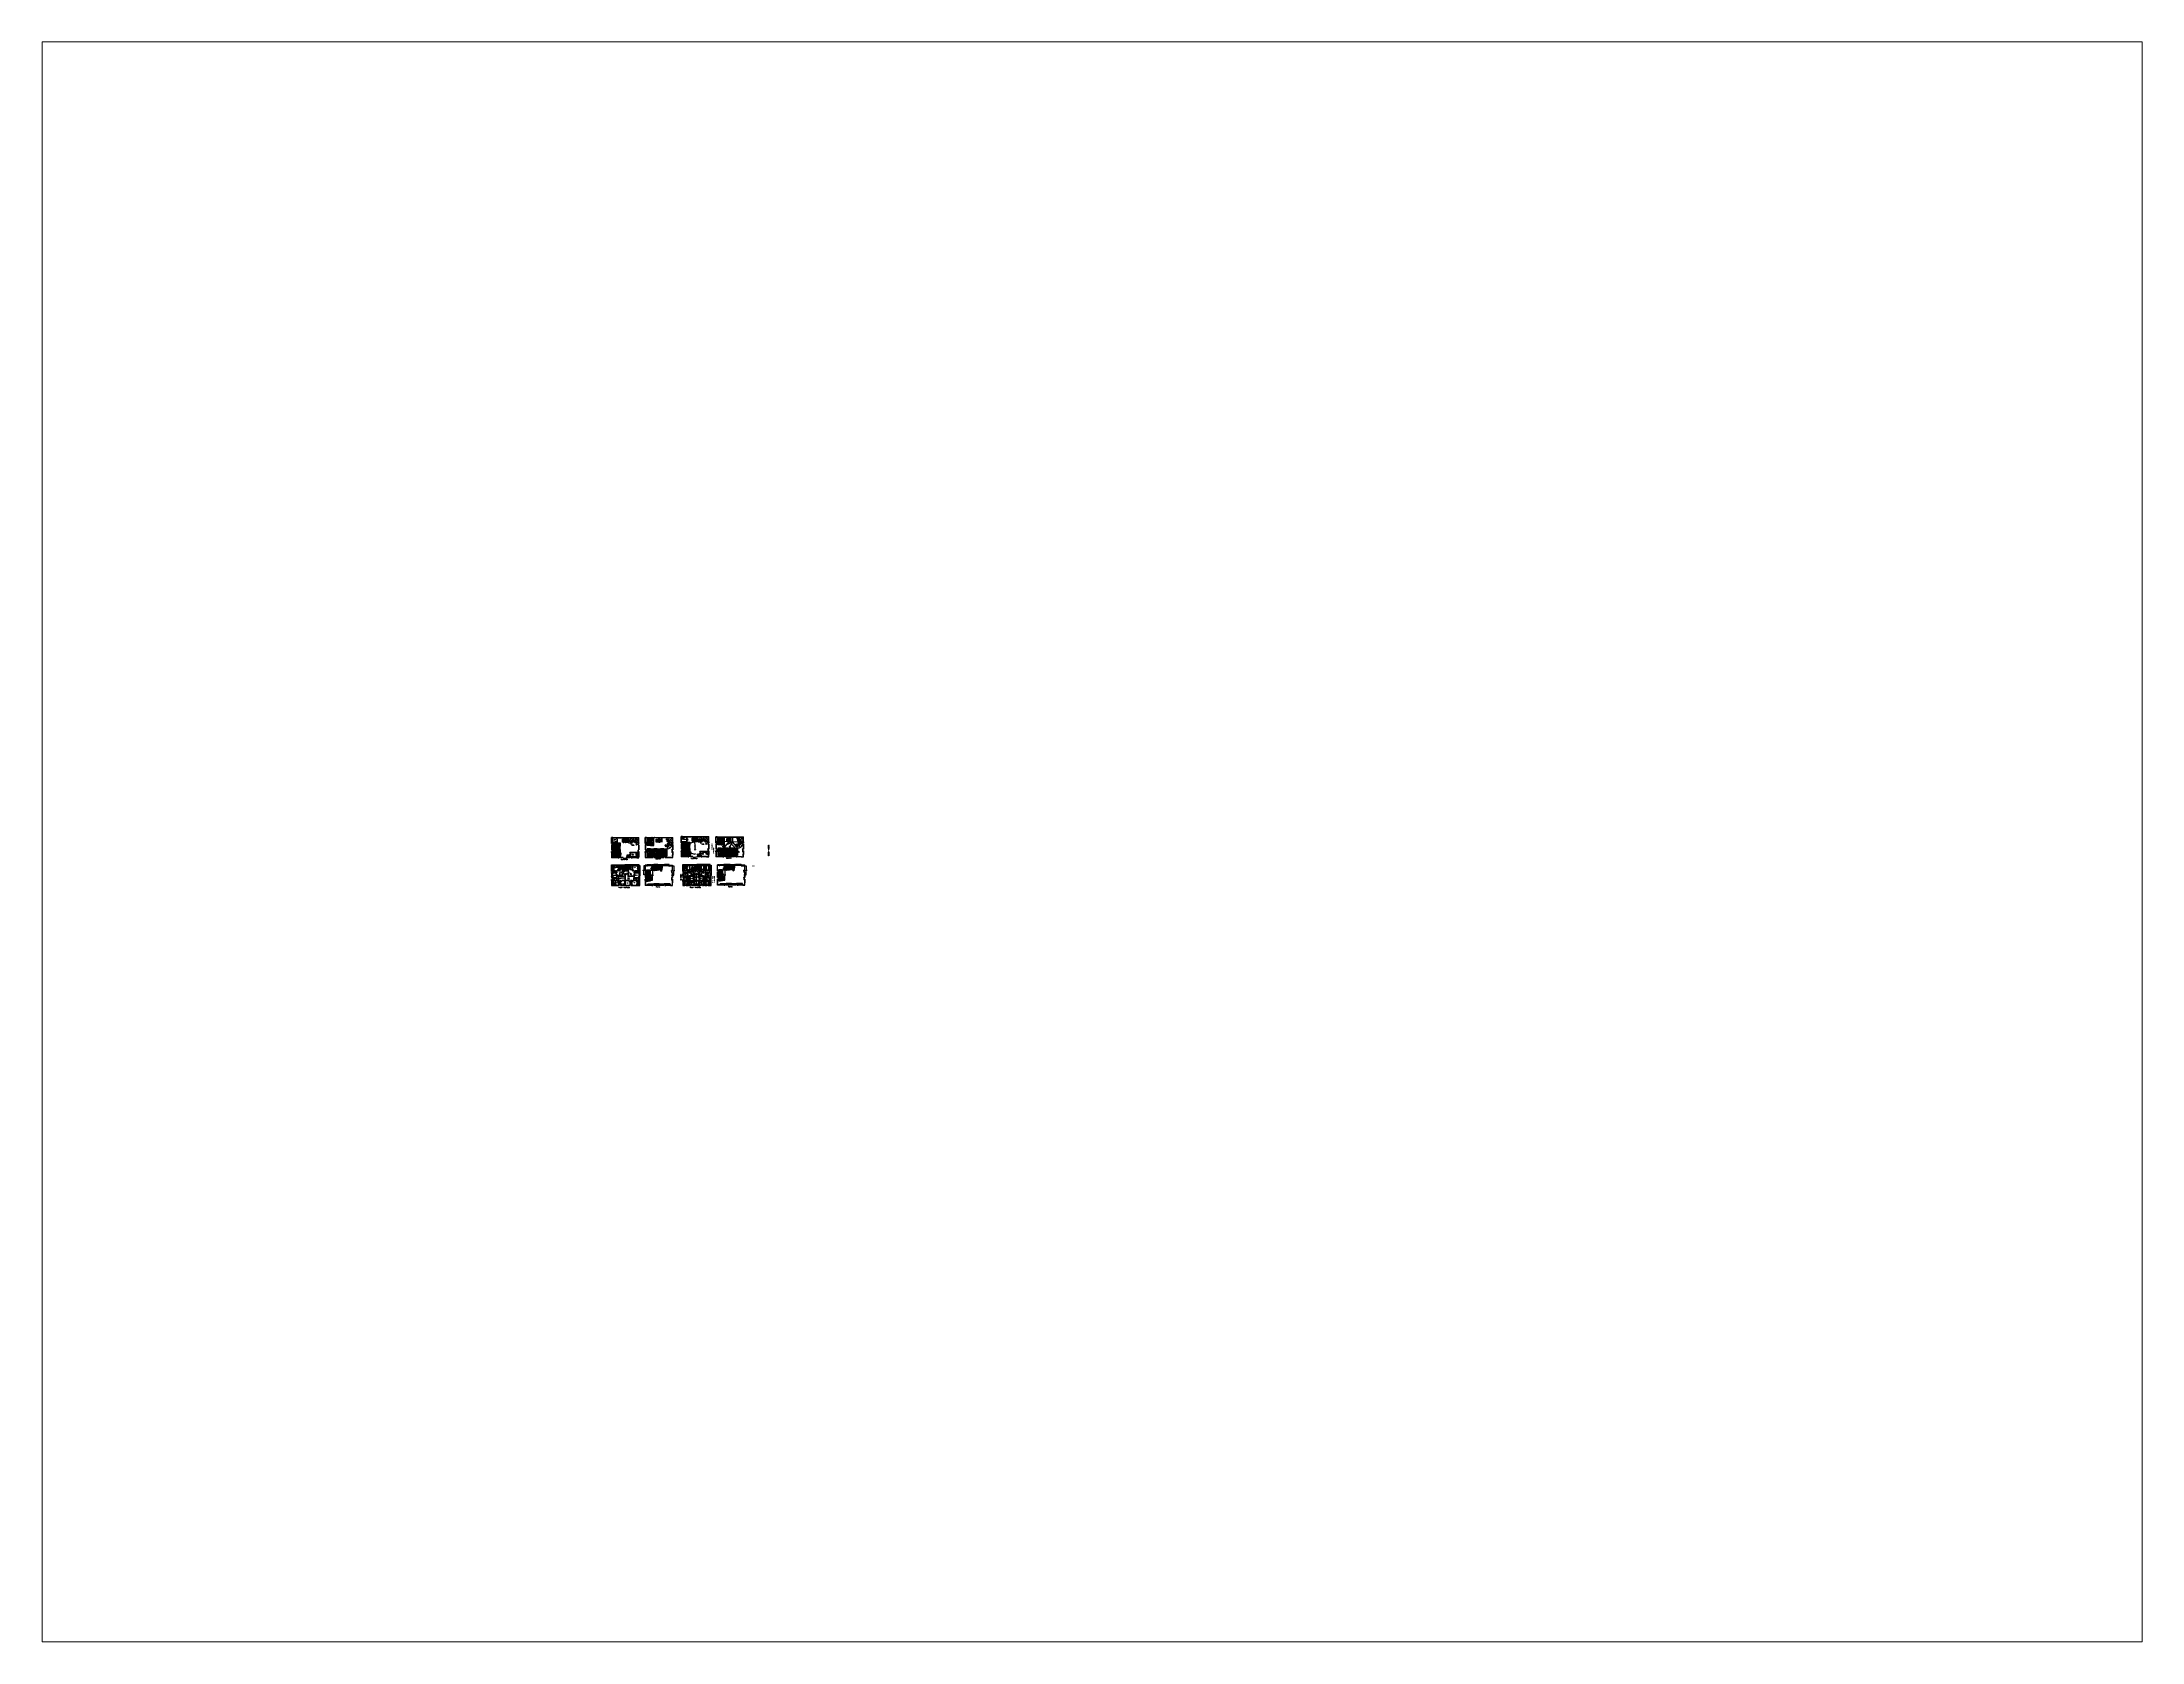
# Paper-space layout 'Layout2' of a CAD drawing. Header units: inches. Extents: x 1.05 to 9.45, y 0.8 to 7.2.
# The model-space entities are those that its viewports show. They can reach past a viewport. Long polylines and large blocks are cut down to what shows.
import ezdxf

# ---------------------------------------------------------------- set-up
doc = ezdxf.new("R2010")
doc.units = ezdxf.units.IN
doc.header["$LTSCALE"] = 20
doc.header["$MEASUREMENT"] = 0
for name, pattern in [('ACAD_ISO02W100', [15, 12, -3]), ('DASHED', [0.75, 0.5, -0.25]), ('HIDDEN', [0.375, 0.25, -0.125])]:
    doc.linetypes.add(name, pattern=pattern)
for name, color, linetype in [('Cars', 160, 'Continuous'), ('Conduit', 160, 'ACAD_ISO02W100'), ('Conduit Emergeny', 10, 'ACAD_ISO02W100'), ('Edges', 7, 'Continuous'), ('Emergency', 1, 'HIDDEN'), ('Fittings', 255, 'Continuous'), ('Lift and Stairs', 60, 'Continuous'), ('Normal Wires', 5, 'HIDDEN')]:
    doc.layers.add(name, color=color, linetype=linetype)
for name, color, linetype, plot in [('Dimensions', 9, 'Continuous', False), ('Doors', 6, 'Continuous', False), ('Hatches', 3, 'Continuous', False), ('Pillars', 200, 'Continuous', False), ('Veranda', 4, 'Continuous', False), ('Windows', 30, 'Continuous', False)]:
    doc.layers.add(name, color=color, linetype=linetype, plot=plot)
doc.layers.add('Hatch', color=202, linetype='Continuous', lineweight=40)
doc.layers.add('wall', color=7, linetype='Continuous', lineweight=40)
doc.styles.get("Standard").update_dxf_attribs({"font": 'txt.shx', "height": 12})
doc.dimstyles.new('iut', dxfattribs={"dimtxt": 0.18, "dimasz": 2.1175, "dimexe": 0.18, "dimexo": 0.0625, "dimgap": 0.09, "dimtad": 0, "dimtih": 1, "dimtoh": 1, "dimzin": 0, "dimdsep": 46, "dimlunit": 4, "dimtxsty": 'Standard', "dimblk": 'ARCHTICK', "dimcen": 0.09, "dimadec": 0, "dimazin": 0, "dimtfac": 1, "dimtofl": 0, "dimtmove": 0, "dimatfit": 3, "dimldrblk": 'ARCHTICK', "dimfxl": 1, "dimtolj": 1, "dimtzin": 0, "dimarcsym": 0})

# ---------------------------------------------------------------- blocks, each defined once
blk = doc.blocks.new('BDoor3')
at = {"layer": 'Doors'}
for p, q in [((-42, -6), (-42, 0)), ((-42, 0), (-39, 0)), ((-39, -6), (-39, 0)), ((-3, 0), (0, 0)), ((-3, -6), (-3, 0)), ((0, 0), (0, -6)), ((-42, -6), (-39, -6)), ((-3, -6), (-6, -6)), ((-6, -42), (-6, -6)), ((-3, -42), (-6, -42)), ((0, -6), (-3, -6)), ((-3, -6), (-3, -42))]:
    blk.add_line(p, q, dxfattribs=at)
blk.add_arc((1, -2), 40.2, 185.69568, 264.30432, dxfattribs=at)
blk = doc.blocks.new('BDoor1')
at = {"layer": 'Doors'}
for p, q in [((-42, 6), (-42, 0)), ((-42, 6), (-39, 6)), ((-42, 0), (-39, 0)), ((-39, 6), (-39, 0)), ((-3, 42), (-6, 42)), ((-6, 42), (-6, 6)), ((-3, 6), (-6, 6)), ((-3, 6), (-3, 42)), ((0, 6), (-3, 6)), ((-3, 6), (-3, 0)), ((-3, 0), (0, 0)), ((0, 0), (0, 6))]:
    blk.add_line(p, q, dxfattribs=at)
blk.add_arc((1, 2), 40.2, 95.69568, 174.30432, dxfattribs=at)
blk = doc.blocks.new('BDoor2')
at = {"layer": 'Doors'}
for p, q in [((0, 0), (0, 6)), ((0, 6), (3, 6)), ((3, 0), (0, 0)), ((3, 6), (3, 42)), ((3, 42), (6, 42)), ((3, 6), (3, 0)), ((3, 6), (6, 6)), ((6, 42), (6, 6)), ((42, 6), (39, 6)), ((39, 6), (39, 0)), ((42, 0), (39, 0)), ((42, 6), (42, 0))]:
    blk.add_line(p, q, dxfattribs=at)
blk.add_arc((-1, 2), 40.2, 5.69568, 84.30432, dxfattribs=at)
blk = doc.blocks.new('SDoor1')
at = {"layer": 'Doors'}
for p, q in [((-34, 6), (-34, 0)), ((-34, 6), (-32, 6)), ((-34, 0), (-32, 0)), ((-32, 6), (-32, 0)), ((-2, 36), (-5, 36)), ((-5, 36), (-5, 6)), ((-5, 6), (-2, 6)), ((-2, 6), (-2, 36)), ((0, 6), (-2, 6)), ((-2, 6), (-2, 0)), ((-2, 0), (0, 0)), ((0, 0), (0, 6))]:
    blk.add_line(p, q, dxfattribs=at)
blk.add_arc((2, 2), 34, 96.42895, 173.57105, dxfattribs=at)
blk = doc.blocks.new('SDoor2')
at = {"layer": 'Doors'}
for p, q in [((0, 0), (0, 6)), ((0, 6), (2, 6)), ((2, 0), (0, 0)), ((2, 6), (2, 36)), ((2, 36), (5, 36)), ((2, 6), (2, 0)), ((5, 6), (2, 6)), ((5, 36), (5, 6)), ((34, 6), (32, 6)), ((32, 6), (32, 0)), ((34, 0), (32, 0)), ((34, 6), (34, 0))]:
    blk.add_line(p, q, dxfattribs=at)
blk.add_arc((-2, 2), 34, 6.42895, 83.57105, dxfattribs=at)
blk = doc.blocks.new('BDoor5')
at = {"layer": 'Doors'}
for p, q in [((-42, 3), (-42, 6)), ((-42, 6), (-6, 6)), ((-6, 3), (-42, 3)), ((-6, 42), (0, 42)), ((-6, 42), (-6, 39)), ((-6, 39), (0, 39)), ((-6, 3), (-6, 6)), ((-6, 0), (-6, 3)), ((-6, 3), (0, 3)), ((0, 0), (-6, 0)), ((0, 42), (0, 39)), ((0, 3), (0, 0))]:
    blk.add_line(p, q, dxfattribs=at)
blk.add_arc((-2, -1), 40.2, 95.69568, 174.30432, dxfattribs=at)
blk = doc.blocks.new('BDoor6')
at = {"layer": 'Doors'}
for p, q in [((6, 42), (0, 42)), ((0, 42), (0, 39)), ((6, 39), (0, 39)), ((0, 3), (0, 0)), ((6, 3), (0, 3)), ((0, 0), (6, 0)), ((6, 42), (6, 39)), ((6, 3), (6, 6)), ((42, 6), (6, 6)), ((6, 0), (6, 3)), ((6, 3), (42, 3)), ((42, 3), (42, 6))]:
    blk.add_line(p, q, dxfattribs=at)
blk.add_arc((2, -1), 40.2, 5.69568, 84.30432, dxfattribs=at)
blk = doc.blocks.new('BDoor4')
at = {"layer": 'Doors'}
for p, q in [((3, 0), (0, 0)), ((0, 0), (0, -6)), ((3, -6), (3, 0)), ((42, 0), (39, 0)), ((39, -6), (39, 0)), ((42, -6), (42, 0)), ((0, -6), (3, -6)), ((3, -6), (6, -6)), ((3, -6), (3, -42)), ((3, -42), (6, -42)), ((6, -42), (6, -6)), ((42, -6), (39, -6))]:
    blk.add_line(p, q, dxfattribs=at)
blk.add_arc((-1, -2), 40.2, 275.69568, 354.30432, dxfattribs=at)
blk = doc.blocks.new('SDoor3')
at = {"layer": 'Doors'}
for p, q in [((-34, -6), (-34, 0)), ((-34, 0), (-32, 0)), ((-32, -6), (-32, 0)), ((-2, 0), (0, 0)), ((-2, -6), (-2, 0)), ((0, 0), (0, -6)), ((-34, -6), (-32, -6)), ((-5, -36), (-5, -6)), ((-5, -6), (-2, -6)), ((-2, -36), (-5, -36)), ((0, -6), (-2, -6)), ((-2, -6), (-2, -36))]:
    blk.add_line(p, q, dxfattribs=at)
blk.add_arc((2, -2), 34, 186.42895, 263.57105, dxfattribs=at)
blk = doc.blocks.new('SDoor4')
at = {"layer": 'Doors'}
for p, q in [((2, 0), (0, 0)), ((0, 0), (0, -6)), ((2, -6), (2, 0)), ((34, 0), (32, 0)), ((32, -6), (32, 0)), ((34, -6), (34, 0)), ((0, -6), (2, -6)), ((2, -6), (2, -36)), ((5, -6), (2, -6)), ((2, -36), (5, -36)), ((5, -36), (5, -6)), ((34, -6), (32, -6))]:
    blk.add_line(p, q, dxfattribs=at)
blk.add_arc((-2, -2), 34, 276.42895, 353.57105, dxfattribs=at)
blk = doc.blocks.new('BDoor7')
at = {"layer": 'Doors'}
for p, q in [((0, 0), (-6, 0)), ((-6, 0), (-6, -3)), ((0, -3), (0, 0)), ((-6, -3), (-42, -3)), ((-42, -3), (-42, -6)), ((-42, -6), (-6, -6)), ((-6, -3), (0, -3)), ((-6, -3), (-6, -6)), ((-6, -42), (-6, -39)), ((-6, -39), (0, -39)), ((-6, -42), (0, -42)), ((0, -42), (0, -39))]:
    blk.add_line(p, q, dxfattribs=at)
blk.add_arc((-2, 1), 40.2, 185.69568, 264.30432, dxfattribs=at)
blk = doc.blocks.new('BDoor8')
at = {"layer": 'Doors'}
for p, q in [((0, -3), (0, 0)), ((0, 0), (6, 0)), ((6, 0), (6, -3)), ((6, -3), (0, -3)), ((0, -42), (0, -39)), ((6, -39), (0, -39)), ((6, -42), (0, -42)), ((6, -3), (6, -6)), ((6, -3), (42, -3)), ((42, -6), (6, -6)), ((6, -42), (6, -39)), ((42, -3), (42, -6))]:
    blk.add_line(p, q, dxfattribs=at)
blk.add_arc((2, 1), 40.2, 275.69568, 354.30432, dxfattribs=at)
blk = doc.blocks.new('SDoor6')
at = {"layer": 'Doors'}
for p, q in [((6, 34), (0, 34)), ((0, 34), (0, 32)), ((6, 32), (0, 32)), ((0, 2), (0, 0)), ((6, 2), (0, 2)), ((0, 0), (6, 0)), ((6, 34), (6, 32)), ((36, 5), (6, 5)), ((6, 5), (6, 2)), ((6, 0), (6, 2)), ((6, 2), (36, 2)), ((36, 2), (36, 5))]:
    blk.add_line(p, q, dxfattribs=at)
blk.add_arc((2, -2), 34, 6.42895, 83.57105, dxfattribs=at)
blk = doc.blocks.new('SDoor5')
at = {"layer": 'Doors'}
for p, q in [((-36, 1), (-36, 4)), ((-36, 4), (-6, 4)), ((-6, 1), (-36, 1)), ((-6, 33), (0, 33)), ((-6, 33), (-6, 31)), ((-6, 31), (0, 31)), ((-6, 4), (-6, 1)), ((-6, -1), (-6, 1)), ((-6, 1), (0, 1)), ((0, 33), (0, 31)), ((0, 1), (0, -1)), ((0, -1), (-6, -1))]:
    blk.add_line(p, q, dxfattribs=at)
blk.add_arc((-2, -3), 34, 96.42895, 173.57105, dxfattribs=at)
blk = doc.blocks.new('SDoor5.2')
at = {"layer": 'Doors'}
blk.add_blockref('SDoor5', (0, -33), dxfattribs=at)
blk = doc.blocks.new('slider')
at = {"layer": 'Doors'}
for p, q in [((-39, 3), (0, 3)), ((-39, 0), (-39, 3)), ((0, 0), (-39, 0)), ((0, 3), (0, 0))]:
    blk.add_line(p, q, dxfattribs=at)
blk.add_lwpolyline([(-78, 3), (-39, 3), (-39, 6), (-78, 6)], close=True, dxfattribs=at)
blk = doc.blocks.new('slider2')
at = {"layer": 'Doors'}
for p, q in [((-36, 3), (-36, 0)), ((0, 3), (-36, 3)), ((-36, 0), (0, 0)), ((0, 0), (0, 3))]:
    blk.add_line(p, q, dxfattribs=at)
blk.add_lwpolyline([(-72, 3), (-36, 3), (-36, 6), (-72, 6)], close=True, dxfattribs=at)
blk = doc.blocks.new('bathroom_window')
at = {"layer": 'Windows'}
for p, q in [((-17, 5), (-18, 5)), ((-18, 5), (18, 5)), ((-17, 1), (-18, 1)), ((-18, 1), (18, 1)), ((0, 5), (0, 1))]:
    blk.add_line(p, q, dxfattribs=at)
blk.add_lwpolyline([(-18, 0), (18, 0), (18, 6), (-18, 6)], close=True, dxfattribs=at)
for points in [[(17, 5), (-17, 5)], [(-17, 1), (17, 1)]]:
    blk.add_lwpolyline(points, dxfattribs=at)
blk = doc.blocks.new('outer_bathroom_window')
at = {"layer": 'Windows'}
blk.add_line((0, 6.5), (0, 1.5), dxfattribs=at)
for points in [[(-18, 0), (18, 0), (18, 8), (-18, 8)], [(-16.5, 1.5), (16.5, 1.5), (16.5, 6.5), (-16.5, 6.5)]]:
    blk.add_lwpolyline(points, close=True, dxfattribs=at)
blk = doc.blocks.new('stair_window')
at = {"layer": 'Windows'}
blk.add_line((0, 6.5), (0, 1.5), dxfattribs=at)
for points in [[(-24, 0), (24, 0), (24, 8), (-24, 8)], [(-22.5, 1.5), (22.5, 1.5), (22.5, 6.5), (-22.5, 6.5)]]:
    blk.add_lwpolyline(points, close=True, dxfattribs=at)
blk = doc.blocks.new('kitchen_window')
at = {"layer": 'Windows'}
blk.add_line((0, 6.5), (0, 1.5), dxfattribs=at)
for points in [[(-27, 0), (27, 0), (27, 8), (-27, 8)], [(-25.5, 1.5), (25.5, 1.5), (25.5, 6.5), (-25.5, 6.5)]]:
    blk.add_lwpolyline(points, close=True, dxfattribs=at)
blk = doc.blocks.new('bigger_window')
at = {"layer": 'Windows'}
blk.add_line((0, 6.5), (0, 1.5), dxfattribs=at)
for points in [[(-33, 0), (33, 0), (33, 8), (-33, 8)], [(-31.5, 1.5), (31.5, 1.5), (31.5, 6.5), (-31.5, 6.5)]]:
    blk.add_lwpolyline(points, close=True, dxfattribs=at)
blk = doc.blocks.new('balcony_window')
at = {"layer": 'Windows'}
blk.add_line((0, 5), (0, 1), dxfattribs=at)
for points in [[(-33, 0), (33, 0), (33, 6), (-33, 6)], [(-32, 1), (32, 1), (32, 5), (-32, 5)]]:
    blk.add_lwpolyline(points, close=True, dxfattribs=at)
blk = doc.blocks.new('Car_left')
at = {"color": 5}
for p, q in [((71, 5), (68, 4)), ((123, 30), (125, 25)), ((71, -5), (68, -4)), ((101, -30), (102, -30)), ((123, -30), (125, -25))]:
    blk.add_line(p, q, dxfattribs=at)
for centre, radius, start, end in [((1, 7), 0.422, 70.49023, 179.20089), ((-749, 29), 750, 357.7767, 358.31858), ((6, 16), 4.96, 141.7582, 172.03537), ((394, -2), 394, 177.23695, 178.61403), ((7, 11), 6.26, 118.98532, 161.23439), ((2, 15), 0.806, 59.7839, 144.41799), ((1, 7), 0.644, 4.14646, 70.02275), ((131, -1), 130, 176.53751, 179.59059), ((152, -73), 176, 147.45433, 148.401), ((13, 13), 11.8, 153.55146, 167.88278), ((9, 8), 10.4, 109.17891, 131.55306), ((1, 17), 1.47, 286.34414, 348.34243), ((8, 18), 6.43, 201.21715, 206.96021), ((-83, 67), 97.9, 330.35475, 335.59733), ((39, -2), 40.7, 137.65743, 152.91895), ((9, 15), 6.61, 124.0758, 158.19817), ((3, 16), 0.185, 139.72227, 281.81991), ((-138, 160), 199, 315.46661, 318.76533), ((14, 18), 10.6, 134.19619, 161.14834), ((0, 24), 8.59, 294.63871, 310.55956), ((253, -4), 249, 177.14627, 179.02573), ((35, 6), 30.1, 166.13255, 176.18772), ((54, -8), 58.5, 136.90121, 144.86231), ((49, -30), 64.2, 123.95486, 132.40357), ((-2, 16), 8.41, 341.98578, 8.79107), ((6, 17), 0.186, 347.22625, 118.0969), ((29, 5), 23.1, 157.81808, 178.63828), ((151, -1), 145, 177.26967, 179.5722), ((51, -127), 147, 95.03533, 107.32881), ((16, 11), 9.28, 145.02648, 160.73805), ((36, 3), 35, 124.38458, 140.08591), ((17, 8), 12, 116.91285, 135.76959), ((14, 30), 3.04, 106.10964, 134.45891), ((22, 17), 15.9, 110.053, 131.09648), ((76, -101), 136, 114.1166, 118.31881), ((31, -23), 58.7, 95.14753, 108.28319), ((41, -25), 55.7, 102.88791, 119.76378), ((20, 27), 5.89, 96.3928, 126.91472), ((24, -10), 43.2, 83.77664, 96.60683), ((51, -54), 82.7, 97.94374, 111.56086), ((24, 39), 4.49, 245.48382, 278.55556), ((-29, 79), 69.4, 319.29041, 321.02974), ((37, -197), 233, 87.02509, 92.73563), ((23, 37), 7.65, 304.97814, 326.67353), ((28, 30), 1.05, 150.3867, 223.84123), ((40, -12), 43.1, 95.21354, 105.66603), ((-73, 1567), 1538, 273.79889, 274.85922), ((29, 33), 0.434, 309.69986, 95.63574), ((100, 1), 64.7, 165.03405, 180.84114), ((36, 25), 6.13, 68.08981, 89.32948), ((54, -34), 67, 90.28251, 104.0813), ((61, 10), 24.8, 137.15041, 161.48033), ((93, 3), 56.5, 163.42117, 182.56297), ((27, 0), 32.1, 56.5518, 68.8795), ((55, 14), 16.7, 139.89509, 165.41294), ((108, -3), 68.4, 154.87308, 177.84283), ((58, 12), 20, 107.02386, 137.8516), ((52, 17), 13.9, 106.27408, 135.47694), ((3, -300), 331, 77.46216, 82.54845), ((48, 26), 1.43, 73.49995, 144.8845), ((-11, -399), 430, 78.84172, 82.06187), ((52, -601), 637, 89.45582, 90.25011), ((54, 13), 17.9, 88.49937, 106.73274), ((75, 45), 25, 201.50576, 214.66397), ((54, -12), 42.9, 87.24885, 90.33022), ((60, 38), 9.41, 235.35648, 259.73366), ((6, -308), 341, 77.28465, 81.63152), ((17, 61), 49.7, 322.94054, 324.64065), ((57, 31), 0.28, 168.55565, 280.91544), ((65, 32), 8.25, 154.29768, 176.70499), ((58, 33), 0.916, 182.61522, 260.63968), ((58, 151), 120, 269.38603, 271.26679), ((66, 31), 9.1, 105.13746, 149.55236), ((58, 38), 6.17, 264.71164, 292.10471), ((-60, -615), 655, 77.63326, 79.65097), ((94, 25), 33.1, 153.01291, 166.30471), ((59, 37), 4.62, 286.69434, 302.08172), ((65, 33), 4.43, 193.65108, 206.16097), ((60, 31), 0.558, 308.92704, 10.42866), ((70, 2296), 2265, 269.77679, 270.71764), ((61, 34), 1.67, 304.78214, 341.00839), ((90, 52), 35.4, 216.91445, 221.79407), ((111, -4600), 4631, 90.15979, 90.60558), ((63, 39), 0.762, 341.39551, 91.2243), ((117, 20), 56, 160.55711, 166.29179), ((77, 1008), 973, 269.17131, 270.48466), ((62, 1027), 993, 270.04461, 271.33586), ((68, 3), 0.884, 109.86956, 185.77558), ((135, 2), 67.5, 178.89969, 181.59631), ((213, -11), 143, 166.9982, 173.51446), ((207, -6), 135, 167.32391, 177.34193), ((72, 21), 1.71, 359.85851, 87.98697), ((97, 150), 128, 260.12574, 271.99726), ((96, 137), 118, 259.48701, 268.59846), ((84, 44), 19.1, 260.0152, 268.09912), ((83, 34), 10.2, 254.80143, 271.9279), ((108, 520), 495, 267.15363, 272.58529), ((108, 506), 482, 267.1684, 273.03682), ((90, 17), 18.6, 75.02695, 103.70702), ((85, 35), 0.234, 128.03467, 231.44394), ((87, 38), 3.22, 237.76153, 275.78677), ((89, 32), 3.46, 56.69461, 125.45738), ((88, 35), 0.651, 214.90015, 277.21193), ((89, 51), 17, 265.66619, 274.6243), ((92, 61), 26.6, 267.42907, 274.44222), ((91, 35), 0.91, 269.90357, 320.98573), ((70, 10), 30.3, 27.95158, 41.84871), ((29, 7392), 7357, 270.51286, 270.73777), ((94, 35), 0.422, 312.63721, 46.97546), ((55, 2), 48.3, 27.71081, 36.16267), ((982, 46623), 46612, 268.90732, 268.96336), ((116, 1093), 1058, 268.81926, 270.33226), ((77, 24), 21.6, 16.55601, 30.2518), ((137, 1114), 1083, 267.93867, 269.05791), ((81, 21), 19.7, 9.78117, 28.59246), ((104, 98), 67.6, 265.14516, 267.8496), ((101, 86), 61, 266.94751, 271.88835), ((75, 20), 28.3, 8.37395, 20.78002), ((102, 21), 9.09, 85.54078, 91.53032), ((80, 21), 24, 7.26377, 21.88226), ((116, 191), 161, 265.08433, 271.34238), ((141, 1468), 1447, 268.43976, 270.20173), ((118, -32), 62.6, 71.6619, 88.85853), ((121, -2), 32.3, 76.52404, 91.73389), ((548, 158), 445, 196.72396, 197.41651), ((125, 31), 5.33, 95.08331, 111.35704), ((122, 38), 3.43, 275.31005, 319.26992), ((145, 750), 714, 268.40802, 270.32729), ((133, 15), 18.6, 75.02695, 103.70702), ((128, 33), 0.234, 128.03467, 231.44394), ((130, 35), 3.22, 237.76153, 275.78677), ((65, -254), 290, 75.6297, 77.27041), ((132, 29), 3.46, 56.69461, 125.45738), ((131, 33), 0.651, 214.90015, 277.21193), ((130, 29), 4.37, 277.28162, 299.38163), ((132, 49), 17, 265.66619, 274.6243), ((133, -12), 37.1, 85.52485, 93.36207), ((146, -8), 36.4, 104.66283, 112.26521), ((132, 34), 10.2, 276.17859, 297.40691), ((135, 59), 26.6, 267.42907, 274.44222), ((134, 33), 0.91, 269.90357, 320.98573), ((140, 32), 14.1, 251.50171, 267.32866), ((154, 52), 24.7, 222.373, 234.28797), ((198, 636), 614, 264.23702, 264.70055), ((159, -23), 53.4, 108.58404, 114.85731), ((137, 33), 0.422, 312.63721, 46.97546), ((139, 91), 63.7, 268.98088, 272.95096), ((136, 23), 3, 7.38862, 45.8426), ((2379, 15), 2240, 179.79347, 180.38362), ((142, 126), 108, 268.55093, 270.64879), ((135, 27), 7.38, 2.27588, 43.84814), ((141, 19), 5.78, 61.10951, 89.28165), ((142, -30), 57.7, 78.94942, 89.79257), ((145, 20), 2.36, 121.08807, 188.92492), ((35, 2), 109, 359.33047, 9.38585), ((33, -1), 111, 350.66551, 0.8373), ((33, -176), 228, 60.81656, 61.10951), ((141, 29), 7.35, 289.98339, 305.72876), ((139, 12), 12.4, 42.76964, 63.27182), ((138, 13), 11.8, 13.54182, 51.82327), ((148, 24), 2.05, 82.48643, 158.9368), ((173, 19), 27.8, 169.33963, 173.3084), ((148, 24), 1.09, 105.22564, 169.18402), ((168, 21), 21.8, 171.94892, 177.87295), ((149, 30), 4.6, 264.31915, 305.36165), ((149, 34), 8.56, 260.53978, 300.84928), ((134, 11), 16.8, 4.00345, 34.34157), ((150, -3), 38.3, 69.94528, 91.20605), ((166, -185), 217, 93.93747, 94.57437), ((149, 31), 0.225, 72.72216, 261.1465), ((317, 851), 837, 258.435, 258.83886), ((86, 2), 64.7, 358.40326, 12.37682), ((153, 18), 1.97, 108.87564, 185.29373), ((80, 1), 73, 358.28674, 13.77932), ((-1, 1), 152, 359.67696, 4.31864), ((80, -1), 73, 346.22068, 1.71326), ((152, -37), 69, 84.99374, 90.35533), ((155, 9), 11.9, 84.68467, 106.75169), ((157, 20), 7.32, 104.93811, 122.1545), ((143, 3), 25.5, 26.6673, 66.01861), ((139, -2), 32.6, 35.68721, 62.17139), ((102, -13), 71.1, 38.65299, 42.73052), ((153, 23), 6.85, 58.52974, 73.96082), ((159, 16), 11.5, 101.25569, 107.90953), ((135, -7), 39.8, 47.69708, 59.76876), ((156, 29), 0.883, 284.35773, 57.13468), ((155, 12), 8.78, 23.15646, 81.02307), ((157, 22), 9.39, 34.53869, 86.53917), ((168, -88), 111, 90.48434, 93.65377), ((223, 74), 79.8, 220.33586, 222.96017), ((102, -39), 94.8, 44.43238, 49.83502), ((106, 1), 59.4, 2.7031, 13.93511), ((165, 2), 1.94, 91.75208, 163.59412), ((183, 1), 20.7, 175.47281, 181.67332), ((174, 26), 11.3, 214.89171, 241.45982), ((38, -16), 136, 13.46244, 20.42206), ((145, 15), 23.7, 4.6963, 32.37475), ((157, 11), 10.2, 10.91316, 39.45038), ((132, 2), 35.9, 357.12308, 20.95691), ((165, 4), 0.378, 274.2331, 11.36243), ((95, -1), 73.6, 0.72272, 10.73475), ((168, 17), 0.378, 237.88654, 16.87911), ((168, 25), 2.27, 20.6856, 70.91831), ((87, 3), 85.7, 3.27511, 16.84113), ((126, 4), 45.5, 0.53446, 13.91515), ((106, 4), 67.9, 9.27451, 18.48665), ((221, 3), 50, 177.66736, 183.36175), ((221, -3), 50, 176.63825, 182.33264), ((99, 3), 75.2, 357.98289, 9.78248), ((113, 3), 60.3, 356.51783, 3.98811), ((113, -3), 60.3, 356.01189, 3.48217), ((-749, -29), 750, 1.68142, 2.2233), ((1, -7), 0.422, 180.79911, 289.50977), ((131, 1), 130, 180.40941, 183.46249), ((394, 2), 394, 181.38597, 182.76305), ((1, -7), 0.644, 289.97725, 355.85354), ((7, -11), 6.26, 198.76561, 241.01468), ((2, -15), 0.806, 215.58201, 300.2161), ((6, -16), 4.96, 187.96463, 218.2418), ((9, -8), 10.4, 228.44694, 250.82109), ((8, -18), 6.43, 153.03979, 158.78285), ((13, -13), 11.8, 192.11722, 206.44854), ((1, -17), 1.47, 11.65757, 73.65586), ((152, 73), 176, 211.599, 212.54567), ((3, -16), 0.185, 78.18009, 220.27773), ((39, 2), 40.7, 207.08105, 222.34257), ((9, -15), 6.61, 201.80183, 235.9242), ((-83, -67), 97.9, 24.40267, 29.64525), ((253, 4), 249, 180.97427, 182.85373), ((0, -24), 8.59, 49.44044, 65.36129), ((-138, -160), 199, 41.23467, 44.53339), ((14, -18), 10.6, 198.85166, 225.80381), ((35, -6), 30.1, 183.81228, 193.86745), ((151, 1), 145, 180.4278, 182.73033), ((29, -5), 23.1, 181.36172, 202.18192), ((-2, -16), 8.41, 351.20893, 18.01422), ((6, -17), 0.186, 241.9031, 12.77375), ((49, 30), 64.2, 227.59643, 236.04514), ((54, 8), 58.5, 215.13769, 223.09879), ((51, 127), 147, 252.67119, 264.96467), ((16, -11), 9.28, 199.26195, 214.97352), ((17, -8), 12, 224.23041, 243.08715), ((36, -3), 35, 219.91409, 235.61542), ((14, -30), 3.04, 225.54109, 253.89036), ((76, 101), 136, 241.68119, 245.8834), ((22, -17), 15.9, 228.90352, 249.947), ((41, 25), 55.7, 240.23622, 257.11209), ((31, 23), 58.7, 251.71681, 264.85247), ((20, -27), 5.89, 233.08528, 263.6072), ((24, 10), 43.2, 263.39317, 276.22336), ((51, 54), 82.7, 248.43914, 262.05626), ((24, -39), 4.49, 81.44444, 114.51618), ((-29, -79), 69.4, 38.97026, 40.70959), ((37, 197), 233, 267.26437, 272.97491), ((28, -30), 1.05, 136.15877, 209.6133), ((23, -37), 7.65, 33.32647, 55.02186), ((40, 12), 43.1, 254.33397, 264.78646), ((29, -33), 0.434, 264.36426, 50.30014), ((-73, -1567), 1538, 85.14078, 86.20111), ((100, -1), 64.7, 179.15886, 194.96595), ((36, -25), 6.13, 270.67052, 291.91019), ((93, -3), 56.5, 177.43703, 196.57883), ((61, -10), 24.8, 198.51967, 222.84959), ((54, 34), 67, 255.9187, 269.71749), ((27, 0), 32.1, 291.1205, 303.4482), ((55, -14), 16.7, 194.58706, 220.10491), ((108, 3), 68.4, 182.15717, 205.12692), ((58, -12), 20, 222.1484, 252.97614), ((52, -17), 13.9, 224.52306, 253.72592), ((48, -26), 1.43, 215.1155, 286.50005), ((-19, 413), 447, 278.51516, 282.2178), ((-11, 399), 430, 277.93813, 281.15828), ((54, -13), 17.9, 253.26726, 271.50063), ((52, 601), 637, 269.74989, 270.54418), ((75, -45), 25, 145.33603, 158.49424), ((60, -38), 9.41, 100.26634, 124.64352), ((54, 12), 42.9, 269.66978, 272.75115), ((6, 308), 341, 278.36848, 282.71535), ((17, -61), 49.7, 35.35935, 37.05946), ((57, -31), 0.28, 79.08456, 191.44435), ((58, -151), 120, 88.73321, 90.61397), ((58, -33), 0.916, 99.36032, 177.38478), ((65, -32), 8.25, 183.29501, 205.70232), ((-60, 615), 655, 280.34903, 282.36674), ((58, -38), 6.17, 67.89529, 95.28836), ((66, -31), 9.1, 210.44764, 254.86254), ((65, -33), 4.43, 153.83903, 166.34892), ((60, -31), 0.558, 349.57134, 51.07296), ((70, -1465), 1434, 88.87781, 90.35905), ((59, -37), 4.62, 57.91828, 73.30566), ((94, -25), 33.1, 193.69529, 206.98709), ((90, -52), 35.4, 138.20593, 143.08555), ((122, 5878), 5908, 269.41841, 269.76617), ((61, -34), 1.67, 18.99161, 55.21786), ((117, -20), 56, 193.70821, 199.44289), ((77, -1008), 973, 89.51534, 90.8275), ((62, -1027), 993, 88.66414, 89.95539), ((63, -39), 0.762, 268.7757, 18.60449), ((-180, -1), 247, 359.38343, 0.12057), ((68, -3), 0.884, 174.22442, 250.13044), ((213, 11), 143, 186.48554, 193.0018), ((207, 6), 135, 182.65807, 192.67609), ((72, -21), 1.71, 272.01303, 0.14149), ((96, -137), 118, 91.40154, 100.51299), ((97, -150), 128, 88.00274, 99.87426), ((83, -34), 10.2, 88.0721, 105.19857), ((84, -44), 19.1, 91.90088, 99.9848), ((108, -520), 495, 87.41471, 92.84637), ((108, -506), 482, 86.96318, 92.8316), ((90, -17), 18.6, 256.29298, 284.97305), ((85, -35), 0.234, 128.55606, 231.96533), ((87, -38), 3.22, 84.21323, 122.23847), ((88, -35), 0.651, 82.78807, 145.09985), ((89, -32), 3.46, 234.54262, 303.30539), ((89, -51), 17, 85.3757, 94.33381), ((91, -35), 0.91, 39.01427, 90.09643), ((92, -61), 26.6, 85.55778, 92.57093), ((70, -10), 30.3, 318.15129, 332.04842), ((982, -46623), 46612, 91.03664, 91.09268), ((55, -2), 48.3, 323.83733, 332.28919), ((94, -35), 0.422, 313.02454, 47.36279), ((29, -7392), 7357, 89.26223, 89.48714), ((116, -1093), 1058, 89.66774, 91.18074), ((68, -21), 31.8, 332.35332, 341.62), ((101, -86), 61, 88.11165, 93.05249), ((82, -21), 18.6, 330.48558, 350.5014), ((104, -98), 67.6, 92.1504, 94.9984), ((127, -636), 605, 90.7199, 92.73444), ((75, -20), 28.3, 339.21998, 351.62605), ((141, -1468), 1447, 89.79827, 91.56024), ((73, -20), 31.5, 340.79573, 351.89419), ((131, -628), 599, 91.01751, 92.69203), ((118, 32), 62.6, 271.14147, 288.3381), ((121, 2), 32.3, 268.26611, 283.47596), ((548, -158), 445, 162.58349, 163.27604), ((122, -38), 3.43, 40.73008, 84.68995), ((125, -31), 5.33, 248.64296, 264.91669), ((145, -750), 714, 89.67271, 91.59198), ((65, 254), 290, 282.72959, 284.3703), ((130, -35), 3.22, 84.21323, 122.23847), ((133, -15), 18.6, 256.29298, 284.97305), ((128, -33), 0.234, 128.55606, 231.96533), ((130, -29), 4.37, 60.61837, 82.71838), ((132, -29), 3.46, 234.54262, 303.30539), ((131, -33), 0.651, 82.78807, 145.09985), ((134, -214), 189, 89.49178, 91.05832), ((132, -49), 17, 85.3757, 94.33381), ((146, 8), 36.4, 247.73479, 255.33717), ((132, -34), 10.2, 62.59309, 83.82141), ((135, -59), 26.6, 85.55778, 92.57093), ((134, -33), 0.91, 39.01427, 90.09643), ((140, -32), 14.1, 92.67134, 108.49829), ((198, -636), 614, 95.29945, 95.76298), ((154, -52), 24.7, 125.71203, 137.627), ((159, 23), 53.4, 245.14269, 251.41596), ((136, -23), 3, 314.1574, 352.61138), ((139, -91), 63.7, 87.04904, 91.01912), ((137, -33), 0.422, 313.02454, 47.36279), ((2379, -15), 2240, 179.61638, 180.20653), ((142, -126), 108, 89.35121, 91.44907), ((135, -27), 7.38, 316.15186, 357.72412), ((141, -19), 5.78, 270.71835, 298.89049), ((142, 30), 57.7, 270.20743, 281.05058), ((145, -20), 2.36, 171.07508, 238.91193), ((141, -29), 7.35, 54.27124, 70.01661), ((33, 176), 228, 298.89049, 299.18344), ((138, -13), 11.8, 308.17673, 346.45818), ((139, -12), 12.4, 296.72818, 317.23036), ((173, -19), 27.8, 186.6916, 190.66037), ((148, -24), 2.05, 201.0632, 277.51357), ((168, -21), 21.8, 182.12705, 188.05108), ((148, -24), 1.09, 190.81598, 254.77436), ((134, -11), 16.8, 325.65843, 355.99655), ((149, -34), 8.82, 59.87447, 99.17204), ((149, -30), 4.6, 54.63835, 95.68085), ((86, -2), 64.7, 347.62318, 1.59674), ((317, -851), 837, 101.16114, 101.565), ((149, -31), 0.233, 93.80694, 232.96462), ((166, 185), 217, 265.36562, 266.06253), ((150, 1), 36.8, 268.58211, 290.44217), ((-1, -1), 152, 355.68136, 0.32304), ((153, -19), 1.97, 174.70627, 251.12436), ((155, -9), 11.9, 253.24831, 275.31533), ((152, 37), 69, 269.64467, 275.00626), ((143, -3), 25.5, 293.98139, 333.3327), ((161, -9), 19, 245.68446, 256.77795), ((139, 2), 32.6, 297.84706, 324.31279), ((135, 7), 39.8, 300.45845, 312.30292), ((153, -23), 6.85, 286.03918, 301.47026), ((102, 13), 71.1, 317.26948, 321.34701), ((156, -29), 0.883, 302.86532, 75.64227), ((155, -12), 8.78, 278.97693, 336.84354), ((157, -22), 9.39, 273.46083, 325.46131), ((168, 88), 111, 266.34623, 269.51566), ((223, -74), 79.8, 137.03983, 139.66414), ((124, 15), 62, 307.92251, 316.3203), ((183, -1), 20.7, 178.32668, 184.52719), ((165, -2), 1.94, 196.40588, 268.24792), ((106, -1), 59.4, 346.06489, 357.2969), ((132, -2), 35.9, 339.04309, 2.87692), ((165, -4), 0.378, 348.63757, 85.7669), ((157, -11), 10.2, 320.54962, 349.08684), ((38, 16), 136, 339.57794, 346.53756), ((172, -24), 8.95, 116.85433, 149.56256), ((145, -15), 23.7, 327.62525, 355.3037), ((95, 1), 73.6, 349.26525, 359.27728), ((168, -17), 0.378, 343.12089, 122.11346), ((87, -3), 85.7, 343.15887, 356.72489), ((168, -25), 2.27, 289.08169, 339.3144), ((126, -4), 45.5, 346.08485, 359.46554), ((106, -4), 67.9, 341.51335, 350.72549), ((99, -3), 75.2, 350.21752, 2.01711)]:
    blk.add_arc(centre, radius, start, end, dxfattribs=at)
blk.add_ellipse((149, -34), major_axis=(3.52, 0), ratio=0.472575, dxfattribs=at)
blk = doc.blocks.new('car_facing_L')
at = {"layer": 'Cars'}
blk.add_lwpolyline([(240, 0), (240, 108), (0, 108), (0, 0)], close=True, dxfattribs=at)
blk.add_blockref('Car_left', (32, 54), dxfattribs=at)
blk = doc.blocks.new('car_facing_R')
at = {"layer": 'Cars', "rotation": 180}
blk.add_blockref('car_facing_L', (0, 108), dxfattribs=at)
blk = doc.blocks.new('_ArchTick')
at = {"color": 0, "linetype": 'ByBlock', "const_width": 0.15}
blk.add_lwpolyline([(-0.5, -0.5), (0.5, 0.5)], dxfattribs=at)
blk = doc.blocks.new('*D38')
at = {"color": 0, "lineweight": -2, "transparency": 16777216}
for p, q in [((839, 206), (839, 224)), ((839, 224), (899, 224)), ((1013, 224), (953, 224)), ((1013, 206), (1013, 224))]:
    blk.add_line(p, q, dxfattribs=at)
at = {"layer": 'Defpoints', "color": 0, "transparency": 16777216}
for p in [(839, 206), (1013, 224), (1013, 206)]:
    blk.add_point(p, dxfattribs=at)
at = {"color": 0, "lineweight": -2, "transparency": 16777216, "xscale": 2.1175, "yscale": 2.1175, "zscale": 2.1175, "rotation": 180}
blk.add_blockref('_ArchTick', (839, 224), dxfattribs=at)
at = {"color": 0, "lineweight": -2, "transparency": 16777216, "xscale": 2.1175, "yscale": 2.1175, "zscale": 2.1175}
blk.add_blockref('_ArchTick', (1013, 224), dxfattribs=at)
at = {"color": 0, "transparency": 16777216, "insert": (926, 224), "char_height": 12, "attachment_point": 5}
blk.add_mtext('\\A1;14\'-6"', dxfattribs=at)
blk = doc.blocks.new('*D39')
at = {"color": 0, "lineweight": -2, "transparency": 16777216}
for p, q in [((477, 407), (477, 429)), ((477, 429), (914, 429)), ((1377, 429), (940, 429)), ((1377, 407), (1377, 429))]:
    blk.add_line(p, q, dxfattribs=at)
at = {"layer": 'Defpoints', "color": 0, "transparency": 16777216}
for p in [(477, 407), (1377, 429), (1377, 407)]:
    blk.add_point(p, dxfattribs=at)
at = {"color": 0, "lineweight": -2, "transparency": 16777216, "xscale": 2.1175, "yscale": 2.1175, "zscale": 2.1175, "rotation": 180}
blk.add_blockref('_ArchTick', (477, 429), dxfattribs=at)
at = {"color": 0, "lineweight": -2, "transparency": 16777216, "xscale": 2.1175, "yscale": 2.1175, "zscale": 2.1175}
blk.add_blockref('_ArchTick', (1377, 429), dxfattribs=at)
at = {"color": 0, "transparency": 16777216, "insert": (927, 429), "char_height": 12, "attachment_point": 5}
blk.add_mtext("\\A1;75'", dxfattribs=at)
blk = doc.blocks.new('*D40')
at = {"color": 0, "lineweight": -2, "transparency": 16777216}
for p, q in [((1377, 407), (1407, 407)), ((1407, 407), (1407, 83)), ((1407, -253), (1407, 71)), ((1377, -253), (1407, -253))]:
    blk.add_line(p, q, dxfattribs=at)
at = {"layer": 'Defpoints', "color": 0, "transparency": 16777216}
for p in [(1377, 407), (1377, -253), (1407, -253)]:
    blk.add_point(p, dxfattribs=at)
at = {"color": 0, "lineweight": -2, "transparency": 16777216, "xscale": 2.1175, "yscale": 2.1175, "zscale": 2.1175}
for p, rotation in [((1407, 407), 90), ((1407, -253), 270)]:
    blk.add_blockref('_ArchTick', p, dxfattribs=dict(at, rotation=rotation))
at = {"color": 0, "transparency": 16777216, "insert": (1407, 77), "char_height": 12, "attachment_point": 5}
blk.add_mtext("\\A1;55'", dxfattribs=at)
blk = doc.blocks.new('*D41')
at = {"color": 0, "lineweight": -2, "transparency": 16777216}
for p, q in [((647, 87), (647, 92)), ((647, 92), (713, 92)), ((833, 92), (767, 92)), ((833, 87), (833, 92))]:
    blk.add_line(p, q, dxfattribs=at)
at = {"layer": 'Defpoints', "color": 0, "transparency": 16777216}
for p in [(647, 87), (833, 92), (833, 87)]:
    blk.add_point(p, dxfattribs=at)
at = {"color": 0, "lineweight": -2, "transparency": 16777216, "xscale": 2.1175, "yscale": 2.1175, "zscale": 2.1175, "rotation": 180}
blk.add_blockref('_ArchTick', (647, 92), dxfattribs=at)
at = {"color": 0, "lineweight": -2, "transparency": 16777216, "xscale": 2.1175, "yscale": 2.1175, "zscale": 2.1175}
blk.add_blockref('_ArchTick', (833, 92), dxfattribs=at)
at = {"color": 0, "transparency": 16777216, "insert": (740, 92), "char_height": 12, "attachment_point": 5}
blk.add_mtext('\\A1;15\'-6"', dxfattribs=at)
blk = doc.blocks.new('*D42')
at = {"color": 0, "lineweight": -2, "transparency": 16777216}
for p, q in [((701, 338), (701, 335)), ((701, 335), (717, 335)), ((779, 335), (763, 335)), ((779, 335), (779, 335))]:
    blk.add_line(p, q, dxfattribs=at)
at = {"layer": 'Defpoints', "color": 0, "transparency": 16777216}
for p in [(701, 338), (779, 335), (779, 335)]:
    blk.add_point(p, dxfattribs=at)
at = {"color": 0, "lineweight": -2, "transparency": 16777216, "xscale": 2.1175, "yscale": 2.1175, "zscale": 2.1175, "rotation": 180}
blk.add_blockref('_ArchTick', (701, 335), dxfattribs=at)
at = {"color": 0, "lineweight": -2, "transparency": 16777216, "xscale": 2.1175, "yscale": 2.1175, "zscale": 2.1175}
blk.add_blockref('_ArchTick', (779, 335), dxfattribs=at)
at = {"color": 0, "transparency": 16777216, "insert": (740, 335), "char_height": 12, "attachment_point": 5}
blk.add_mtext('\\A1;6\'-6"', dxfattribs=at)
blk = doc.blocks.new('*D43')
at = {"color": 0, "lineweight": -2, "transparency": 16777216}
for p, q in [((785, 375), (785, 375)), ((785, 375), (822, 375)), ((911, 375), (874, 375)), ((911, 375), (911, 375))]:
    blk.add_line(p, q, dxfattribs=at)
at = {"layer": 'Defpoints', "color": 0, "transparency": 16777216}
for p in [(785, 375), (785, 375), (911, 375)]:
    blk.add_point(p, dxfattribs=at)
at = {"color": 0, "lineweight": -2, "transparency": 16777216, "xscale": 2.1175, "yscale": 2.1175, "zscale": 2.1175, "rotation": 180}
blk.add_blockref('_ArchTick', (785, 375), dxfattribs=at)
at = {"color": 0, "lineweight": -2, "transparency": 16777216, "xscale": 2.1175, "yscale": 2.1175, "zscale": 2.1175}
blk.add_blockref('_ArchTick', (911, 375), dxfattribs=at)
at = {"color": 0, "transparency": 16777216, "insert": (848, 375), "char_height": 12, "attachment_point": 5}
blk.add_mtext('\\A1;10\'-6"', dxfattribs=at)
blk = doc.blocks.new('*D44')
at = {"color": 0, "lineweight": -2, "transparency": 16777216}
for p, q in [((527, 335), (527, 335)), ((527, 335), (600, 335)), ((695, 335), (622, 335)), ((695, 335), (695, 335))]:
    blk.add_line(p, q, dxfattribs=at)
at = {"layer": 'Defpoints', "color": 0, "transparency": 16777216}
for p in [(527, 335), (695, 335), (695, 335)]:
    blk.add_point(p, dxfattribs=at)
at = {"color": 0, "lineweight": -2, "transparency": 16777216, "xscale": 2.1175, "yscale": 2.1175, "zscale": 2.1175, "rotation": 180}
blk.add_blockref('_ArchTick', (527, 335), dxfattribs=at)
at = {"color": 0, "lineweight": -2, "transparency": 16777216, "xscale": 2.1175, "yscale": 2.1175, "zscale": 2.1175}
blk.add_blockref('_ArchTick', (695, 335), dxfattribs=at)
at = {"color": 0, "transparency": 16777216, "insert": (611, 335), "char_height": 12, "attachment_point": 5}
blk.add_mtext("\\A1;14'", dxfattribs=at)
blk = doc.blocks.new('*D45')
at = {"color": 0, "lineweight": -2, "transparency": 16777216}
for p, q in [((558, 399), (558, 399)), ((558, 399), (558, 324)), ((558, 237), (558, 312)), ((558, 237), (558, 237))]:
    blk.add_line(p, q, dxfattribs=at)
at = {"layer": 'Defpoints', "color": 0, "transparency": 16777216}
for p in [(558, 399), (558, 399), (558, 237)]:
    blk.add_point(p, dxfattribs=at)
at = {"color": 0, "lineweight": -2, "transparency": 16777216, "xscale": 2.1175, "yscale": 2.1175, "zscale": 2.1175}
for p, rotation in [((558, 399), 90), ((558, 237), 270)]:
    blk.add_blockref('_ArchTick', p, dxfattribs=dict(at, rotation=rotation))
at = {"color": 0, "transparency": 16777216, "insert": (558, 318), "char_height": 12, "attachment_point": 5}
blk.add_mtext('\\A1;13\'-6"', dxfattribs=at)
blk = doc.blocks.new('*D46')
at = {"color": 0, "lineweight": -2, "transparency": 16777216}
for p, q in [((740, 399), (740, 399)), ((740, 399), (740, 378)), ((740, 277), (740, 365)), ((740, 277), (740, 277))]:
    blk.add_line(p, q, dxfattribs=at)
at = {"layer": 'Defpoints', "color": 0, "transparency": 16777216}
for p in [(740, 399), (740, 277), (740, 277)]:
    blk.add_point(p, dxfattribs=at)
at = {"color": 0, "lineweight": -2, "transparency": 16777216, "xscale": 2.1175, "yscale": 2.1175, "zscale": 2.1175}
for p, rotation in [((740, 399), 90), ((740, 277), 270)]:
    blk.add_blockref('_ArchTick', p, dxfattribs=dict(at, rotation=rotation))
at = {"color": 0, "transparency": 16777216, "insert": (740, 371), "char_height": 12, "attachment_point": 5}
blk.add_mtext('\\A1;10\'-2"', dxfattribs=at)
blk = doc.blocks.new('*D47')
at = {"color": 0, "lineweight": -2, "transparency": 16777216}
for p, q in [((485, 87), (485, 83)), ((485, 83), (552, 83)), ((641, 83), (574, 83)), ((641, 87), (641, 83))]:
    blk.add_line(p, q, dxfattribs=at)
at = {"layer": 'Defpoints', "color": 0, "transparency": 16777216}
for p in [(485, 87), (641, 87), (641, 83)]:
    blk.add_point(p, dxfattribs=at)
at = {"color": 0, "lineweight": -2, "transparency": 16777216, "xscale": 2.1175, "yscale": 2.1175, "zscale": 2.1175, "rotation": 180}
blk.add_blockref('_ArchTick', (485, 83), dxfattribs=at)
at = {"color": 0, "lineweight": -2, "transparency": 16777216, "xscale": 2.1175, "yscale": 2.1175, "zscale": 2.1175}
blk.add_blockref('_ArchTick', (641, 83), dxfattribs=at)
at = {"color": 0, "transparency": 16777216, "insert": (563, 83), "char_height": 12, "attachment_point": 5}
blk.add_mtext("\\A1;13'", dxfattribs=at)
blk = doc.blocks.new('*D48')
at = {"color": 0, "lineweight": -2, "transparency": 16777216}
for p, q in [((566, 165), (520, 165)), ((520, 165), (520, 135)), ((520, 9), (520, 123)), ((566, 9), (520, 9))]:
    blk.add_line(p, q, dxfattribs=at)
at = {"layer": 'Defpoints', "color": 0, "transparency": 16777216}
for p in [(520, 9), (566, 165), (566, 9)]:
    blk.add_point(p, dxfattribs=at)
at = {"color": 0, "lineweight": -2, "transparency": 16777216, "xscale": 2.1175, "yscale": 2.1175, "zscale": 2.1175}
for p, rotation in [((520, 165), 90), ((520, 9), 270)]:
    blk.add_blockref('_ArchTick', p, dxfattribs=dict(at, rotation=rotation))
at = {"color": 0, "transparency": 16777216, "insert": (520, 129), "char_height": 12, "attachment_point": 5}
blk.add_mtext("\\A1;13'", dxfattribs=at)
blk = doc.blocks.new('*D49')
at = {"color": 0, "lineweight": -2, "transparency": 16777216}
for p, q in [((740, 271), (751, 271)), ((740, 51), (751, 51)), ((751, 271), (751, 167)), ((751, 51), (751, 155))]:
    blk.add_line(p, q, dxfattribs=at)
at = {"layer": 'Defpoints', "color": 0, "transparency": 16777216}
for p in [(740, 271), (740, 51), (751, 51)]:
    blk.add_point(p, dxfattribs=at)
at = {"color": 0, "lineweight": -2, "transparency": 16777216, "xscale": 2.1175, "yscale": 2.1175, "zscale": 2.1175}
for p, rotation in [((751, 271), 90), ((751, 51), 270)]:
    blk.add_blockref('_ArchTick', p, dxfattribs=dict(at, rotation=rotation))
at = {"color": 0, "transparency": 16777216, "insert": (751, 161), "char_height": 12, "attachment_point": 5}
blk.add_mtext('\\A1;18\'-4"', dxfattribs=at)
blk = doc.blocks.new('*D50')
at = {"color": 0, "lineweight": -2, "transparency": 16777216}
for p, q in [((720, 43), (708, 43)), ((709, 43), (709, -49)), ((720, -83), (708, -83)), ((709, -83), (709, -61))]:
    blk.add_line(p, q, dxfattribs=at)
at = {"layer": 'Defpoints', "color": 0, "transparency": 16777216}
for p in [(709, 43), (720, 43), (720, -83)]:
    blk.add_point(p, dxfattribs=at)
at = {"color": 0, "lineweight": -2, "transparency": 16777216, "xscale": 2.1175, "yscale": 2.1175, "zscale": 2.1175}
for p, rotation in [((709, 43), 90), ((709, -83), 270)]:
    blk.add_blockref('_ArchTick', p, dxfattribs=dict(at, rotation=rotation))
at = {"color": 0, "transparency": 16777216, "insert": (709, -55), "char_height": 12, "attachment_point": 5}
blk.add_mtext('\\A1;10\'-6"', dxfattribs=at)
blk = doc.blocks.new('*D51')
at = {"color": 0, "lineweight": -2, "transparency": 16777216}
for p, q in [((647, -38), (647, -10)), ((647, -10), (772, -10)), ((923, -10), (798, -10)), ((923, -38), (923, -10))]:
    blk.add_line(p, q, dxfattribs=at)
at = {"layer": 'Defpoints', "color": 0, "transparency": 16777216}
for p in [(647, -38), (923, -10), (923, -38)]:
    blk.add_point(p, dxfattribs=at)
at = {"color": 0, "lineweight": -2, "transparency": 16777216, "xscale": 2.1175, "yscale": 2.1175, "zscale": 2.1175, "rotation": 180}
blk.add_blockref('_ArchTick', (647, -10), dxfattribs=at)
at = {"color": 0, "lineweight": -2, "transparency": 16777216, "xscale": 2.1175, "yscale": 2.1175, "zscale": 2.1175}
blk.add_blockref('_ArchTick', (923, -10), dxfattribs=at)
at = {"color": 0, "transparency": 16777216, "insert": (785, -10), "char_height": 12, "attachment_point": 5}
blk.add_mtext("\\A1;23'", dxfattribs=at)
blk = doc.blocks.new('*D52')
at = {"color": 0, "lineweight": -2, "transparency": 16777216}
for p, q in [((839, 43), (839, 61)), ((839, 61), (874, 61)), ((923, 61), (888, 61)), ((923, 43), (923, 61))]:
    blk.add_line(p, q, dxfattribs=at)
at = {"layer": 'Defpoints', "color": 0, "transparency": 16777216}
for p in [(839, 43), (923, 61), (923, 43)]:
    blk.add_point(p, dxfattribs=at)
at = {"color": 0, "lineweight": -2, "transparency": 16777216, "xscale": 2.1175, "yscale": 2.1175, "zscale": 2.1175, "rotation": 180}
blk.add_blockref('_ArchTick', (839, 61), dxfattribs=at)
at = {"color": 0, "lineweight": -2, "transparency": 16777216, "xscale": 2.1175, "yscale": 2.1175, "zscale": 2.1175}
blk.add_blockref('_ArchTick', (923, 61), dxfattribs=at)
at = {"color": 0, "transparency": 16777216, "insert": (881, 61), "char_height": 12, "attachment_point": 5}
blk.add_mtext("\\A1;7'", dxfattribs=at)
blk = doc.blocks.new('*D53')
at = {"color": 0, "lineweight": -2, "transparency": 16777216}
for p, q in [((558, 231), (558, 231)), ((558, 231), (558, 225)), ((558, 171), (558, 213)), ((558, 171), (558, 171))]:
    blk.add_line(p, q, dxfattribs=at)
at = {"layer": 'Defpoints', "color": 0, "transparency": 16777216}
for p in [(558, 231), (558, 171), (558, 171)]:
    blk.add_point(p, dxfattribs=at)
at = {"color": 0, "lineweight": -2, "transparency": 16777216, "xscale": 2.1175, "yscale": 2.1175, "zscale": 2.1175}
for p, rotation in [((558, 231), 90), ((558, 171), 270)]:
    blk.add_blockref('_ArchTick', p, dxfattribs=dict(at, rotation=rotation))
at = {"color": 0, "transparency": 16777216, "insert": (558, 219), "char_height": 12, "attachment_point": 5}
blk.add_mtext("\\A1;5'", dxfattribs=at)
blk = doc.blocks.new('*D54')
at = {"color": 0, "lineweight": -2, "transparency": 16777216}
for p, q in [((509, 189), (509, 188)), ((509, 188), (566, 188)), ((641, 188), (584, 188)), ((641, 189), (641, 188))]:
    blk.add_line(p, q, dxfattribs=at)
at = {"layer": 'Defpoints', "color": 0, "transparency": 16777216}
for p in [(509, 189), (641, 189), (641, 188)]:
    blk.add_point(p, dxfattribs=at)
at = {"color": 0, "lineweight": -2, "transparency": 16777216, "xscale": 2.1175, "yscale": 2.1175, "zscale": 2.1175, "rotation": 180}
blk.add_blockref('_ArchTick', (509, 188), dxfattribs=at)
at = {"color": 0, "lineweight": -2, "transparency": 16777216, "xscale": 2.1175, "yscale": 2.1175, "zscale": 2.1175}
blk.add_blockref('_ArchTick', (641, 188), dxfattribs=at)
at = {"color": 0, "transparency": 16777216, "insert": (575, 188), "char_height": 12, "attachment_point": 5}
blk.add_mtext("\\A1;11'", dxfattribs=at)
blk = doc.blocks.new('*D55')
at = {"color": 0, "lineweight": -2, "transparency": 16777216}
for p, q in [((575, 1), (551, 1)), ((552, 1), (552, -44)), ((575, -77), (551, -77)), ((552, -77), (552, -56))]:
    blk.add_line(p, q, dxfattribs=at)
at = {"layer": 'Defpoints', "color": 0, "transparency": 16777216}
for p in [(575, 1), (552, -77), (575, -77)]:
    blk.add_point(p, dxfattribs=at)
at = {"color": 0, "lineweight": -2, "transparency": 16777216, "xscale": 2.1175, "yscale": 2.1175, "zscale": 2.1175}
for p, rotation in [((552, 1), 90), ((552, -77), 270)]:
    blk.add_blockref('_ArchTick', p, dxfattribs=dict(at, rotation=rotation))
at = {"color": 0, "transparency": 16777216, "insert": (552, -50), "char_height": 12, "attachment_point": 5}
blk.add_mtext('\\A1;6\'-6"', dxfattribs=at)
blk = doc.blocks.new('*D56')
at = {"color": 0, "lineweight": -2, "transparency": 16777216}
for p, q in [((509, -38), (509, -22)), ((509, -22), (566, -22)), ((641, -22), (584, -22)), ((641, -38), (641, -22))]:
    blk.add_line(p, q, dxfattribs=at)
at = {"layer": 'Defpoints', "color": 0, "transparency": 16777216}
for p in [(509, -22), (509, -38), (641, -38)]:
    blk.add_point(p, dxfattribs=at)
at = {"color": 0, "lineweight": -2, "transparency": 16777216, "xscale": 2.1175, "yscale": 2.1175, "zscale": 2.1175, "rotation": 180}
blk.add_blockref('_ArchTick', (509, -22), dxfattribs=at)
at = {"color": 0, "lineweight": -2, "transparency": 16777216, "xscale": 2.1175, "yscale": 2.1175, "zscale": 2.1175}
blk.add_blockref('_ArchTick', (641, -22), dxfattribs=at)
at = {"color": 0, "transparency": 16777216, "insert": (575, -22), "char_height": 12, "attachment_point": 5}
blk.add_mtext("\\A1;11'", dxfattribs=at)
blk = doc.blocks.new('*D57')
at = {"color": 0, "lineweight": -2, "transparency": 16777216}
for p, q in [((605, -83), (605, -83)), ((605, -83), (605, -202)), ((605, -245), (605, -214)), ((605, -245), (605, -245))]:
    blk.add_line(p, q, dxfattribs=at)
at = {"layer": 'Defpoints', "color": 0, "transparency": 16777216}
for p in [(605, -83), (605, -245), (605, -245)]:
    blk.add_point(p, dxfattribs=at)
at = {"color": 0, "lineweight": -2, "transparency": 16777216, "xscale": 2.1175, "yscale": 2.1175, "zscale": 2.1175}
for p, rotation in [((605, -83), 90), ((605, -245), 270)]:
    blk.add_blockref('_ArchTick', p, dxfattribs=dict(at, rotation=rotation))
at = {"color": 0, "transparency": 16777216, "insert": (605, -208), "char_height": 12, "attachment_point": 5}
blk.add_mtext('\\A1;13\'-6"', dxfattribs=at)
blk = doc.blocks.new('*D58')
at = {"color": 0, "lineweight": -2, "transparency": 16777216}
for p, q in [((485, -209), (485, -224)), ((485, -224), (508, -224)), ((545, -224), (522, -224)), ((545, -209), (545, -224))]:
    blk.add_line(p, q, dxfattribs=at)
at = {"layer": 'Defpoints', "color": 0, "transparency": 16777216}
for p in [(485, -209), (485, -224), (545, -209)]:
    blk.add_point(p, dxfattribs=at)
at = {"color": 0, "lineweight": -2, "transparency": 16777216, "xscale": 2.1175, "yscale": 2.1175, "zscale": 2.1175, "rotation": 180}
blk.add_blockref('_ArchTick', (485, -224), dxfattribs=at)
at = {"color": 0, "lineweight": -2, "transparency": 16777216, "xscale": 2.1175, "yscale": 2.1175, "zscale": 2.1175}
blk.add_blockref('_ArchTick', (545, -224), dxfattribs=at)
at = {"color": 0, "transparency": 16777216, "insert": (515, -224), "char_height": 12, "attachment_point": 5}
blk.add_mtext("\\A1;5'", dxfattribs=at)
blk = doc.blocks.new('*D59')
at = {"color": 0, "lineweight": -2, "transparency": 16777216}
for p, q in [((515, -173), (496, -173)), ((496, -173), (496, -203)), ((496, -245), (496, -215)), ((515, -245), (496, -245))]:
    blk.add_line(p, q, dxfattribs=at)
at = {"layer": 'Defpoints', "color": 0, "transparency": 16777216}
for p in [(496, -245), (515, -173), (515, -245)]:
    blk.add_point(p, dxfattribs=at)
at = {"color": 0, "lineweight": -2, "transparency": 16777216, "xscale": 2.1175, "yscale": 2.1175, "zscale": 2.1175}
for p, rotation in [((496, -173), 90), ((496, -245), 270)]:
    blk.add_blockref('_ArchTick', p, dxfattribs=dict(at, rotation=rotation))
at = {"color": 0, "transparency": 16777216, "insert": (496, -209), "char_height": 12, "attachment_point": 5}
blk.add_mtext("\\A1;6'", dxfattribs=at)
blk = doc.blocks.new('*D60')
at = {"color": 0, "lineweight": -2, "transparency": 16777216}
for p, q in [((485, -108), (485, -108)), ((485, -108), (526, -108)), ((545, -108), (541, -108)), ((545, -108), (545, -108))]:
    blk.add_line(p, q, dxfattribs=at)
at = {"layer": 'Defpoints', "color": 0, "transparency": 16777216}
for p in [(485, -108), (485, -108), (545, -108)]:
    blk.add_point(p, dxfattribs=at)
at = {"color": 0, "lineweight": -2, "transparency": 16777216, "xscale": 2.1175, "yscale": 2.1175, "zscale": 2.1175, "rotation": 180}
blk.add_blockref('_ArchTick', (485, -108), dxfattribs=at)
at = {"color": 0, "lineweight": -2, "transparency": 16777216, "xscale": 2.1175, "yscale": 2.1175, "zscale": 2.1175}
blk.add_blockref('_ArchTick', (545, -108), dxfattribs=at)
at = {"color": 0, "transparency": 16777216, "insert": (534, -108), "char_height": 12, "attachment_point": 5}
blk.add_mtext("\\A1;5'", dxfattribs=at)
blk = doc.blocks.new('*D61')
at = {"color": 0, "lineweight": -2, "transparency": 16777216}
for p, q in [((503, -83), (502, -83)), ((502, -83), (502, -119)), ((502, -167), (502, -131)), ((503, -167), (502, -167))]:
    blk.add_line(p, q, dxfattribs=at)
at = {"layer": 'Defpoints', "color": 0, "transparency": 16777216}
for p in [(502, -167), (503, -83), (503, -167)]:
    blk.add_point(p, dxfattribs=at)
at = {"color": 0, "lineweight": -2, "transparency": 16777216, "xscale": 2.1175, "yscale": 2.1175, "zscale": 2.1175}
for p, rotation in [((502, -83), 90), ((502, -167), 270)]:
    blk.add_blockref('_ArchTick', p, dxfattribs=dict(at, rotation=rotation))
at = {"color": 0, "transparency": 16777216, "insert": (502, -125), "char_height": 12, "attachment_point": 5}
blk.add_mtext("\\A1;7'", dxfattribs=at)
blk = doc.blocks.new('*D62')
at = {"color": 0, "lineweight": -2, "transparency": 16777216}
for p, q in [((551, -173), (551, -158)), ((551, -158), (617, -158)), ((701, -158), (671, -158)), ((701, -173), (701, -158))]:
    blk.add_line(p, q, dxfattribs=at)
at = {"layer": 'Defpoints', "color": 0, "transparency": 16777216}
for p in [(551, -173), (701, -158), (701, -173)]:
    blk.add_point(p, dxfattribs=at)
at = {"color": 0, "lineweight": -2, "transparency": 16777216, "xscale": 2.1175, "yscale": 2.1175, "zscale": 2.1175, "rotation": 180}
blk.add_blockref('_ArchTick', (551, -158), dxfattribs=at)
at = {"color": 0, "lineweight": -2, "transparency": 16777216, "xscale": 2.1175, "yscale": 2.1175, "zscale": 2.1175}
blk.add_blockref('_ArchTick', (701, -158), dxfattribs=at)
at = {"color": 0, "transparency": 16777216, "insert": (644, -158), "char_height": 12, "attachment_point": 5}
blk.add_mtext('\\A1;12\'-6"', dxfattribs=at)
blk = doc.blocks.new('*D63')
at = {"color": 0, "lineweight": -2, "transparency": 16777216}
for p, q in [((707, -158), (707, -164)), ((707, -164), (748, -164)), ((767, -164), (763, -164)), ((767, -158), (767, -164))]:
    blk.add_line(p, q, dxfattribs=at)
at = {"layer": 'Defpoints', "color": 0, "transparency": 16777216}
for p in [(707, -158), (767, -158), (767, -164)]:
    blk.add_point(p, dxfattribs=at)
at = {"color": 0, "lineweight": -2, "transparency": 16777216, "xscale": 2.1175, "yscale": 2.1175, "zscale": 2.1175, "rotation": 180}
blk.add_blockref('_ArchTick', (707, -164), dxfattribs=at)
at = {"color": 0, "lineweight": -2, "transparency": 16777216, "xscale": 2.1175, "yscale": 2.1175, "zscale": 2.1175}
blk.add_blockref('_ArchTick', (767, -164), dxfattribs=at)
at = {"color": 0, "transparency": 16777216, "insert": (756, -164), "char_height": 12, "attachment_point": 5}
blk.add_mtext("\\A1;5'", dxfattribs=at)
blk = doc.blocks.new('*D64')
at = {"color": 0, "lineweight": -2, "transparency": 16777216}
for p, q in [((719, -221), (729, -221)), ((720, -89), (729, -89)), ((728, -89), (728, -143)), ((728, -221), (728, -155))]:
    blk.add_line(p, q, dxfattribs=at)
at = {"layer": 'Defpoints', "color": 0, "transparency": 16777216}
for p in [(719, -221), (720, -89), (728, -89)]:
    blk.add_point(p, dxfattribs=at)
at = {"color": 0, "lineweight": -2, "transparency": 16777216, "xscale": 2.1175, "yscale": 2.1175, "zscale": 2.1175}
for p, rotation in [((728, -89), 90), ((728, -221), 270)]:
    blk.add_blockref('_ArchTick', p, dxfattribs=dict(at, rotation=rotation))
at = {"color": 0, "transparency": 16777216, "insert": (728, -149), "char_height": 12, "attachment_point": 5}
blk.add_mtext("\\A1;11'", dxfattribs=at)
blk = doc.blocks.new('*D65')
at = {"color": 0, "lineweight": -2, "transparency": 16777216}
for p, q in [((869, -89), (903, -89)), ((869, -245), (903, -245)), ((903, -89), (903, -161)), ((903, -245), (903, -173))]:
    blk.add_line(p, q, dxfattribs=at)
at = {"layer": 'Defpoints', "color": 0, "transparency": 16777216}
for p in [(869, -89), (869, -245), (903, -245)]:
    blk.add_point(p, dxfattribs=at)
at = {"color": 0, "lineweight": -2, "transparency": 16777216, "xscale": 2.1175, "yscale": 2.1175, "zscale": 2.1175}
for p, rotation in [((903, -89), 90), ((903, -245), 270)]:
    blk.add_blockref('_ArchTick', p, dxfattribs=dict(at, rotation=rotation))
at = {"color": 0, "transparency": 16777216, "insert": (903, -167), "char_height": 12, "attachment_point": 5}
blk.add_mtext("\\A1;13'", dxfattribs=at)
blk = doc.blocks.new('*D66')
at = {"color": 0, "lineweight": -2, "transparency": 16777216}
for p, q in [((773, -164), (773, -199)), ((773, -199), (821, -199)), ((923, -199), (875, -199)), ((923, -164), (923, -199))]:
    blk.add_line(p, q, dxfattribs=at)
at = {"layer": 'Defpoints', "color": 0, "transparency": 16777216}
for p in [(773, -164), (923, -164), (923, -199)]:
    blk.add_point(p, dxfattribs=at)
at = {"color": 0, "lineweight": -2, "transparency": 16777216, "xscale": 2.1175, "yscale": 2.1175, "zscale": 2.1175, "rotation": 180}
blk.add_blockref('_ArchTick', (773, -199), dxfattribs=at)
at = {"color": 0, "lineweight": -2, "transparency": 16777216, "xscale": 2.1175, "yscale": 2.1175, "zscale": 2.1175}
blk.add_blockref('_ArchTick', (923, -199), dxfattribs=at)
at = {"color": 0, "transparency": 16777216, "insert": (848, -199), "char_height": 12, "attachment_point": 5}
blk.add_mtext('\\A1;12\'-6"', dxfattribs=at)
blk = doc.blocks.new('*D67')
at = {"color": 0, "lineweight": -2, "transparency": 16777216}
for p, q in [((875, 255), (875, 255)), ((875, 255), (875, 205)), ((875, 143), (875, 193)), ((875, 143), (875, 143))]:
    blk.add_line(p, q, dxfattribs=at)
at = {"layer": 'Defpoints', "color": 0, "transparency": 16777216}
for p in [(875, 255), (875, 143), (875, 143)]:
    blk.add_point(p, dxfattribs=at)
at = {"color": 0, "lineweight": -2, "transparency": 16777216, "xscale": 2.1175, "yscale": 2.1175, "zscale": 2.1175}
for p, rotation in [((875, 255), 90), ((875, 143), 270)]:
    blk.add_blockref('_ArchTick', p, dxfattribs=dict(at, rotation=rotation))
at = {"color": 0, "transparency": 16777216, "insert": (875, 199), "char_height": 12, "attachment_point": 5}
blk.add_mtext('\\A1;9\'-4"', dxfattribs=at)
blk = doc.blocks.new('*D68')
at = {"color": 0, "lineweight": -2, "transparency": 16777216}
for p, q in [((1084, 737), (1084, 693)), ((1084, 694), (1196, 694)), ((1366, 694), (1254, 694)), ((1366, 737), (1366, 693))]:
    blk.add_line(p, q, dxfattribs=at)
at = {"layer": 'Defpoints', "color": 0, "transparency": 16777216}
for p in [(1084, 737), (1366, 737), (1366, 694)]:
    blk.add_point(p, dxfattribs=at)
at = {"color": 0, "lineweight": -2, "transparency": 16777216, "xscale": 2.1175, "yscale": 2.1175, "zscale": 2.1175, "rotation": 180}
blk.add_blockref('_ArchTick', (1084, 694), dxfattribs=at)
at = {"color": 0, "lineweight": -2, "transparency": 16777216, "xscale": 2.1175, "yscale": 2.1175, "zscale": 2.1175}
blk.add_blockref('_ArchTick', (1366, 694), dxfattribs=at)
at = {"color": 0, "transparency": 16777216, "insert": (1225, 694), "char_height": 12, "attachment_point": 5}
blk.add_mtext('\\A1;23\'-6"', dxfattribs=at)
blk = doc.blocks.new('*D69')
at = {"color": 0, "lineweight": -2, "transparency": 16777216}
for p, q in [((1282, 793), (1282, 776)), ((1282, 777), (1317, 777)), ((1366, 777), (1331, 777)), ((1366, 793), (1366, 776))]:
    blk.add_line(p, q, dxfattribs=at)
at = {"layer": 'Defpoints', "color": 0, "transparency": 16777216}
for p in [(1282, 793), (1366, 793), (1366, 777)]:
    blk.add_point(p, dxfattribs=at)
at = {"color": 0, "lineweight": -2, "transparency": 16777216, "xscale": 2.1175, "yscale": 2.1175, "zscale": 2.1175, "rotation": 180}
blk.add_blockref('_ArchTick', (1282, 777), dxfattribs=at)
at = {"color": 0, "lineweight": -2, "transparency": 16777216, "xscale": 2.1175, "yscale": 2.1175, "zscale": 2.1175}
blk.add_blockref('_ArchTick', (1366, 777), dxfattribs=at)
at = {"color": 0, "transparency": 16777216, "insert": (1324, 777), "char_height": 12, "attachment_point": 5}
blk.add_mtext("\\A1;7'", dxfattribs=at)
blk = doc.blocks.new('*D70')
at = {"color": 0, "lineweight": -2, "transparency": 16777216}
for p, q in [((1300, 823), (1300, 823)), ((1300, 823), (1300, 799)), ((1300, 763), (1300, 787)), ((1300, 763), (1300, 763))]:
    blk.add_line(p, q, dxfattribs=at)
at = {"layer": 'Defpoints', "color": 0, "transparency": 16777216}
for p in [(1300, 823), (1300, 763), (1300, 763)]:
    blk.add_point(p, dxfattribs=at)
at = {"color": 0, "lineweight": -2, "transparency": 16777216, "xscale": 2.1175, "yscale": 2.1175, "zscale": 2.1175}
for p, rotation in [((1300, 823), 90), ((1300, 763), 270)]:
    blk.add_blockref('_ArchTick', p, dxfattribs=dict(at, rotation=rotation))
at = {"color": 0, "transparency": 16777216, "insert": (1300, 793), "char_height": 12, "attachment_point": 5}
blk.add_mtext("\\A1;5'", dxfattribs=at)
blk = doc.blocks.new('*D71')
at = {"color": 0, "lineweight": -2, "transparency": 16777216}
for p, q in [((542, 1311), (508, 1311)), ((508, 1311), (508, 1281)), ((508, 1155), (508, 1269)), ((542, 1155), (508, 1155))]:
    blk.add_line(p, q, dxfattribs=at)
at = {"layer": 'Defpoints', "color": 0, "transparency": 16777216}
for p in [(508, 1155), (542, 1311), (542, 1155)]:
    blk.add_point(p, dxfattribs=at)
at = {"color": 0, "lineweight": -2, "transparency": 16777216, "xscale": 2.1175, "yscale": 2.1175, "zscale": 2.1175}
for p, rotation in [((508, 1311), 90), ((508, 1155), 270)]:
    blk.add_blockref('_ArchTick', p, dxfattribs=dict(at, rotation=rotation))
at = {"color": 0, "transparency": 16777216, "insert": (508, 1275), "char_height": 12, "attachment_point": 5}
blk.add_mtext("\\A1;13'", dxfattribs=at)
blk = doc.blocks.new('*D72')
at = {"color": 0, "lineweight": -2, "transparency": 16777216}
for p, q in [((482, 1233), (482, 1174)), ((482, 1174), (561, 1174)), ((662, 1174), (583, 1174)), ((662, 1233), (662, 1174))]:
    blk.add_line(p, q, dxfattribs=at)
at = {"layer": 'Defpoints', "color": 0, "transparency": 16777216}
for p in [(482, 1233), (662, 1233), (662, 1174)]:
    blk.add_point(p, dxfattribs=at)
at = {"color": 0, "lineweight": -2, "transparency": 16777216, "xscale": 2.1175, "yscale": 2.1175, "zscale": 2.1175, "rotation": 180}
blk.add_blockref('_ArchTick', (482, 1174), dxfattribs=at)
at = {"color": 0, "lineweight": -2, "transparency": 16777216, "xscale": 2.1175, "yscale": 2.1175, "zscale": 2.1175}
blk.add_blockref('_ArchTick', (662, 1174), dxfattribs=at)
at = {"color": 0, "transparency": 16777216, "insert": (572, 1174), "char_height": 12, "attachment_point": 5}
blk.add_mtext("\\A1;15'", dxfattribs=at)
blk = doc.blocks.new('*D73')
at = {"color": 0, "lineweight": -2, "transparency": 16777216}
for p, q in [((516, 710), (516, 691)), ((516, 691), (624, 691)), ((756, 691), (648, 691)), ((756, 710), (756, 691))]:
    blk.add_line(p, q, dxfattribs=at)
at = {"layer": 'Defpoints', "color": 0, "transparency": 16777216}
for p in [(516, 710), (756, 710), (756, 691)]:
    blk.add_point(p, dxfattribs=at)
at = {"color": 0, "lineweight": -2, "transparency": 16777216, "xscale": 2.1175, "yscale": 2.1175, "zscale": 2.1175, "rotation": 180}
blk.add_blockref('_ArchTick', (516, 691), dxfattribs=at)
at = {"color": 0, "lineweight": -2, "transparency": 16777216, "xscale": 2.1175, "yscale": 2.1175, "zscale": 2.1175}
blk.add_blockref('_ArchTick', (756, 691), dxfattribs=at)
at = {"color": 0, "transparency": 16777216, "insert": (636, 691), "char_height": 12, "attachment_point": 5}
blk.add_mtext("\\A1;20'", dxfattribs=at)
blk = doc.blocks.new('*D74')
at = {"color": 0, "lineweight": -2, "transparency": 16777216}
for p, q in [((756, 818), (784, 818)), ((756, 710), (784, 710)), ((784, 818), (784, 770)), ((784, 710), (784, 758))]:
    blk.add_line(p, q, dxfattribs=at)
at = {"layer": 'Defpoints', "color": 0, "transparency": 16777216}
for p in [(756, 818), (756, 710), (784, 710)]:
    blk.add_point(p, dxfattribs=at)
at = {"color": 0, "lineweight": -2, "transparency": 16777216, "xscale": 2.1175, "yscale": 2.1175, "zscale": 2.1175}
for p, rotation in [((784, 818), 90), ((784, 710), 270)]:
    blk.add_blockref('_ArchTick', p, dxfattribs=dict(at, rotation=rotation))
at = {"color": 0, "transparency": 16777216, "insert": (784, 764), "char_height": 12, "attachment_point": 5}
blk.add_mtext("\\A1;9'", dxfattribs=at)
blk = doc.blocks.new('Rain Water Harvesting Tank pl')
at = {"layer": 'Edges'}
for p, q in [((93, 166), (62, 177)), ((93, 162), (62, 150)), ((96, 170), (73, 194)), ((96, 157), (73, 133)), ((99, 172), (88, 203)), ((92, 136), (93, 137)), ((92, 136), (92, 136)), ((92, 135), (92, 136)), ((92, 136), (92, 136)), ((92, 134), (92, 135)), ((92, 135), (92, 135)), ((92, 133), (92, 134)), ((92, 132), (92, 133)), ((92, 127), (92, 132)), ((92, 126), (92, 127)), ((92, 127), (92, 127)), ((93, 126), (92, 126)), ((93, 137), (93, 138)), ((93, 138), (94, 138)), ((93, 126), (93, 126)), ((93, 126), (93, 126)), ((93, 126), (93, 126)), ((93, 126), (94, 125)), ((93, 126), (93, 126)), ((93, 126), (93, 126)), ((95, 140), (94, 139)), ((94, 138), (94, 139)), ((94, 125), (94, 125)), ((96, 125), (94, 125)), ((95, 140), (96, 141)), ((96, 141), (95, 140)), ((95, 140), (95, 140)), ((96, 141), (100, 156)), ((96, 125), (96, 125)), ((96, 125), (96, 124)), ((96, 125), (96, 125)), ((96, 125), (96, 125)), ((96, 125), (96, 125)), ((99, 124), (96, 125)), ((99, 124), (96, 125)), ((96, 124), (97, 124)), ((97, 124), (97, 124)), ((97, 124), (98, 124)), ((97, 124), (98, 124)), ((98, 124), (98, 124)), ((98, 124), (99, 124)), ((99, 124), (99, 124)), ((99, 124), (99, 124)), ((99, 124), (99, 124)), ((99, 124), (100, 124)), ((99, 124), (99, 124)), ((100, 124), (102, 124)), ((102, 124), (102, 124)), ((102, 124), (104, 124)), ((102, 124), (102, 124)), ((107, 142), (104, 156)), ((104, 124), (104, 124)), ((104, 124), (104, 124)), ((104, 124), (104, 124)), ((104, 124), (104, 124)), ((107, 124), (104, 124)), ((104, 124), (105, 124)), ((107, 124), (104, 124)), ((105, 172), (116, 203)), ((105, 124), (105, 124)), ((105, 124), (106, 124)), ((105, 124), (106, 124)), ((106, 124), (106, 124)), ((106, 124), (106, 124)), ((106, 124), (107, 124)), ((109, 140), (107, 142)), ((107, 124), (108, 125)), ((107, 124), (107, 124)), ((107, 124), (107, 124)), ((107, 124), (107, 124)), ((107, 124), (107, 124)), ((108, 170), (131, 194)), ((108, 157), (131, 133)), ((110, 125), (108, 125)), ((109, 140), (109, 140)), ((109, 140), (110, 139)), ((109, 140), (109, 140)), ((110, 139), (110, 138)), ((110, 138), (110, 138)), ((110, 138), (111, 137)), ((111, 126), (110, 125)), ((111, 166), (142, 177)), ((111, 162), (142, 150)), ((111, 136), (111, 137)), ((112, 135), (111, 136)), ((112, 127), (111, 126)), ((111, 126), (111, 126)), ((111, 126), (111, 126)), ((111, 126), (111, 126)), ((111, 126), (111, 126)), ((111, 126), (111, 126)), ((111, 126), (111, 126)), ((111, 126), (111, 126)), ((112, 135), (112, 135)), ((112, 135), (112, 134)), ((112, 134), (112, 133)), ((112, 133), (112, 132)), ((112, 132), (112, 132)), ((112, 132), (112, 127)), ((112, 127), (112, 127))]:
    blk.add_line(p, q, dxfattribs=at)
for centre, radius in [((102, 164), 41.8), ((102, 132), 7.4), ((102, 132), 7.94), ((102, 164), 7.04), ((102, 164), 6.05), ((102, 164), 5.05), ((102, 164), 4.02), ((102, 164), 3.02), ((102, 164), 2.01), ((102, 164), 1.01), ((104, 136), 1.52), ((104, 136), 1.33), ((106, 130), 1.33), ((106, 130), 1.52)]:
    blk.add_circle(centre, radius, dxfattribs=at)
for centre, radius, start, end in [((93, 169), 3.06, 270.74525, 31.80424), ((102, 164), 9.16, 168.19208, 191.80792), ((93, 159), 2.97, 324.98804, 92.46247), ((102, 164), 9.16, 108.03386, 134.3574), ((102, 164), 9.16, 225.6426, 254.35451), ((102, 174), 3.37, 212.57964, 327.42036), ((102, 154), 2.97, 49.41925, 130.58075), ((102, 164), 9.16, 282.34408, 314.3574), ((102, 164), 9.16, 45.6426, 71.96614), ((111, 168), 2.92, 142.87768, 274.57283), ((111, 159), 3.07, 91.13175, 211.41774), ((102, 164), 9.16, 348.19208, 11.80792)]:
    blk.add_arc(centre, radius, start, end, dxfattribs=at)
blk = doc.blocks.new('Surge Arrester pl')
for centre, radius, start, end in [((218, 184), 0.288, 13.0822, 39.8207), ((219, 185), 0.128, 231.4841, 296.1768), ((220, 183), 0.206, 89.1848, 130.0267), ((220, 184), 0.116, 145.188, 217.1673)]:
    blk.add_arc(centre, radius, start, end)
at = {"layer": 'Edges'}
for p, q in [((214, 184), (214, 184)), ((214, 184), (214, 184)), ((214, 184), (214, 184)), ((214, 184), (214, 184)), ((214, 184), (214, 184)), ((214, 184), (214, 184)), ((214, 184), (214, 184)), ((214, 184), (214, 184)), ((214, 184), (214, 184)), ((214, 184), (214, 184)), ((214, 184), (214, 184)), ((214, 184), (214, 184)), ((214, 184), (214, 184)), ((214, 184), (214, 184)), ((214, 184), (215, 184)), ((214, 184), (215, 184)), ((214, 184), (214, 184)), ((215, 184), (216, 184)), ((215, 184), (216, 184)), ((216, 185), (217, 185)), ((216, 184), (217, 184)), ((216, 184), (217, 184)), ((217, 184), (216, 184)), ((217, 184), (217, 184)), ((217, 184), (217, 184)), ((217, 184), (217, 184)), ((217, 184), (217, 184)), ((217, 184), (217, 184)), ((217, 184), (217, 184)), ((217, 184), (217, 184)), ((217, 184), (217, 184)), ((217, 184), (217, 184)), ((217, 184), (217, 184)), ((217, 184), (217, 184)), ((217, 184), (217, 184)), ((217, 184), (217, 184)), ((217, 184), (217, 184)), ((217, 184), (217, 184)), ((217, 184), (218, 184)), ((217, 184), (218, 184)), ((218, 184), (218, 184)), ((218, 184), (218, 184)), ((218, 184), (218, 184)), ((218, 184), (218, 184)), ((218, 184), (218, 184)), ((218, 184), (218, 184)), ((218, 184), (218, 184)), ((218, 183), (218, 183)), ((219, 189), (219, 189)), ((219, 189), (219, 189)), ((219, 189), (219, 189)), ((219, 189), (219, 189)), ((219, 189), (219, 189)), ((219, 189), (219, 189)), ((219, 189), (219, 189)), ((219, 189), (219, 189)), ((219, 189), (219, 189)), ((219, 189), (219, 189)), ((219, 189), (219, 189)), ((219, 189), (219, 188)), ((219, 189), (219, 188)), ((219, 189), (219, 189)), ((219, 188), (219, 187)), ((219, 188), (219, 187)), ((219, 187), (219, 187)), ((219, 187), (219, 187)), ((219, 187), (219, 187)), ((219, 187), (219, 186)), ((219, 187), (219, 186)), ((219, 187), (219, 187)), ((219, 187), (219, 187)), ((219, 186), (219, 187)), ((219, 186), (219, 186)), ((219, 186), (219, 186)), ((219, 186), (219, 186)), ((219, 186), (219, 186)), ((219, 186), (219, 186)), ((219, 186), (219, 186)), ((219, 186), (219, 186)), ((219, 186), (219, 186)), ((219, 186), (219, 186)), ((219, 186), (219, 186)), ((219, 186), (219, 186)), ((219, 186), (219, 186)), ((219, 186), (219, 186)), ((219, 186), (219, 185)), ((219, 186), (219, 186)), ((219, 186), (219, 186)), ((219, 186), (219, 186)), ((219, 186), (219, 185)), ((219, 185), (219, 185)), ((219, 185), (219, 185)), ((219, 185), (219, 185)), ((219, 185), (219, 185)), ((219, 185), (219, 185)), ((219, 185), (219, 185)), ((219, 185), (219, 185)), ((219, 185), (219, 185)), ((219, 185), (219, 185)), ((219, 185), (219, 185)), ((219, 185), (219, 185)), ((219, 185), (219, 185)), ((219, 185), (219, 185)), ((219, 185), (219, 185)), ((219, 185), (219, 185)), ((219, 185), (219, 185)), ((219, 185), (219, 184)), ((219, 185), (219, 185)), ((219, 185), (219, 185)), ((219, 185), (219, 185)), ((219, 185), (219, 185)), ((219, 185), (219, 185)), ((219, 185), (219, 185)), ((219, 185), (219, 185)), ((220, 185), (219, 185)), ((219, 185), (219, 185)), ((219, 185), (219, 185)), ((219, 185), (219, 185)), ((219, 185), (219, 185)), ((219, 185), (219, 185)), ((219, 185), (219, 185)), ((219, 185), (219, 185)), ((219, 185), (219, 185)), ((219, 185), (219, 185)), ((219, 185), (219, 185)), ((219, 185), (219, 185)), ((219, 184), (219, 184)), ((219, 184), (219, 184)), ((219, 184), (219, 184)), ((219, 184), (219, 184)), ((219, 184), (219, 184)), ((219, 184), (219, 184)), ((219, 184), (219, 184)), ((219, 184), (219, 184)), ((219, 184), (219, 184)), ((219, 184), (219, 184)), ((219, 184), (219, 184)), ((219, 184), (219, 184)), ((219, 184), (219, 184)), ((219, 184), (219, 184)), ((219, 184), (219, 184)), ((219, 184), (219, 184)), ((219, 184), (219, 184)), ((219, 184), (219, 184)), ((219, 184), (219, 184)), ((219, 184), (219, 184)), ((219, 184), (219, 184)), ((219, 184), (219, 184)), ((219, 184), (219, 184)), ((219, 184), (219, 184)), ((219, 184), (219, 184)), ((219, 184), (219, 184)), ((219, 184), (219, 184)), ((219, 184), (219, 184)), ((219, 184), (219, 184)), ((219, 184), (219, 184)), ((219, 184), (219, 184)), ((219, 184), (220, 184)), ((219, 184), (220, 184)), ((219, 183), (219, 183)), ((219, 183), (219, 183)), ((219, 182), (219, 183)), ((219, 182), (219, 182)), ((219, 182), (219, 182)), ((219, 182), (219, 182)), ((219, 181), (219, 182)), ((219, 182), (219, 182)), ((219, 181), (219, 182)), ((219, 181), (219, 181)), ((220, 180), (219, 181)), ((220, 187), (220, 186)), ((220, 185), (220, 185)), ((220, 185), (220, 185)), ((220, 185), (220, 185)), ((220, 185), (220, 185)), ((220, 185), (220, 185)), ((220, 185), (220, 185)), ((220, 185), (220, 185)), ((220, 185), (220, 185)), ((220, 185), (220, 185)), ((220, 185), (220, 185)), ((220, 185), (220, 185)), ((220, 185), (220, 185)), ((220, 185), (220, 185)), ((220, 185), (220, 185)), ((220, 185), (220, 185)), ((220, 185), (220, 185)), ((220, 185), (220, 185)), ((220, 185), (220, 185)), ((220, 185), (220, 185)), ((220, 185), (220, 185)), ((220, 185), (220, 185)), ((220, 184), (220, 185)), ((220, 185), (220, 185)), ((220, 185), (220, 185)), ((220, 185), (220, 185)), ((220, 185), (220, 185)), ((220, 185), (220, 185)), ((220, 185), (220, 185)), ((220, 185), (220, 185)), ((220, 185), (220, 185)), ((220, 184), (220, 184)), ((220, 184), (220, 184)), ((220, 184), (220, 184)), ((220, 184), (220, 184)), ((220, 184), (220, 184)), ((220, 184), (220, 184)), ((220, 184), (220, 184)), ((220, 184), (220, 184)), ((220, 184), (220, 184)), ((220, 184), (220, 184)), ((220, 184), (220, 184)), ((220, 184), (220, 184)), ((220, 184), (220, 184)), ((220, 184), (220, 184)), ((220, 184), (220, 184)), ((220, 184), (220, 184)), ((220, 184), (220, 184)), ((220, 184), (220, 184)), ((220, 184), (220, 184)), ((220, 184), (220, 184)), ((220, 184), (220, 184)), ((220, 184), (220, 184)), ((220, 184), (220, 184)), ((220, 184), (220, 184)), ((220, 184), (220, 184)), ((220, 184), (220, 184)), ((220, 184), (220, 184)), ((220, 184), (220, 184)), ((220, 184), (220, 184)), ((220, 184), (220, 184)), ((220, 184), (220, 184)), ((220, 184), (220, 184)), ((220, 184), (220, 184)), ((220, 184), (220, 184)), ((221, 184), (220, 184)), ((220, 184), (220, 184)), ((221, 184), (220, 184)), ((220, 183), (220, 183)), ((220, 182), (220, 183)), ((220, 183), (220, 183)), ((220, 182), (220, 182)), ((220, 182), (220, 182)), ((220, 182), (220, 182)), ((220, 182), (220, 182)), ((220, 182), (220, 182)), ((220, 182), (219, 182)), ((220, 182), (220, 182)), ((220, 182), (220, 182)), ((220, 182), (220, 182)), ((220, 181), (220, 182)), ((220, 182), (220, 182)), ((220, 180), (220, 181)), ((220, 179), (220, 180)), ((220, 179), (220, 180)), ((220, 179), (220, 179)), ((220, 179), (220, 179)), ((220, 179), (220, 179)), ((220, 179), (220, 179)), ((220, 179), (220, 179)), ((220, 179), (220, 179)), ((220, 179), (220, 179)), ((220, 179), (220, 179)), ((220, 179), (220, 179)), ((220, 179), (220, 179)), ((220, 179), (220, 179)), ((220, 179), (220, 179)), ((220, 179), (220, 179)), ((221, 185), (222, 185)), ((221, 184), (221, 184)), ((221, 184), (221, 184)), ((221, 184), (221, 184)), ((222, 184), (221, 184)), ((221, 184), (221, 184)), ((221, 184), (221, 184)), ((222, 184), (221, 184)), ((221, 184), (221, 184)), ((221, 184), (221, 184)), ((222, 184), (221, 184)), ((221, 183), (221, 183)), ((221, 184), (221, 184)), ((221, 184), (221, 184)), ((221, 184), (221, 184)), ((221, 184), (221, 184)), ((221, 184), (221, 184)), ((221, 184), (221, 184)), ((221, 184), (221, 184)), ((221, 184), (221, 184)), ((221, 184), (221, 184)), ((222, 184), (222, 184)), ((223, 184), (222, 184)), ((223, 184), (222, 184)), ((222, 184), (222, 184)), ((224, 184), (223, 184)), ((224, 184), (223, 184)), ((224, 184), (224, 184)), ((224, 184), (224, 184)), ((224, 184), (224, 184)), ((224, 184), (224, 184)), ((224, 184), (224, 184)), ((224, 184), (224, 184)), ((224, 184), (224, 184)), ((224, 184), (224, 184)), ((224, 184), (224, 184)), ((224, 184), (224, 184)), ((224, 184), (224, 184)), ((224, 184), (224, 184)), ((224, 184), (224, 184))]:
    blk.add_line(p, q, dxfattribs=at)
for points in [[(224, 187), (224, 187), (224, 187), (224, 187), (223, 187), (223, 187), (223, 188), (223, 188), (223, 188), (223, 188), (223, 188), (223, 188), (222, 188), (222, 188), (222, 188), (222, 189), (222, 189), (222, 189), (221, 189), (221, 189), (221, 189), (221, 189), (221, 189), (221, 189), (221, 189), (220, 189), (220, 189), (220, 189), (220, 189), (220, 189), (219, 189), (219, 189), (219, 189), (219, 189), (219, 189), (219, 189), (218, 189), (218, 189), (218, 189), (218, 189), (218, 189), (218, 189), (217, 189), (217, 189), (217, 189), (217, 189), (217, 189), (217, 189), (216, 189), (216, 188), (216, 188), (216, 188), (216, 188), (216, 188), (216, 188), (215, 188), (215, 188), (215, 188), (215, 187), (215, 187), (215, 187), (215, 187), (215, 187), (215, 187), (214, 187), (214, 186), (214, 186), (214, 186), (214, 186), (214, 186), (214, 186), (214, 185), (214, 185), (214, 185), (214, 185), (214, 185), (214, 185), (214, 184), (214, 184), (214, 184), (214, 184), (214, 184), (214, 183), (214, 183), (214, 183), (214, 183), (214, 183), (214, 183), (214, 182), (214, 182), (214, 182), (214, 182), (214, 182), (214, 182), (214, 181), (214, 181), (215, 181), (215, 181), (215, 181), (215, 181), (215, 181), (215, 180), (215, 180), (215, 180), (215, 180), (216, 180), (216, 180), (216, 180), (216, 180), (216, 179), (216, 179), (216, 179), (217, 179), (217, 179), (217, 179), (217, 179), (217, 179), (217, 179), (217, 179), (218, 179), (218, 179), (218, 179), (218, 179), (218, 179), (219, 179), (219, 179), (219, 179), (219, 179), (219, 179), (219, 179), (220, 179), (220, 179), (220, 179), (220, 179), (220, 179), (220, 179), (221, 179), (221, 179), (221, 179), (221, 179), (221, 179), (221, 179), (222, 179), (222, 179), (222, 179), (222, 179), (222, 179), (222, 180), (223, 180), (223, 180), (223, 180), (223, 180), (223, 180), (223, 180), (223, 180), (223, 181), (224, 181), (224, 181), (224, 181), (224, 181), (224, 181), (224, 181), (224, 182), (224, 182), (224, 182), (224, 182), (224, 182), (224, 182), (224, 183), (224, 183), (225, 183), (225, 183), (225, 183), (225, 183), (225, 184), (225, 184), (225, 184), (225, 184), (225, 184), (225, 184), (225, 185), (225, 185), (224, 185), (224, 185), (224, 185), (224, 186), (224, 186), (224, 186), (224, 186), (224, 186), (224, 186), (224, 187)], [(221, 186), (221, 186), (221, 186), (221, 186), (221, 186), (221, 186), (221, 186), (221, 186), (221, 186), (221, 186), (221, 186), (221, 186), (221, 186), (221, 186), (221, 186), (221, 186), (221, 186), (221, 186), (221, 186), (221, 186), (221, 186), (221, 186), (221, 186), (221, 186), (221, 186), (221, 186), (221, 186), (221, 186), (221, 186), (221, 186), (221, 186), (221, 186), (221, 186), (221, 186), (221, 186), (221, 186), (221, 186), (221, 186), (221, 186), (221, 186), (221, 186), (221, 186), (221, 186), (221, 186), (221, 186), (221, 186), (221, 186), (221, 186), (221, 186), (221, 186), (221, 186), (221, 186), (221, 186), (221, 186), (221, 186), (221, 186), (221, 186), (221, 186), (221, 186), (221, 186), (221, 186), (221, 186), (221, 186), (221, 186), (221, 186), (221, 186), (221, 186), (221, 186), (221, 186), (221, 186), (221, 186), (221, 186), (221, 186), (221, 186), (221, 186), (221, 186), (221, 186), (221, 186), (221, 186), (221, 186), (221, 186), (221, 186), (221, 186), (221, 186), (221, 186), (221, 186), (221, 186), (221, 186), (221, 186), (221, 186), (221, 186), (221, 186), (221, 186), (221, 186), (221, 186), (221, 186), (221, 186), (221, 186), (221, 186), (221, 186), (221, 186), (221, 186), (221, 186), (221, 186), (221, 186), (221, 186), (221, 186), (221, 186), (221, 186), (221, 186), (221, 186), (221, 186), (221, 186), (221, 186), (221, 186), (221, 186), (221, 186), (221, 186), (221, 186), (221, 186), (221, 186), (221, 186), (221, 186), (221, 186), (221, 186), (221, 186), (221, 186), (221, 186), (221, 186), (221, 186), (221, 186), (221, 186), (221, 186), (221, 186), (221, 186), (221, 186), (221, 186), (221, 186), (221, 186), (221, 186), (221, 186), (221, 186), (221, 186), (221, 186), (221, 186), (221, 186), (221, 186), (221, 186), (221, 186), (221, 186), (221, 186), (221, 186), (221, 186), (221, 186), (221, 186), (221, 186), (221, 186), (221, 186), (221, 186), (221, 186), (221, 186), (221, 186), (221, 186), (221, 186), (221, 186), (221, 186), (221, 186), (221, 186), (221, 186), (221, 186), (221, 186), (221, 186), (221, 186), (221, 186), (221, 186), (221, 186), (221, 186), (221, 186), (221, 186), (221, 186), (221, 186), (221, 186), (221, 186), (221, 186), (221, 186), (221, 186), (221, 186), (221, 186), (221, 186), (221, 186), (221, 186), (221, 186)], [(221, 183), (221, 183), (221, 183), (221, 183), (221, 183), (221, 183), (221, 183), (221, 183), (221, 183), (221, 183), (221, 183), (221, 183), (221, 183), (221, 183), (221, 183), (221, 183), (221, 183), (221, 183), (221, 183), (221, 183), (221, 183), (221, 183), (221, 183), (221, 183), (221, 183), (221, 183), (221, 183), (221, 183), (221, 183), (221, 183), (221, 183), (221, 183), (221, 183), (221, 183), (221, 183), (221, 183), (221, 183), (221, 183), (221, 183), (221, 183), (221, 183), (221, 183), (221, 183), (221, 183), (221, 183), (221, 183), (221, 183), (221, 183), (221, 183), (221, 183), (221, 183), (221, 183), (221, 183), (221, 183), (221, 183), (221, 183), (221, 183), (221, 183), (221, 183), (221, 183), (221, 183), (221, 183), (221, 183), (221, 183), (221, 183), (221, 183), (221, 183), (221, 183), (221, 183), (221, 183), (221, 183), (221, 183), (221, 183), (221, 183), (221, 183), (221, 183), (221, 183), (221, 183), (221, 183), (221, 183), (221, 183), (221, 183), (221, 183), (221, 183), (221, 183), (221, 183), (221, 183), (221, 183), (221, 183), (221, 183), (221, 183), (221, 183), (221, 183), (221, 183), (221, 183), (221, 183), (221, 183), (221, 183), (221, 183), (221, 183), (221, 183), (221, 183), (221, 183), (221, 183), (221, 183), (221, 183), (221, 183), (221, 183), (221, 183), (221, 183), (221, 183), (221, 183), (221, 183), (221, 183), (221, 183), (221, 183), (221, 183), (221, 183), (221, 183), (221, 183), (221, 183), (221, 183), (221, 183), (221, 183), (221, 183), (221, 183), (221, 183), (221, 183), (221, 183), (221, 183), (221, 183), (221, 183), (221, 183), (221, 183), (221, 183), (221, 183), (221, 183), (221, 183), (221, 183), (221, 183), (221, 183), (221, 183), (221, 183), (221, 183), (221, 183), (221, 183), (221, 183), (221, 183), (221, 183), (221, 183), (221, 183), (221, 183), (221, 183), (221, 183), (221, 183), (221, 183), (221, 183), (221, 183), (221, 183), (221, 183), (221, 183), (221, 183), (221, 183), (221, 183), (221, 183), (221, 183), (221, 183), (221, 183), (221, 183), (221, 183), (221, 183), (221, 183), (221, 183), (221, 183), (221, 183), (221, 183), (221, 183), (221, 183), (221, 183), (221, 183), (221, 183), (221, 183), (221, 183), (221, 183), (221, 183), (221, 183), (221, 183), (221, 183), (221, 183), (221, 183), (221, 183), (221, 183)]]:
    blk.add_lwpolyline(points, close=True, dxfattribs=at)
for points in [[(215, 184), (215, 184), (215, 185), (215, 185), (215, 185), (215, 185), (215, 186), (215, 186), (215, 186), (215, 186), (216, 186), (216, 186), (216, 186), (216, 187), (216, 187), (216, 187), (216, 187), (216, 187), (216, 187), (216, 187), (217, 187), (217, 187), (217, 187), (217, 188), (217, 188), (217, 188), (217, 188), (217, 188), (217, 188), (218, 188), (218, 188), (218, 188), (218, 188), (218, 188), (218, 188), (219, 188), (219, 188), (219, 188), (219, 188), (219, 188), (219, 188)], [(220, 180), (219, 180), (219, 180), (219, 180), (219, 180), (219, 180), (219, 180), (218, 180), (218, 180), (218, 180), (218, 180), (218, 180), (218, 180), (217, 180), (217, 180), (217, 180), (217, 180), (217, 180), (217, 180), (217, 180), (217, 180), (217, 181), (216, 181), (216, 181), (216, 181), (216, 181), (216, 181), (216, 181), (216, 181), (216, 181), (216, 181), (216, 182), (215, 182), (215, 182), (215, 182), (215, 182), (215, 182), (215, 183), (215, 183), (215, 183), (215, 184)], [(216, 184), (216, 184), (216, 184), (216, 184), (216, 184), (216, 184), (216, 184), (216, 185), (216, 185), (216, 185), (216, 185), (216, 185), (216, 185), (216, 185), (216, 185), (216, 185), (216, 185), (216, 185), (216, 185), (216, 185), (216, 186), (216, 186), (216, 186), (217, 186), (217, 186), (217, 186), (217, 186), (217, 186), (217, 186), (217, 186), (217, 186), (217, 186), (217, 187), (217, 187), (217, 187), (217, 187), (217, 187), (217, 187), (217, 187), (218, 187), (218, 187), (218, 187), (218, 187), (218, 187), (218, 187), (218, 187), (218, 187), (218, 187), (218, 187), (219, 187), (219, 187), (219, 187), (219, 187), (219, 187), (219, 187), (219, 187), (219, 187)], [(219, 181), (219, 181), (219, 181), (219, 181), (219, 181), (219, 181), (219, 181), (219, 181), (219, 181), (219, 181), (219, 181), (219, 181), (219, 181), (219, 181), (219, 181), (219, 181), (219, 181), (219, 181), (219, 181), (219, 181), (219, 181), (219, 181), (219, 181), (219, 181), (219, 181), (219, 181), (219, 181), (219, 181), (219, 181), (219, 181), (219, 181), (219, 181), (219, 181), (219, 181), (219, 181), (219, 181), (219, 181), (219, 181), (219, 181), (219, 181), (219, 181), (219, 181), (219, 181), (219, 181), (219, 181), (219, 181), (219, 181), (219, 181), (219, 181), (219, 181), (219, 181), (219, 181), (219, 181), (219, 181), (219, 181), (219, 181), (219, 181), (219, 181), (219, 181), (219, 181), (219, 181), (219, 181), (219, 181), (219, 181), (219, 181), (219, 181), (219, 181), (219, 181), (219, 181), (219, 181), (219, 181), (219, 181), (219, 181), (219, 181), (219, 181), (219, 181), (219, 181), (219, 181), (219, 181), (218, 181), (218, 181), (218, 181), (218, 181), (218, 182), (218, 182), (218, 182), (218, 182), (218, 182), (218, 182), (218, 182), (217, 182), (217, 182), (217, 182), (217, 182), (217, 182), (217, 182), (217, 182), (217, 182), (217, 182), (217, 182), (217, 183), (217, 183), (217, 183), (217, 183), (217, 183), (216, 183), (216, 183), (216, 183), (216, 183), (216, 184), (216, 184), (216, 184), (216, 184)], [(219, 186), (219, 186), (219, 186), (219, 186), (219, 186), (219, 186), (219, 186), (219, 186), (219, 186), (219, 186), (219, 186), (219, 186), (219, 186), (218, 186), (218, 186), (218, 186), (218, 186), (218, 186), (218, 186), (218, 186), (218, 186), (218, 186), (218, 186), (218, 186), (218, 186), (218, 186), (218, 186), (218, 186), (218, 185), (218, 185), (218, 185), (218, 185), (218, 185), (218, 185), (218, 185), (218, 185), (218, 185), (218, 185), (218, 185), (218, 185), (218, 185), (218, 185), (217, 185), (217, 185), (217, 185), (217, 185), (217, 185), (217, 185), (217, 185), (217, 185), (217, 185), (217, 185), (217, 185), (217, 185), (217, 185), (217, 185), (217, 185), (217, 185), (217, 185), (217, 184), (217, 184), (217, 184), (217, 184), (217, 184), (217, 184), (217, 184), (217, 184), (217, 184), (217, 184), (217, 184), (217, 184), (217, 184), (217, 184)], [(217, 186), (217, 186), (217, 186), (217, 186), (217, 186), (217, 186), (217, 186), (217, 186), (217, 186), (217, 186), (217, 186), (217, 186), (217, 186), (217, 186), (217, 186), (217, 186), (217, 186), (217, 186), (217, 186), (217, 186), (217, 186), (217, 186), (217, 186), (217, 186), (217, 186), (217, 186), (217, 186), (217, 186), (217, 186), (217, 186), (217, 186), (217, 186), (217, 186), (217, 186), (217, 186), (217, 186), (217, 186), (217, 186), (217, 186), (217, 186), (217, 186), (217, 186), (217, 186), (217, 186), (217, 186), (217, 186), (218, 186), (218, 186), (218, 186), (218, 186), (218, 186), (218, 186), (218, 186), (218, 186), (218, 186), (218, 186), (218, 186), (218, 186), (218, 186), (218, 186), (218, 186), (218, 186), (218, 186), (218, 186), (218, 186), (218, 186), (218, 186), (218, 186), (218, 186), (218, 186), (218, 186), (218, 186), (218, 186)], [(218, 186), (218, 186), (218, 186), (218, 186), (218, 186), (218, 186), (218, 186), (218, 186), (218, 186), (218, 186), (218, 186), (218, 186), (218, 186), (218, 186), (218, 186), (218, 186), (218, 186), (218, 186), (218, 186), (218, 186), (218, 186), (218, 186), (218, 186), (218, 186), (218, 186), (218, 186), (218, 186), (218, 186), (218, 186), (218, 186), (218, 186), (218, 186), (218, 186), (218, 186), (218, 186), (218, 186), (218, 186), (218, 186), (218, 186), (218, 186), (218, 186), (218, 186), (218, 186), (218, 186), (218, 186), (218, 186), (218, 186), (218, 186), (218, 186), (218, 186), (218, 186), (218, 186), (218, 186), (218, 186), (218, 186), (218, 186), (218, 186), (218, 186), (218, 186), (218, 186), (218, 186), (218, 186), (218, 186), (218, 186), (218, 186), (218, 186), (218, 186), (218, 186), (218, 186), (218, 186), (217, 186), (217, 186), (217, 186), (217, 186), (217, 186), (217, 186), (217, 186), (217, 186), (217, 186), (217, 186), (217, 186), (217, 186), (217, 186), (217, 186), (217, 186), (217, 186), (217, 186), (217, 186), (217, 186)], [(217, 184), (217, 184), (217, 183), (218, 183), (218, 183), (218, 183), (218, 183), (218, 183), (218, 183), (218, 183), (218, 183), (218, 183), (218, 183), (218, 183), (218, 183), (218, 183), (218, 183), (218, 183), (218, 183), (218, 183), (218, 183), (218, 183), (218, 183), (218, 183), (218, 183), (218, 183), (218, 183), (218, 183), (218, 183), (218, 183), (218, 183), (218, 183), (218, 183), (218, 183), (218, 182), (218, 182), (219, 182), (219, 182), (219, 182), (219, 182), (219, 182), (219, 182), (219, 182), (219, 182), (219, 182), (219, 182), (219, 182), (219, 182), (219, 182), (219, 182), (219, 182), (219, 182), (219, 182), (219, 182), (219, 182), (219, 182), (219, 182)], [(219, 186), (219, 186), (219, 186), (219, 186), (219, 186), (219, 186), (219, 186), (219, 186), (219, 186), (219, 186), (219, 186), (219, 186), (219, 186), (218, 186), (218, 186), (218, 186), (218, 186), (218, 186), (218, 186), (218, 186), (218, 186), (218, 186), (218, 186), (218, 186), (218, 186), (218, 186), (218, 186), (218, 185), (218, 185), (218, 185), (218, 185), (218, 185), (218, 185)], [(219, 185), (219, 185), (219, 185), (219, 185), (219, 185), (219, 185), (219, 185), (219, 185), (219, 185), (219, 185), (219, 185), (219, 185), (219, 185), (219, 185), (219, 185), (219, 185), (219, 185), (219, 185), (219, 185), (219, 185), (219, 185), (218, 185), (218, 185), (218, 185), (218, 185), (218, 185), (218, 185), (218, 185), (218, 185), (218, 185), (218, 185), (218, 185), (218, 185), (218, 185), (218, 185), (218, 185), (218, 185), (218, 185), (218, 185), (218, 185), (218, 185), (218, 185), (218, 185), (218, 184), (218, 184), (218, 184), (218, 184), (218, 184), (218, 184), (218, 184), (218, 184), (218, 184), (218, 184), (218, 184), (218, 184), (218, 184), (218, 184)], [(218, 184), (218, 184), (218, 184), (218, 184), (218, 184), (218, 184), (218, 184), (218, 183), (218, 183), (218, 183), (218, 183), (218, 183), (219, 183), (219, 183), (219, 183), (219, 183), (219, 183), (219, 183), (219, 183), (219, 183), (219, 183), (219, 183), (219, 183), (219, 183), (219, 183), (219, 183), (219, 183), (219, 183), (219, 183), (219, 183), (219, 183), (219, 183), (219, 183)], [(218, 183), (218, 183), (218, 183), (218, 183), (218, 183), (218, 183), (218, 183), (218, 182), (218, 182), (218, 182), (218, 182), (218, 182), (218, 182), (218, 182), (218, 182), (218, 182), (218, 182), (218, 182), (218, 182), (218, 182), (218, 182), (218, 182), (218, 182), (218, 182), (218, 182), (218, 182), (218, 182), (218, 182), (218, 182), (218, 182), (218, 182), (218, 182), (218, 182), (218, 182), (218, 182), (218, 182), (218, 182), (218, 182), (218, 182), (218, 182), (218, 182), (218, 182), (218, 182), (218, 182), (218, 182), (218, 182), (218, 182), (218, 182), (218, 182), (218, 182), (218, 182), (218, 182), (218, 182), (218, 182), (218, 182), (218, 182), (218, 182), (218, 182), (218, 182), (218, 182), (218, 182), (218, 182), (218, 182), (218, 182), (218, 182), (218, 182), (218, 182), (218, 182), (218, 182), (218, 182), (218, 182), (218, 182), (218, 182), (218, 182), (218, 182), (218, 182), (218, 182), (218, 182), (218, 182), (218, 182), (218, 182), (218, 182), (218, 182), (218, 182), (218, 182), (218, 182), (218, 183), (218, 183), (218, 183), (218, 183), (218, 183), (218, 183), (218, 183), (218, 183), (218, 183), (218, 183), (218, 183), (218, 183), (218, 183), (218, 183), (218, 183), (218, 183), (218, 183), (218, 183), (218, 183), (218, 183), (218, 183), (218, 183), (218, 183), (218, 183), (218, 183), (218, 183), (218, 183), (218, 183), (218, 183), (218, 183), (218, 183), (218, 183), (218, 183), (218, 183), (218, 183), (218, 183), (218, 183), (218, 183), (218, 183), (218, 183), (218, 183), (218, 183), (218, 183), (218, 183), (218, 183), (218, 183), (218, 183), (218, 183), (218, 183), (218, 183), (218, 183)], [(219, 188), (220, 188), (220, 188), (220, 188), (220, 188), (221, 188), (221, 188), (221, 188), (221, 188), (221, 188), (221, 188), (222, 187), (222, 187), (222, 187), (222, 187), (222, 187), (222, 187), (222, 187), (222, 187), (222, 187), (223, 187), (223, 186), (223, 186), (223, 186), (223, 186), (223, 186), (223, 186), (223, 185), (223, 185), (223, 185), (223, 185), (223, 185), (223, 184)], [(222, 184), (222, 185), (222, 185), (222, 185), (222, 185), (222, 185), (222, 185), (222, 185), (222, 185), (222, 185), (222, 185), (222, 185), (222, 186), (222, 186), (222, 186), (222, 186), (222, 186), (222, 186), (222, 186), (222, 186), (222, 186), (222, 186), (221, 186), (221, 186), (221, 187), (221, 187), (221, 187), (221, 187), (221, 187), (221, 187), (221, 187), (221, 187), (221, 187), (221, 187), (221, 187), (220, 187), (220, 187), (220, 187), (220, 187), (220, 187), (220, 187), (220, 187), (220, 187), (220, 187), (220, 187), (220, 187), (220, 187), (219, 187), (219, 187)], [(221, 184), (221, 185), (221, 185), (221, 185), (221, 185), (221, 185), (221, 185), (221, 185), (221, 185), (221, 185), (221, 185), (221, 185), (221, 185), (221, 185), (221, 186), (221, 186), (221, 186), (221, 186), (221, 186), (220, 186), (220, 186), (220, 186), (220, 186), (220, 186), (220, 186), (220, 186), (220, 186), (220, 186), (220, 186), (220, 186), (220, 186), (220, 186), (219, 186)], [(221, 184), (221, 184), (221, 185), (221, 185), (221, 185), (221, 185), (221, 185), (221, 185), (221, 185), (221, 185), (221, 185), (221, 185), (221, 185), (221, 185), (221, 185), (221, 185), (221, 185), (221, 185), (221, 185), (221, 185), (221, 186), (221, 186), (221, 186), (221, 186), (221, 186), (221, 186), (221, 186), (221, 186), (220, 186), (220, 186), (220, 186), (220, 186), (220, 186), (220, 186), (220, 186), (220, 186), (220, 186), (220, 186), (220, 186), (220, 186), (220, 186), (220, 186), (220, 186), (220, 186), (220, 186), (220, 186), (220, 186), (219, 186), (219, 186)], [(220, 184), (220, 184), (220, 185), (220, 185), (220, 185), (220, 185), (220, 185), (220, 185), (220, 185), (220, 185), (220, 185), (220, 185), (220, 185), (220, 185), (220, 185), (220, 185), (220, 185), (220, 185), (220, 185), (220, 185), (220, 185), (220, 185), (220, 185), (220, 185), (220, 185), (220, 185), (220, 185), (220, 185), (220, 185), (220, 185), (220, 185), (219, 185), (219, 185)], [(220, 183), (220, 183), (220, 183), (220, 183), (220, 183), (220, 183), (220, 183), (220, 183), (220, 183), (220, 183), (220, 183), (220, 184), (220, 184), (220, 184), (220, 184), (220, 184), (220, 184), (220, 184), (220, 184), (220, 184), (220, 184), (220, 184), (220, 184), (220, 184), (220, 184)], [(222, 184), (222, 184), (222, 184), (222, 184), (222, 184), (222, 184), (222, 184), (222, 184), (222, 184), (222, 184), (222, 183), (222, 183), (222, 183), (222, 183), (222, 183), (222, 183), (222, 183), (222, 183), (222, 183), (222, 183), (222, 182), (222, 182), (221, 182), (221, 182), (221, 182), (221, 182), (221, 182), (221, 182), (221, 182), (221, 182), (221, 182), (221, 182), (221, 182), (221, 182), (220, 182), (220, 182), (220, 181), (220, 181), (220, 181), (220, 181), (220, 181)], [(223, 184), (224, 184), (224, 184), (224, 184), (223, 184), (223, 183), (223, 183), (223, 183), (223, 183), (223, 183), (223, 183), (223, 182), (223, 182), (223, 182), (223, 182), (223, 182), (223, 182), (223, 182), (223, 182), (223, 181), (223, 181), (223, 181), (222, 181), (222, 181), (222, 181), (222, 181), (222, 181), (222, 181), (222, 181), (222, 180), (222, 180), (221, 180), (221, 180), (221, 180), (221, 180), (221, 180), (221, 180), (220, 180), (220, 180), (220, 180), (220, 180)], [(220, 182), (220, 182), (220, 182), (220, 182), (220, 182), (220, 182), (220, 182), (220, 183), (220, 183), (220, 183), (220, 183), (220, 183), (221, 183), (221, 183), (221, 183), (221, 183), (221, 183)], [(221, 183), (221, 183), (221, 184), (221, 184), (221, 184), (221, 184), (221, 184), (221, 184), (221, 184)]]:
    blk.add_lwpolyline(points, dxfattribs=at)
blk = doc.blocks.new('*D80')
at = {"layer": 'Defpoints', "color": 0, "transparency": 16777216}
for p in [(1995, 397), (2355, 434), (2355, 397)]:
    blk.add_point(p, dxfattribs=at)
at = {"layer": 'Dimensions', "color": 0, "lineweight": -2, "transparency": 16777216}
for p, q in [((1995, 397), (1995, 434)), ((1995, 434), (2142, 434)), ((2355, 434), (2208, 434)), ((2355, 397), (2355, 434))]:
    blk.add_line(p, q, dxfattribs=at)
at = {"layer": 'Dimensions', "color": 0, "lineweight": -2, "transparency": 16777216, "xscale": 2.1175, "yscale": 2.1175, "zscale": 2.1175, "rotation": 180}
blk.add_blockref('_ArchTick', (1995, 434), dxfattribs=at)
at = {"layer": 'Dimensions', "color": 0, "lineweight": -2, "transparency": 16777216, "xscale": 2.1175, "yscale": 2.1175, "zscale": 2.1175}
blk.add_blockref('_ArchTick', (2355, 434), dxfattribs=at)
at = {"layer": 'Dimensions', "color": 0, "transparency": 16777216, "insert": (2175, 434), "char_height": 12, "attachment_point": 5}
blk.add_mtext('\\A1;30\'-0{\\H1.000000x;\\S1/4;}"', dxfattribs=at)
blk = doc.blocks.new('*D81')
at = {"layer": 'Defpoints', "color": 0, "transparency": 16777216}
for p in [(2362, 391), (2444, 89), (2511, 89)]:
    blk.add_point(p, dxfattribs=at)
at = {"layer": 'Dimensions', "color": 0, "lineweight": -2, "transparency": 16777216}
for p, q in [((2362, 391), (2511, 391)), ((2444, 89), (2511, 89)), ((2511, 391), (2511, 254)), ((2511, 89), (2511, 226))]:
    blk.add_line(p, q, dxfattribs=at)
at = {"layer": 'Dimensions', "color": 0, "lineweight": -2, "transparency": 16777216, "xscale": 2.1175, "yscale": 2.1175, "zscale": 2.1175}
for p, rotation in [((2511, 391), 90), ((2511, 89), 270)]:
    blk.add_blockref('_ArchTick', p, dxfattribs=dict(at, rotation=rotation))
at = {"layer": 'Dimensions', "color": 0, "transparency": 16777216, "insert": (2511, 240), "char_height": 12, "attachment_point": 5}
blk.add_mtext('\\A1;25\'-1{\\H1.000000x;\\S3/4;}"', dxfattribs=at)
blk = doc.blocks.new('*D82')
at = {"layer": 'Defpoints', "color": 0, "transparency": 16777216}
for p in [(2013, 359), (2013, 263), (2026, 263)]:
    blk.add_point(p, dxfattribs=at)
at = {"layer": 'Dimensions', "color": 0, "lineweight": -2, "transparency": 16777216}
for p, q in [((2013, 359), (2026, 359)), ((2013, 263), (2026, 263)), ((2026, 359), (2026, 317)), ((2026, 263), (2026, 305))]:
    blk.add_line(p, q, dxfattribs=at)
at = {"layer": 'Dimensions', "color": 0, "lineweight": -2, "transparency": 16777216, "xscale": 2.1175, "yscale": 2.1175, "zscale": 2.1175}
for p, rotation in [((2026, 359), 90), ((2026, 263), 270)]:
    blk.add_blockref('_ArchTick', p, dxfattribs=dict(at, rotation=rotation))
at = {"layer": 'Dimensions', "color": 0, "transparency": 16777216, "insert": (2026, 311), "char_height": 12, "attachment_point": 5}
blk.add_mtext("\\A1;8'", dxfattribs=at)
blk = doc.blocks.new('*D83')
at = {"layer": 'Defpoints', "color": 0, "transparency": 16777216}
for p in [(2109, 371), (2109, 263), (2132, 263)]:
    blk.add_point(p, dxfattribs=at)
at = {"layer": 'Dimensions', "color": 0, "lineweight": -2, "transparency": 16777216}
for p, q in [((2109, 371), (2133, 371)), ((2109, 263), (2133, 263)), ((2132, 371), (2132, 323)), ((2132, 263), (2132, 311))]:
    blk.add_line(p, q, dxfattribs=at)
at = {"layer": 'Dimensions', "color": 0, "lineweight": -2, "transparency": 16777216, "xscale": 2.1175, "yscale": 2.1175, "zscale": 2.1175}
for p, rotation in [((2132, 371), 90), ((2132, 263), 270)]:
    blk.add_blockref('_ArchTick', p, dxfattribs=dict(at, rotation=rotation))
at = {"layer": 'Dimensions', "color": 0, "transparency": 16777216, "insert": (2132, 317), "char_height": 12, "attachment_point": 5}
blk.add_mtext("\\A1;9'", dxfattribs=at)
blk = doc.blocks.new('*D84')
at = {"layer": 'Defpoints', "color": 0, "transparency": 16777216}
for p in [(1929, 263), (2013, 263), (2013, 249)]:
    blk.add_point(p, dxfattribs=at)
at = {"layer": 'Dimensions', "color": 0, "lineweight": -2, "transparency": 16777216}
for p, q in [((1929, 263), (1929, 249)), ((1929, 249), (1964, 249)), ((2013, 249), (1978, 249)), ((2013, 263), (2013, 249))]:
    blk.add_line(p, q, dxfattribs=at)
at = {"layer": 'Dimensions', "color": 0, "lineweight": -2, "transparency": 16777216, "xscale": 2.1175, "yscale": 2.1175, "zscale": 2.1175, "rotation": 180}
blk.add_blockref('_ArchTick', (1929, 249), dxfattribs=at)
at = {"layer": 'Dimensions', "color": 0, "lineweight": -2, "transparency": 16777216, "xscale": 2.1175, "yscale": 2.1175, "zscale": 2.1175}
blk.add_blockref('_ArchTick', (2013, 249), dxfattribs=at)
at = {"layer": 'Dimensions', "color": 0, "transparency": 16777216, "insert": (1971, 249), "char_height": 12, "attachment_point": 5}
blk.add_mtext("\\A1;7'", dxfattribs=at)
blk = doc.blocks.new('*D85')
at = {"layer": 'Defpoints', "color": 0, "transparency": 16777216}
for p in [(1812, 264), (1914, 264), (1914, 244)]:
    blk.add_point(p, dxfattribs=at)
at = {"layer": 'Dimensions', "color": 0, "lineweight": -2, "transparency": 16777216}
for p, q in [((1812, 264), (1812, 244)), ((1812, 244), (1834, 244)), ((1914, 244), (1892, 244)), ((1914, 264), (1914, 244))]:
    blk.add_line(p, q, dxfattribs=at)
at = {"layer": 'Dimensions', "color": 0, "lineweight": -2, "transparency": 16777216, "xscale": 2.1175, "yscale": 2.1175, "zscale": 2.1175, "rotation": 180}
blk.add_blockref('_ArchTick', (1812, 244), dxfattribs=at)
at = {"layer": 'Dimensions', "color": 0, "lineweight": -2, "transparency": 16777216, "xscale": 2.1175, "yscale": 2.1175, "zscale": 2.1175}
blk.add_blockref('_ArchTick', (1914, 244), dxfattribs=at)
at = {"layer": 'Dimensions', "color": 0, "transparency": 16777216, "insert": (1863, 244), "char_height": 12, "attachment_point": 5}
blk.add_mtext('\\A1;8\'-6{\\H1.000000x;\\S1/2;}"', dxfattribs=at)
blk = doc.blocks.new('*D86')
at = {"layer": 'Defpoints', "color": 0, "transparency": 16777216}
for p in [(1779, 264), (1812, 348), (1812, 264)]:
    blk.add_point(p, dxfattribs=at)
at = {"layer": 'Dimensions', "color": 0, "lineweight": -2, "transparency": 16777216}
for p, q in [((1811, 348), (1778, 348)), ((1811, 264), (1778, 264)), ((1779, 348), (1779, 320)), ((1779, 264), (1779, 292))]:
    blk.add_line(p, q, dxfattribs=at)
at = {"layer": 'Dimensions', "color": 0, "lineweight": -2, "transparency": 16777216, "xscale": 2.1175, "yscale": 2.1175, "zscale": 2.1175}
for p, rotation in [((1779, 348), 90), ((1779, 264), 270)]:
    blk.add_blockref('_ArchTick', p, dxfattribs=dict(at, rotation=rotation))
at = {"layer": 'Dimensions', "color": 0, "transparency": 16777216, "insert": (1779, 306), "char_height": 12, "attachment_point": 5}
blk.add_mtext('\\A1;7\'-0{\\H1.000000x;\\S1/2;}"', dxfattribs=at)
blk = doc.blocks.new('*D87')
at = {"layer": 'Defpoints', "color": 0, "transparency": 16777216}
for p in [(1637, 397), (1995, 433), (1995, 397)]:
    blk.add_point(p, dxfattribs=at)
at = {"layer": 'Dimensions', "color": 0, "lineweight": -2, "transparency": 16777216}
for p, q in [((1637, 397), (1637, 433)), ((1637, 433), (1778, 433)), ((1995, 433), (1854, 433)), ((1995, 397), (1995, 433))]:
    blk.add_line(p, q, dxfattribs=at)
at = {"layer": 'Dimensions', "color": 0, "lineweight": -2, "transparency": 16777216, "xscale": 2.1175, "yscale": 2.1175, "zscale": 2.1175, "rotation": 180}
blk.add_blockref('_ArchTick', (1637, 433), dxfattribs=at)
at = {"layer": 'Dimensions', "color": 0, "lineweight": -2, "transparency": 16777216, "xscale": 2.1175, "yscale": 2.1175, "zscale": 2.1175}
blk.add_blockref('_ArchTick', (1995, 433), dxfattribs=at)
at = {"layer": 'Dimensions', "color": 0, "transparency": 16777216, "insert": (1816, 433), "char_height": 12, "attachment_point": 5}
blk.add_mtext('\\A1;29\'-10{\\H1.000000x;\\S1/4;}"', dxfattribs=at)
blk = doc.blocks.new('*D88')
at = {"layer": 'Defpoints', "color": 0, "transparency": 16777216}
for p in [(1533, 389), (1587, 95), (1629, 389)]:
    blk.add_point(p, dxfattribs=at)
at = {"layer": 'Dimensions', "color": 0, "lineweight": -2, "transparency": 16777216}
for p, q in [((1629, 389), (1532, 389)), ((1587, 95), (1532, 95)), ((1533, 389), (1533, 256)), ((1533, 95), (1533, 228))]:
    blk.add_line(p, q, dxfattribs=at)
at = {"layer": 'Dimensions', "color": 0, "lineweight": -2, "transparency": 16777216, "xscale": 2.1175, "yscale": 2.1175, "zscale": 2.1175}
for p, rotation in [((1533, 389), 90), ((1533, 95), 270)]:
    blk.add_blockref('_ArchTick', p, dxfattribs=dict(at, rotation=rotation))
at = {"layer": 'Dimensions', "color": 0, "transparency": 16777216, "insert": (1533, 242), "char_height": 12, "attachment_point": 5}
blk.add_mtext('\\A1;24\'-6{\\H1.000000x;\\S1/2;}"', dxfattribs=at)
blk = doc.blocks.new('*D89')
at = {"layer": 'Defpoints', "color": 0, "transparency": 16777216}
for p in [(1742, 250), (1742, -78), (1815, -78)]:
    blk.add_point(p, dxfattribs=at)
at = {"layer": 'Dimensions', "color": 0, "lineweight": -2, "transparency": 16777216}
for p, q in [((1742, 250), (1815, 250)), ((1815, 250), (1815, 100)), ((1815, -78), (1815, 72)), ((1742, -78), (1815, -78))]:
    blk.add_line(p, q, dxfattribs=at)
at = {"layer": 'Dimensions', "color": 0, "lineweight": -2, "transparency": 16777216, "xscale": 2.1175, "yscale": 2.1175, "zscale": 2.1175}
for p, rotation in [((1815, 250), 90), ((1815, -78), 270)]:
    blk.add_blockref('_ArchTick', p, dxfattribs=dict(at, rotation=rotation))
at = {"layer": 'Dimensions', "color": 0, "transparency": 16777216, "insert": (1815, 86), "char_height": 12, "attachment_point": 5}
blk.add_mtext('\\A1;27\'-3{\\H1.000000x;\\S1/2;}"', dxfattribs=at)
blk = doc.blocks.new('*D90')
at = {"layer": 'Defpoints', "color": 0, "transparency": 16777216}
for p in [(1742, 31), (1742, -79), (1779, -79)]:
    blk.add_point(p, dxfattribs=at)
at = {"layer": 'Dimensions', "color": 0, "lineweight": -2, "transparency": 16777216}
for p, q in [((1742, 31), (1779, 31)), ((1779, 31), (1779, -10)), ((1742, -79), (1779, -79)), ((1779, -79), (1779, -38))]:
    blk.add_line(p, q, dxfattribs=at)
at = {"layer": 'Dimensions', "color": 0, "lineweight": -2, "transparency": 16777216, "xscale": 2.1175, "yscale": 2.1175, "zscale": 2.1175}
for p, rotation in [((1779, 31), 90), ((1779, -79), 270)]:
    blk.add_blockref('_ArchTick', p, dxfattribs=dict(at, rotation=rotation))
at = {"layer": 'Dimensions', "color": 0, "transparency": 16777216, "insert": (1779, -24), "char_height": 12, "attachment_point": 5}
blk.add_mtext('\\A1;9\'-1{\\H1.000000x;\\S3/4;}"', dxfattribs=at)
blk = doc.blocks.new('*D91')
at = {"layer": 'Defpoints', "color": 0, "transparency": 16777216}
for p in [(1618, -78), (1742, -79), (1742, -108)]:
    blk.add_point(p, dxfattribs=at)
at = {"layer": 'Dimensions', "color": 0, "lineweight": -2, "transparency": 16777216}
for p, q in [((1618, -78), (1618, -108)), ((1618, -108), (1654, -108)), ((1742, -108), (1706, -108)), ((1742, -79), (1742, -108))]:
    blk.add_line(p, q, dxfattribs=at)
at = {"layer": 'Dimensions', "color": 0, "lineweight": -2, "transparency": 16777216, "xscale": 2.1175, "yscale": 2.1175, "zscale": 2.1175, "rotation": 180}
blk.add_blockref('_ArchTick', (1618, -108), dxfattribs=at)
at = {"layer": 'Dimensions', "color": 0, "lineweight": -2, "transparency": 16777216, "xscale": 2.1175, "yscale": 2.1175, "zscale": 2.1175}
blk.add_blockref('_ArchTick', (1742, -108), dxfattribs=at)
at = {"layer": 'Dimensions', "color": 0, "transparency": 16777216, "insert": (1680, -108), "char_height": 12, "attachment_point": 5}
blk.add_mtext('\\A1;10\'-4"', dxfattribs=at)
blk = doc.blocks.new('*D92')
at = {"layer": 'Defpoints', "color": 0, "transparency": 16777216}
for p in [(1671, -202), (2030, -192), (2030, -198)]:
    blk.add_point(p, dxfattribs=at)
at = {"layer": 'Dimensions', "color": 0, "lineweight": -2, "transparency": 16777216}
for p, q in [((1671, -202), (1671, -192)), ((1671, -192), (1813, -192)), ((2030, -192), (1889, -192)), ((2030, -198), (2030, -192))]:
    blk.add_line(p, q, dxfattribs=at)
at = {"layer": 'Dimensions', "color": 0, "lineweight": -2, "transparency": 16777216, "xscale": 2.1175, "yscale": 2.1175, "zscale": 2.1175, "rotation": 180}
blk.add_blockref('_ArchTick', (1671, -192), dxfattribs=at)
at = {"layer": 'Dimensions', "color": 0, "lineweight": -2, "transparency": 16777216, "xscale": 2.1175, "yscale": 2.1175, "zscale": 2.1175}
blk.add_blockref('_ArchTick', (2030, -192), dxfattribs=at)
at = {"layer": 'Dimensions', "color": 0, "transparency": 16777216, "insert": (1851, -192), "char_height": 12, "attachment_point": 5}
blk.add_mtext('\\A1;29\'-10{\\H1.000000x;\\S1/2;}"', dxfattribs=at)
blk = doc.blocks.new('*D93')
at = {"layer": 'Defpoints', "color": 0, "transparency": 16777216}
for p in [(2030, -192), (2390, -193), (2390, -203)]:
    blk.add_point(p, dxfattribs=at)
at = {"layer": 'Dimensions', "color": 0, "lineweight": -2, "transparency": 16777216}
for p, q in [((2030, -192), (2030, -193)), ((2030, -193), (2198, -193)), ((2390, -193), (2222, -193)), ((2390, -203), (2390, -192))]:
    blk.add_line(p, q, dxfattribs=at)
at = {"layer": 'Dimensions', "color": 0, "lineweight": -2, "transparency": 16777216, "xscale": 2.1175, "yscale": 2.1175, "zscale": 2.1175, "rotation": 180}
blk.add_blockref('_ArchTick', (2030, -193), dxfattribs=at)
at = {"layer": 'Dimensions', "color": 0, "lineweight": -2, "transparency": 16777216, "xscale": 2.1175, "yscale": 2.1175, "zscale": 2.1175}
blk.add_blockref('_ArchTick', (2390, -193), dxfattribs=at)
at = {"layer": 'Dimensions', "color": 0, "transparency": 16777216, "insert": (2210, -193), "char_height": 12, "attachment_point": 5}
blk.add_mtext("\\A1;30'", dxfattribs=at)
blk = doc.blocks.new('*D95')
at = {"layer": 'Defpoints', "color": 0, "lineweight": -2, "transparency": 16777216}
for p, q in [((856, 659), (856, 642)), ((856, 643), (917, 643)), ((1000, 643), (939, 643)), ((1000, 659), (1000, 642))]:
    blk.add_line(p, q, dxfattribs=at)
at = {"layer": 'Defpoints', "color": 0, "transparency": 16777216}
for p in [(856, 659), (1000, 659), (1000, 643)]:
    blk.add_point(p, dxfattribs=at)
at = {"layer": 'Defpoints', "color": 0, "lineweight": -2, "transparency": 16777216, "xscale": 2.1175, "yscale": 2.1175, "zscale": 2.1175, "rotation": 180}
blk.add_blockref('_ArchTick', (856, 643), dxfattribs=at)
at = {"layer": 'Defpoints', "color": 0, "lineweight": -2, "transparency": 16777216, "xscale": 2.1175, "yscale": 2.1175, "zscale": 2.1175}
blk.add_blockref('_ArchTick', (1000, 643), dxfattribs=at)
at = {"layer": 'Defpoints', "color": 0, "transparency": 16777216, "insert": (928, 643), "char_height": 12, "attachment_point": 5}
blk.add_mtext("\\A1;12'", dxfattribs=at)
blk = doc.blocks.new('*D96')
at = {"layer": 'Defpoints', "color": 0, "transparency": 16777216}
for p in [(1023, 744), (980, 672), (1023, 672)]:
    blk.add_point(p, dxfattribs=at)
at = {"layer": 'Dimensions', "color": 0, "lineweight": -2, "transparency": 16777216}
for p, q in [((1023, 744), (980, 744)), ((980, 744), (980, 714)), ((980, 672), (980, 702)), ((1023, 672), (980, 672))]:
    blk.add_line(p, q, dxfattribs=at)
at = {"layer": 'Dimensions', "color": 0, "lineweight": -2, "transparency": 16777216, "xscale": 2.1175, "yscale": 2.1175, "zscale": 2.1175}
for p, rotation in [((980, 744), 90), ((980, 672), 270)]:
    blk.add_blockref('_ArchTick', p, dxfattribs=dict(at, rotation=rotation))
at = {"layer": 'Dimensions', "color": 0, "transparency": 16777216, "insert": (980, 708), "char_height": 12, "attachment_point": 5}
blk.add_mtext("\\A1;6'", dxfattribs=at)
blk = doc.blocks.new('*D97')
at = {"layer": 'Defpoints', "color": 0, "transparency": 16777216}
for p in [(1023, 744), (1071, 754), (1071, 744)]:
    blk.add_point(p, dxfattribs=at)
at = {"layer": 'Dimensions', "color": 0, "lineweight": -2, "transparency": 16777216}
for p, q in [((1023, 744), (1023, 754)), ((1023, 754), (1040, 754)), ((1071, 754), (1054, 754)), ((1071, 744), (1071, 754))]:
    blk.add_line(p, q, dxfattribs=at)
at = {"layer": 'Dimensions', "color": 0, "lineweight": -2, "transparency": 16777216, "xscale": 2.1175, "yscale": 2.1175, "zscale": 2.1175, "rotation": 180}
blk.add_blockref('_ArchTick', (1023, 754), dxfattribs=at)
at = {"layer": 'Dimensions', "color": 0, "lineweight": -2, "transparency": 16777216, "xscale": 2.1175, "yscale": 2.1175, "zscale": 2.1175}
blk.add_blockref('_ArchTick', (1071, 754), dxfattribs=at)
at = {"layer": 'Dimensions', "color": 0, "transparency": 16777216, "insert": (1047, 754), "char_height": 12, "attachment_point": 5}
blk.add_mtext("\\A1;4'", dxfattribs=at)
blk = doc.blocks.new('*D98')
at = {"color": 0, "lineweight": -2, "transparency": 16777216}
for p, q in [((515, 744), (496, 744)), ((496, 744), (496, 714)), ((496, 672), (496, 702)), ((515, 672), (496, 672))]:
    blk.add_line(p, q, dxfattribs=at)
at = {"layer": 'Defpoints', "color": 0, "transparency": 16777216}
for p in [(515, 744), (496, 672), (515, 672)]:
    blk.add_point(p, dxfattribs=at)
at = {"color": 0, "lineweight": -2, "transparency": 16777216, "xscale": 2.1175, "yscale": 2.1175, "zscale": 2.1175}
for p, rotation in [((496, 744), 90), ((496, 672), 270)]:
    blk.add_blockref('_ArchTick', p, dxfattribs=dict(at, rotation=rotation))
at = {"color": 0, "transparency": 16777216, "insert": (496, 708), "char_height": 12, "attachment_point": 5}
blk.add_mtext("\\A1;6'", dxfattribs=at)
blk = doc.blocks.new('*D134')
at = {"color": 0, "lineweight": -2, "transparency": 16777216}
for p, q in [((542, 416), (508, 416)), ((508, 416), (508, 387)), ((508, 260), (508, 374)), ((542, 260), (508, 260))]:
    blk.add_line(p, q, dxfattribs=at)
at = {"layer": 'Defpoints', "color": 0, "transparency": 16777216}
for p in [(508, 260), (542, 416), (542, 260)]:
    blk.add_point(p, dxfattribs=at)
at = {"color": 0, "lineweight": -2, "transparency": 16777216, "xscale": 2.1175, "yscale": 2.1175, "zscale": 2.1175}
for p, rotation in [((508, 416), 90), ((508, 260), 270)]:
    blk.add_blockref('_ArchTick', p, dxfattribs=dict(at, rotation=rotation))
at = {"color": 0, "transparency": 16777216, "insert": (508, 380), "char_height": 12, "attachment_point": 5}
blk.add_mtext("\\A1;13'", dxfattribs=at)
blk = doc.blocks.new('Tube Light')
for p, q in [((0, -3), (0, 3)), ((0, 0), (32, 0)), ((32, -3), (32, 3))]:
    blk.add_line(p, q)
blk = doc.blocks.new('Wall_Light')
blk.add_line((0, -11), (0, 0))
blk.add_circle((0, -15), 4)
blk = doc.blocks.new('Big_Ceiling Light')
at = {"layer": 'Fittings'}
for radius in [7.5, 5]:
    blk.add_circle((0, 0), radius, dxfattribs=at)
blk = doc.blocks.new('Fan')
for p, q in [((0, 4), (0, 21)), ((-3, -3), (-15, -15)), ((3, -3), (15, -15))]:
    blk.add_line(p, q)
for radius in [21, 4]:
    blk.add_circle((0, 0), radius)
blk = doc.blocks.new('SB')
h = blk.add_hatch()
h.set_pattern_fill('ANSI31', color=256, scale=20)
h.set_pattern_definition([(45, (-10094, -3199), (-1.76776695, 1.76776695), [])])
h.paths.add_polyline_path([(-9, 4.5), (-9, -4.5), (9, -4.5), (9, 4.5)])
blk.add_lwpolyline([(-9, -4.5), (9, -4.5), (9, 4.5), (-9, 4.5)], close=True)
blk = doc.blocks.new('FDB')
at = {"layer": 'Fittings'}
for p, q in [((-12, 9), (12, 0)), ((12, 9), (-12, 0))]:
    blk.add_line(p, q, dxfattribs=at)
blk.add_lwpolyline([(-12, 0), (12, 0), (12, 9), (-12, 9)], close=True, dxfattribs=at)
blk = doc.blocks.new('EMDB')
at = {"linetype": 'Continuous'}
h = blk.add_hatch(dxfattribs=at)
h.set_pattern_fill('ANSI31', color=256)
h.set_pattern_definition([(45, (-9792, -3167.5), (-0.0883883476, 0.0883883476), [])])
h.paths.add_polyline_path([(-8.5, 9), (8.5, 0), (8.5, 9)])
blk.add_line((-8.5, 9), (8.5, 0), dxfattribs=at)
blk.add_lwpolyline([(-8.5, 0), (8.5, 0), (8.5, 9), (-8.5, 9)], close=True, dxfattribs=at)
blk = doc.blocks.new('MDB')
at = {"layer": 'Fittings'}
h = blk.add_hatch(dxfattribs=at)
h.set_pattern_fill('ANSI31', color=256)
h.set_pattern_definition([(45, (-10016, -2822.5), (-0.0883883476, 0.0883883476), [])])
h.paths.add_polyline_path([(9, 4.5), (0, 9), (-9, 4.5), (0, 0)])
for p, q in [((-9, 4.5), (0, 9)), ((0, 0), (-9, 4.5)), ((0, 9), (9, 4.5)), ((9, 4.5), (0, 0))]:
    blk.add_line(p, q, dxfattribs=at)
blk.add_lwpolyline([(-9, 0), (9, 0), (9, 9), (-9, 9)], close=True, dxfattribs=at)
blk = doc.blocks.new('EMMDB')
at = {"layer": 'Fittings'}
h = blk.add_hatch(dxfattribs=at)
h.set_pattern_fill('ANSI31', color=256)
h.set_pattern_definition([(45, (-10054.5, -2823), (-0.0883883476, 0.0883883476), [])])
h.paths.add_polyline_path([(-9, 9), (-9, 4.5), (0, 9)])
h.paths.add_polyline_path([(0, 0), (-9, 4.5), (-9, 0)])
h.paths.add_polyline_path([(9, 0), (9, 4.5), (0, 0)])
h.paths.add_polyline_path([(9, 4.5), (9, 9), (0, 9)])
for p, q in [((-9, 4.5), (0, 9)), ((0, 0), (-9, 4.5)), ((0, 9), (9, 4.5)), ((9, 4.5), (0, 0))]:
    blk.add_line(p, q, dxfattribs=at)
blk.add_lwpolyline([(-9, 0), (9, 0), (9, 9), (-9, 9)], close=True, dxfattribs=at)
blk = doc.blocks.new('EMSB')
at = {"linetype": 'Continuous'}
for p, q in [((0, 9), (-8.5, 4.5)), ((-8.5, 4.5), (0, 0)), ((-4.25, 6.75), (4.25, 2.25)), ((4.25, 6.75), (-4.25, 2.25)), ((8.5, 4.5), (0, 9)), ((0, 0), (8.5, 4.5))]:
    blk.add_line(p, q, dxfattribs=at)
blk.add_lwpolyline([(-8.5, 0), (8.5, 0), (8.5, 9), (-8.5, 9)], close=True, dxfattribs=at)
blk = doc.blocks.new('Exhaust Fan')
for p, q in [((0, 0), (-3, 3)), ((-3, 3), (3, -3)), ((0, 0), (-3, -3)), ((-3, -3), (0, 0)), ((0, 0), (3, 3))]:
    blk.add_line(p, q)
blk.add_circle((0, 0), 4.92)
blk = doc.blocks.new('Socekt(3)')
for p, q in [((-2.5, 0), (-2.5, 10)), ((0, 0), (0, 10)), ((2, 0), (2, 10))]:
    blk.add_line(p, q)
blk.add_circle((0, 0), 4)
blk = doc.blocks.new('Socket(2)')
for p, q in [((-2.5, 0), (-2.5, 10)), ((2, 0), (2, 10))]:
    blk.add_line(p, q)
blk.add_circle((0, 0), 4)
blk = doc.blocks.new('Celling Lighjt')
blk.add_circle((0, 0), 5)
blk = doc.blocks.new('*D147')
at = {"color": 0, "lineweight": -2, "transparency": 16777216}
for p, q in [((2805, 410), (2805, 432)), ((2805, 432), (3242, 432)), ((3705, 432), (3268, 432)), ((3705, 410), (3705, 432))]:
    blk.add_line(p, q, dxfattribs=at)
at = {"layer": 'Defpoints', "color": 0, "transparency": 16777216}
for p in [(2805, 410), (3705, 432), (3705, 410)]:
    blk.add_point(p, dxfattribs=at)
at = {"color": 0, "lineweight": -2, "transparency": 16777216, "xscale": 2.1175, "yscale": 2.1175, "zscale": 2.1175, "rotation": 180}
blk.add_blockref('_ArchTick', (2805, 432), dxfattribs=at)
at = {"color": 0, "lineweight": -2, "transparency": 16777216, "xscale": 2.1175, "yscale": 2.1175, "zscale": 2.1175}
blk.add_blockref('_ArchTick', (3705, 432), dxfattribs=at)
at = {"color": 0, "transparency": 16777216, "insert": (3255, 432), "char_height": 12, "attachment_point": 5}
blk.add_mtext("\\A1;75'", dxfattribs=at)
blk = doc.blocks.new('*D148')
at = {"color": 0, "lineweight": -2, "transparency": 16777216}
for p, q in [((3705, 410), (3735, 410)), ((3734, 410), (3734, 86)), ((3734, -250), (3734, 74)), ((3705, -250), (3735, -250))]:
    blk.add_line(p, q, dxfattribs=at)
at = {"layer": 'Defpoints', "color": 0, "transparency": 16777216}
for p in [(3705, 410), (3705, -250), (3734, -250)]:
    blk.add_point(p, dxfattribs=at)
at = {"color": 0, "lineweight": -2, "transparency": 16777216, "xscale": 2.1175, "yscale": 2.1175, "zscale": 2.1175}
for p, rotation in [((3734, 410), 90), ((3734, -250), 270)]:
    blk.add_blockref('_ArchTick', p, dxfattribs=dict(at, rotation=rotation))
at = {"color": 0, "transparency": 16777216, "insert": (3734, 80), "char_height": 12, "attachment_point": 5}
blk.add_mtext("\\A1;55'", dxfattribs=at)
blk = doc.blocks.new('Tube')
blk.add_line((-18, 0), (18, 0))
for points in [[(-18, 4), (-18, -4)], [(18, -4), (18, 4)]]:
    blk.add_lwpolyline(points)
blk = doc.blocks.new('energy_bulb')
at = {"linetype": 'HIDDEN', "rotation": 270}
blk.add_blockref('Wall_Light', (0, 0), dxfattribs=at)
blk = doc.blocks.new('ceiling light')
at = {"layer": 'Fittings'}
blk.add_blockref('Big_Ceiling Light', (0, 0), dxfattribs=at)
blk = doc.blocks.new('*D149')
at = {"color": 0, "lineweight": -2, "transparency": 16777216}
for p, q in [((2795, 740), (2795, 720)), ((2795, 720), (2903, 720)), ((3035, 720), (2927, 720)), ((3035, 740), (3035, 720))]:
    blk.add_line(p, q, dxfattribs=at)
at = {"layer": 'Defpoints', "color": 0, "transparency": 16777216}
for p in [(2795, 740), (3035, 740), (3035, 720)]:
    blk.add_point(p, dxfattribs=at)
at = {"color": 0, "lineweight": -2, "transparency": 16777216, "xscale": 2.1175, "yscale": 2.1175, "zscale": 2.1175, "rotation": 180}
blk.add_blockref('_ArchTick', (2795, 720), dxfattribs=at)
at = {"color": 0, "lineweight": -2, "transparency": 16777216, "xscale": 2.1175, "yscale": 2.1175, "zscale": 2.1175}
blk.add_blockref('_ArchTick', (3035, 720), dxfattribs=at)
at = {"color": 0, "transparency": 16777216, "insert": (2915, 720), "char_height": 12, "attachment_point": 5}
blk.add_mtext("\\A1;20'", dxfattribs=at)
blk = doc.blocks.new('*D150')
at = {"color": 0, "lineweight": -2, "transparency": 16777216}
for p, q in [((3035, 848), (3063, 848)), ((3035, 740), (3063, 740)), ((3063, 848), (3063, 800)), ((3063, 740), (3063, 787))]:
    blk.add_line(p, q, dxfattribs=at)
at = {"layer": 'Defpoints', "color": 0, "transparency": 16777216}
for p in [(3035, 848), (3035, 740), (3063, 740)]:
    blk.add_point(p, dxfattribs=at)
at = {"color": 0, "lineweight": -2, "transparency": 16777216, "xscale": 2.1175, "yscale": 2.1175, "zscale": 2.1175}
for p, rotation in [((3063, 848), 90), ((3063, 740), 270)]:
    blk.add_blockref('_ArchTick', p, dxfattribs=dict(at, rotation=rotation))
at = {"color": 0, "transparency": 16777216, "insert": (3063, 794), "char_height": 12, "attachment_point": 5}
blk.add_mtext("\\A1;9'", dxfattribs=at)
blk = doc.blocks.new('*D152')
at = {"layer": 'Defpoints', "color": 0, "lineweight": -2, "transparency": 16777216}
for p, q in [((3135, 688), (3135, 672)), ((3279, 688), (3279, 672)), ((3135, 672), (3196, 672)), ((3279, 672), (3219, 672))]:
    blk.add_line(p, q, dxfattribs=at)
at = {"layer": 'Defpoints', "color": 0, "transparency": 16777216}
for p in [(3135, 688), (3279, 688), (3279, 672)]:
    blk.add_point(p, dxfattribs=at)
at = {"layer": 'Defpoints', "color": 0, "lineweight": -2, "transparency": 16777216, "xscale": 2.1175, "yscale": 2.1175, "zscale": 2.1175, "rotation": 180}
blk.add_blockref('_ArchTick', (3135, 672), dxfattribs=at)
at = {"layer": 'Defpoints', "color": 0, "lineweight": -2, "transparency": 16777216, "xscale": 2.1175, "yscale": 2.1175, "zscale": 2.1175}
blk.add_blockref('_ArchTick', (3279, 672), dxfattribs=at)
at = {"layer": 'Defpoints', "color": 0, "transparency": 16777216, "insert": (3207, 672), "char_height": 12, "attachment_point": 5}
blk.add_mtext("\\A1;12'", dxfattribs=at)
blk = doc.blocks.new('*D151')
at = {"color": 0, "lineweight": -2, "transparency": 16777216}
for p, q in [((2794, 774), (2776, 774)), ((2776, 774), (2776, 744)), ((2776, 702), (2776, 732)), ((2794, 702), (2776, 702))]:
    blk.add_line(p, q, dxfattribs=at)
at = {"layer": 'Defpoints', "color": 0, "transparency": 16777216}
for p in [(2776, 702), (2794, 774), (2794, 702)]:
    blk.add_point(p, dxfattribs=at)
at = {"color": 0, "lineweight": -2, "transparency": 16777216, "xscale": 2.1175, "yscale": 2.1175, "zscale": 2.1175}
for p, rotation in [((2776, 774), 90), ((2776, 702), 270)]:
    blk.add_blockref('_ArchTick', p, dxfattribs=dict(at, rotation=rotation))
at = {"color": 0, "transparency": 16777216, "insert": (2776, 738), "char_height": 12, "attachment_point": 5}
blk.add_mtext("\\A1;6'", dxfattribs=at)
blk = doc.blocks.new('exhaust')
at = {"layer": 'Fittings'}
for p, q in [((-3, 7), (3, 1)), ((-3, 1), (3, 7))]:
    blk.add_line(p, q, dxfattribs=at)
blk.add_circle((0, 4), 4, dxfattribs=at)
blk = doc.blocks.new('*D153')
at = {"layer": 'Defpoints', "color": 0, "transparency": 16777216}
for p in [(4358, 406), (4718, 442), (4718, 406)]:
    blk.add_point(p, dxfattribs=at)
at = {"layer": 'Dimensions', "color": 0, "lineweight": -2, "transparency": 16777216}
for p, q in [((4358, 406), (4358, 443)), ((4358, 442), (4505, 442)), ((4718, 442), (4571, 442)), ((4718, 406), (4718, 443))]:
    blk.add_line(p, q, dxfattribs=at)
at = {"layer": 'Dimensions', "color": 0, "lineweight": -2, "transparency": 16777216, "xscale": 2.1175, "yscale": 2.1175, "zscale": 2.1175, "rotation": 180}
blk.add_blockref('_ArchTick', (4358, 442), dxfattribs=at)
at = {"layer": 'Dimensions', "color": 0, "lineweight": -2, "transparency": 16777216, "xscale": 2.1175, "yscale": 2.1175, "zscale": 2.1175}
blk.add_blockref('_ArchTick', (4718, 442), dxfattribs=at)
at = {"layer": 'Dimensions', "color": 0, "transparency": 16777216, "insert": (4538, 442), "char_height": 12, "attachment_point": 5}
blk.add_mtext('\\A1;30\'-0{\\H1.000000x;\\S1/4;}"', dxfattribs=at)
blk = doc.blocks.new('*D154')
at = {"layer": 'Defpoints', "color": 0, "transparency": 16777216}
for p in [(4725, 399), (4807, 97), (4874, 97)]:
    blk.add_point(p, dxfattribs=at)
at = {"layer": 'Dimensions', "color": 0, "lineweight": -2, "transparency": 16777216}
for p, q in [((4726, 399), (4874, 399)), ((4807, 97), (4874, 97)), ((4874, 399), (4874, 262)), ((4874, 97), (4874, 234))]:
    blk.add_line(p, q, dxfattribs=at)
at = {"layer": 'Dimensions', "color": 0, "lineweight": -2, "transparency": 16777216, "xscale": 2.1175, "yscale": 2.1175, "zscale": 2.1175}
for p, rotation in [((4874, 399), 90), ((4874, 97), 270)]:
    blk.add_blockref('_ArchTick', p, dxfattribs=dict(at, rotation=rotation))
at = {"layer": 'Dimensions', "color": 0, "transparency": 16777216, "insert": (4874, 248), "char_height": 12, "attachment_point": 5}
blk.add_mtext('\\A1;25\'-1{\\H1.000000x;\\S3/4;}"', dxfattribs=at)
blk = doc.blocks.new('*D158')
at = {"layer": 'Defpoints', "color": 0, "transparency": 16777216}
for p in [(4377, 367), (4377, 271), (4389, 271)]:
    blk.add_point(p, dxfattribs=at)
at = {"layer": 'Dimensions', "color": 0, "lineweight": -2, "transparency": 16777216}
for p, q in [((4377, 367), (4389, 367)), ((4377, 271), (4389, 271)), ((4389, 367), (4389, 325)), ((4389, 271), (4389, 313))]:
    blk.add_line(p, q, dxfattribs=at)
at = {"layer": 'Dimensions', "color": 0, "lineweight": -2, "transparency": 16777216, "xscale": 2.1175, "yscale": 2.1175, "zscale": 2.1175}
for p, rotation in [((4389, 367), 90), ((4389, 271), 270)]:
    blk.add_blockref('_ArchTick', p, dxfattribs=dict(at, rotation=rotation))
at = {"layer": 'Dimensions', "color": 0, "transparency": 16777216, "insert": (4389, 319), "char_height": 12, "attachment_point": 5}
blk.add_mtext("\\A1;8'", dxfattribs=at)
blk = doc.blocks.new('*D159')
at = {"layer": 'Defpoints', "color": 0, "transparency": 16777216}
for p in [(4473, 379), (4473, 271), (4496, 271)]:
    blk.add_point(p, dxfattribs=at)
at = {"layer": 'Dimensions', "color": 0, "lineweight": -2, "transparency": 16777216}
for p, q in [((4473, 379), (4496, 379)), ((4473, 271), (4496, 271)), ((4496, 379), (4496, 331)), ((4496, 271), (4496, 319))]:
    blk.add_line(p, q, dxfattribs=at)
at = {"layer": 'Dimensions', "color": 0, "lineweight": -2, "transparency": 16777216, "xscale": 2.1175, "yscale": 2.1175, "zscale": 2.1175}
for p, rotation in [((4496, 379), 90), ((4496, 271), 270)]:
    blk.add_blockref('_ArchTick', p, dxfattribs=dict(at, rotation=rotation))
at = {"layer": 'Dimensions', "color": 0, "transparency": 16777216, "insert": (4496, 325), "char_height": 12, "attachment_point": 5}
blk.add_mtext("\\A1;9'", dxfattribs=at)
blk = doc.blocks.new('*D160')
at = {"layer": 'Defpoints', "color": 0, "transparency": 16777216}
for p in [(4293, 271), (4377, 271), (4377, 258)]:
    blk.add_point(p, dxfattribs=at)
at = {"layer": 'Dimensions', "color": 0, "lineweight": -2, "transparency": 16777216}
for p, q in [((4293, 271), (4293, 257)), ((4293, 258), (4327, 258)), ((4377, 258), (4342, 258)), ((4377, 271), (4377, 257))]:
    blk.add_line(p, q, dxfattribs=at)
at = {"layer": 'Dimensions', "color": 0, "lineweight": -2, "transparency": 16777216, "xscale": 2.1175, "yscale": 2.1175, "zscale": 2.1175, "rotation": 180}
blk.add_blockref('_ArchTick', (4293, 258), dxfattribs=at)
at = {"layer": 'Dimensions', "color": 0, "lineweight": -2, "transparency": 16777216, "xscale": 2.1175, "yscale": 2.1175, "zscale": 2.1175}
blk.add_blockref('_ArchTick', (4377, 258), dxfattribs=at)
at = {"layer": 'Dimensions', "color": 0, "transparency": 16777216, "insert": (4335, 258), "char_height": 12, "attachment_point": 5}
blk.add_mtext("\\A1;7'", dxfattribs=at)
blk = doc.blocks.new('*D161')
at = {"layer": 'Defpoints', "color": 0, "transparency": 16777216}
for p in [(4175, 272), (4277, 272), (4277, 252)]:
    blk.add_point(p, dxfattribs=at)
at = {"layer": 'Dimensions', "color": 0, "lineweight": -2, "transparency": 16777216}
for p, q in [((4175, 272), (4175, 252)), ((4175, 252), (4197, 252)), ((4277, 252), (4255, 252)), ((4277, 272), (4277, 252))]:
    blk.add_line(p, q, dxfattribs=at)
at = {"layer": 'Dimensions', "color": 0, "lineweight": -2, "transparency": 16777216, "xscale": 2.1175, "yscale": 2.1175, "zscale": 2.1175, "rotation": 180}
blk.add_blockref('_ArchTick', (4175, 252), dxfattribs=at)
at = {"layer": 'Dimensions', "color": 0, "lineweight": -2, "transparency": 16777216, "xscale": 2.1175, "yscale": 2.1175, "zscale": 2.1175}
blk.add_blockref('_ArchTick', (4277, 252), dxfattribs=at)
at = {"layer": 'Dimensions', "color": 0, "transparency": 16777216, "insert": (4226, 252), "char_height": 12, "attachment_point": 5}
blk.add_mtext('\\A1;8\'-6{\\H1.000000x;\\S1/2;}"', dxfattribs=at)
blk = doc.blocks.new('*D162')
at = {"layer": 'Defpoints', "color": 0, "transparency": 16777216}
for p in [(4142, 272), (4175, 357), (4175, 272)]:
    blk.add_point(p, dxfattribs=at)
at = {"layer": 'Dimensions', "color": 0, "lineweight": -2, "transparency": 16777216}
for p, q in [((4175, 357), (4142, 357)), ((4142, 357), (4142, 329)), ((4142, 272), (4142, 300)), ((4175, 272), (4142, 272))]:
    blk.add_line(p, q, dxfattribs=at)
at = {"layer": 'Dimensions', "color": 0, "lineweight": -2, "transparency": 16777216, "xscale": 2.1175, "yscale": 2.1175, "zscale": 2.1175}
for p, rotation in [((4142, 357), 90), ((4142, 272), 270)]:
    blk.add_blockref('_ArchTick', p, dxfattribs=dict(at, rotation=rotation))
at = {"layer": 'Dimensions', "color": 0, "transparency": 16777216, "insert": (4142, 314), "char_height": 12, "attachment_point": 5}
blk.add_mtext('\\A1;7\'-0{\\H1.000000x;\\S1/2;}"', dxfattribs=at)
blk = doc.blocks.new('*D155')
at = {"layer": 'Defpoints', "color": 0, "transparency": 16777216}
for p in [(4000, 405), (4358, 441), (4358, 405)]:
    blk.add_point(p, dxfattribs=at)
at = {"layer": 'Dimensions', "color": 0, "lineweight": -2, "transparency": 16777216}
for p, q in [((4000, 405), (4000, 441)), ((4000, 441), (4141, 441)), ((4358, 441), (4217, 441)), ((4358, 405), (4358, 441))]:
    blk.add_line(p, q, dxfattribs=at)
at = {"layer": 'Dimensions', "color": 0, "lineweight": -2, "transparency": 16777216, "xscale": 2.1175, "yscale": 2.1175, "zscale": 2.1175, "rotation": 180}
blk.add_blockref('_ArchTick', (4000, 441), dxfattribs=at)
at = {"layer": 'Dimensions', "color": 0, "lineweight": -2, "transparency": 16777216, "xscale": 2.1175, "yscale": 2.1175, "zscale": 2.1175}
blk.add_blockref('_ArchTick', (4358, 441), dxfattribs=at)
at = {"layer": 'Dimensions', "color": 0, "transparency": 16777216, "insert": (4179, 441), "char_height": 12, "attachment_point": 5}
blk.add_mtext('\\A1;29\'-10{\\H1.000000x;\\S1/4;}"', dxfattribs=at)
blk = doc.blocks.new('*D163')
at = {"layer": 'Defpoints', "color": 0, "transparency": 16777216}
for p in [(4105, 258), (4105, -70), (4178, -70)]:
    blk.add_point(p, dxfattribs=at)
at = {"layer": 'Dimensions', "color": 0, "lineweight": -2, "transparency": 16777216}
for p, q in [((4105, 258), (4178, 258)), ((4178, 258), (4178, 108)), ((4178, -70), (4178, 80)), ((4105, -70), (4178, -70))]:
    blk.add_line(p, q, dxfattribs=at)
at = {"layer": 'Dimensions', "color": 0, "lineweight": -2, "transparency": 16777216, "xscale": 2.1175, "yscale": 2.1175, "zscale": 2.1175}
for p, rotation in [((4178, 258), 90), ((4178, -70), 270)]:
    blk.add_blockref('_ArchTick', p, dxfattribs=dict(at, rotation=rotation))
at = {"layer": 'Dimensions', "color": 0, "transparency": 16777216, "insert": (4178, 94), "char_height": 12, "attachment_point": 5}
blk.add_mtext('\\A1;27\'-3{\\H1.000000x;\\S1/2;}"', dxfattribs=at)
blk = doc.blocks.new('*D164')
at = {"layer": 'Defpoints', "color": 0, "transparency": 16777216}
for p in [(4105, 40), (4105, -70), (4142, -70)]:
    blk.add_point(p, dxfattribs=at)
at = {"layer": 'Dimensions', "color": 0, "lineweight": -2, "transparency": 16777216}
for p, q in [((4105, 40), (4142, 40)), ((4142, 40), (4142, -1)), ((4105, -70), (4142, -70)), ((4142, -70), (4142, -29))]:
    blk.add_line(p, q, dxfattribs=at)
at = {"layer": 'Dimensions', "color": 0, "lineweight": -2, "transparency": 16777216, "xscale": 2.1175, "yscale": 2.1175, "zscale": 2.1175}
for p, rotation in [((4142, 40), 90), ((4142, -70), 270)]:
    blk.add_blockref('_ArchTick', p, dxfattribs=dict(at, rotation=rotation))
at = {"layer": 'Dimensions', "color": 0, "transparency": 16777216, "insert": (4142, -15), "char_height": 12, "attachment_point": 5}
blk.add_mtext('\\A1;9\'-1{\\H1.000000x;\\S3/4;}"', dxfattribs=at)
blk = doc.blocks.new('*D165')
at = {"layer": 'Defpoints', "color": 0, "transparency": 16777216}
for p in [(3981, -70), (4105, -70), (4105, -99)]:
    blk.add_point(p, dxfattribs=at)
at = {"layer": 'Dimensions', "color": 0, "lineweight": -2, "transparency": 16777216}
for p, q in [((3981, -70), (3981, -100)), ((3981, -99), (4017, -99)), ((4105, -99), (4069, -99)), ((4105, -70), (4105, -100))]:
    blk.add_line(p, q, dxfattribs=at)
at = {"layer": 'Dimensions', "color": 0, "lineweight": -2, "transparency": 16777216, "xscale": 2.1175, "yscale": 2.1175, "zscale": 2.1175, "rotation": 180}
blk.add_blockref('_ArchTick', (3981, -99), dxfattribs=at)
at = {"layer": 'Dimensions', "color": 0, "lineweight": -2, "transparency": 16777216, "xscale": 2.1175, "yscale": 2.1175, "zscale": 2.1175}
blk.add_blockref('_ArchTick', (4105, -99), dxfattribs=at)
at = {"layer": 'Dimensions', "color": 0, "transparency": 16777216, "insert": (4043, -99), "char_height": 12, "attachment_point": 5}
blk.add_mtext('\\A1;10\'-4"', dxfattribs=at)
blk = doc.blocks.new('*D156')
at = {"layer": 'Defpoints', "color": 0, "transparency": 16777216}
for p in [(4035, -194), (4393, -184), (4393, -190)]:
    blk.add_point(p, dxfattribs=at)
at = {"layer": 'Dimensions', "color": 0, "lineweight": -2, "transparency": 16777216}
for p, q in [((4035, -194), (4035, -183)), ((4035, -184), (4176, -184)), ((4393, -184), (4252, -184)), ((4393, -190), (4393, -183))]:
    blk.add_line(p, q, dxfattribs=at)
at = {"layer": 'Dimensions', "color": 0, "lineweight": -2, "transparency": 16777216, "xscale": 2.1175, "yscale": 2.1175, "zscale": 2.1175, "rotation": 180}
blk.add_blockref('_ArchTick', (4035, -184), dxfattribs=at)
at = {"layer": 'Dimensions', "color": 0, "lineweight": -2, "transparency": 16777216, "xscale": 2.1175, "yscale": 2.1175, "zscale": 2.1175}
blk.add_blockref('_ArchTick', (4393, -184), dxfattribs=at)
at = {"layer": 'Dimensions', "color": 0, "transparency": 16777216, "insert": (4214, -184), "char_height": 12, "attachment_point": 5}
blk.add_mtext('\\A1;29\'-10{\\H1.000000x;\\S1/2;}"', dxfattribs=at)
blk = doc.blocks.new('*D157')
at = {"layer": 'Defpoints', "color": 0, "transparency": 16777216}
for p in [(4393, -184), (4753, -184), (4753, -194)]:
    blk.add_point(p, dxfattribs=at)
at = {"layer": 'Dimensions', "color": 0, "lineweight": -2, "transparency": 16777216}
for p, q in [((4393, -184), (4393, -184)), ((4393, -184), (4561, -184)), ((4753, -184), (4585, -184)), ((4753, -194), (4753, -184))]:
    blk.add_line(p, q, dxfattribs=at)
at = {"layer": 'Dimensions', "color": 0, "lineweight": -2, "transparency": 16777216, "xscale": 2.1175, "yscale": 2.1175, "zscale": 2.1175, "rotation": 180}
blk.add_blockref('_ArchTick', (4393, -184), dxfattribs=at)
at = {"layer": 'Dimensions', "color": 0, "lineweight": -2, "transparency": 16777216, "xscale": 2.1175, "yscale": 2.1175, "zscale": 2.1175}
blk.add_blockref('_ArchTick', (4753, -184), dxfattribs=at)
at = {"layer": 'Dimensions', "color": 0, "transparency": 16777216, "insert": (4573, -184), "char_height": 12, "attachment_point": 5}
blk.add_mtext("\\A1;30'", dxfattribs=at)

msp = doc.modelspace()

# ---------------------------------------------------------------- hatches: boundary and pattern name
at = {"layer": 'Hatch'}
h = msp.add_hatch(dxfattribs=at)
h.set_pattern_fill('LINE', color=256, scale=20, angle=45, style=0)
h.set_pattern_definition([(45, (-1491.973, -462.6274), (-1.767767, 1.767767), [])])
h.paths.add_polyline_path([(1914.084, 317.818), (1914.084, 322.818), (1909.084, 322.818), (1909.084, 328.818), (1914.084, 328.818), (1914.084, 348.295), (1902.446, 348.295), (1817.446, 348.295), (1811.542, 348.295), (1811.542, 333.818), (1811.542, 317.02), (1811.542, 263.818), (1914.084, 263.818), (1914.084, 273.818)])
h.paths.add_polyline_path([(1892.714, 276.586), (1880.714, 276.586), (1844.714, 276.586), (1832.714, 276.586), (1832.714, 336.586), (1849.214, 336.586), (1892.714, 336.586)], flags=16)
h.paths.add_polyline_path([(1831.298, 295.757), (1894.298, 295.757), (1894.298, 324.757), (1831.298, 324.757)], flags=24)
h = msp.add_hatch(dxfattribs=at)
h.set_pattern_fill('LINE', color=256, scale=20, angle=45, style=0)
h.set_pattern_definition([(45, (871.2228, -454.202), (-1.767767, 1.767767), [])])
h.paths.add_polyline_path([(4277.28, 326.243), (4277.28, 331.243), (4272.28, 331.243), (4272.28, 337.243), (4277.28, 337.243), (4277.28, 356.72), (4265.642, 356.72), (4180.642, 356.72), (4174.738, 356.72), (4174.738, 342.243), (4174.738, 325.446), (4174.738, 272.243), (4277.28, 272.243), (4277.28, 282.243)])
h.paths.add_polyline_path([(4255.91, 285.011), (4243.91, 285.011), (4207.91, 285.011), (4195.91, 285.011), (4195.91, 345.011), (4212.41, 345.011), (4255.91, 345.011)], flags=16)
h.paths.add_polyline_path([(4194.494, 304.183), (4257.494, 304.183), (4257.494, 333.183), (4194.494, 333.183)], flags=24)
at = {"layer": 'Hatches'}
h = msp.add_hatch(dxfattribs=at)
h.set_pattern_fill('ANSI31', color=256, scale=15, style=0)
h.paths.add_polyline_path([(1374.124, 1318.723), (1330.124, 1318.723), (518.124, 1318.723), (474.124, 1318.723), (474.124, 1148.723), (506.124, 1148.723), (668.124, 1148.723), (668.124, 1266.743), (662.124, 1266.743), (662.124, 1154.723), (482.124, 1154.723), (482.124, 1310.723), (650.124, 1310.723), (662.124, 1310.723), (662.124, 1308.743), (668.124, 1308.743), (668.124, 1310.723), (692.124, 1310.723), (698.124, 1310.723), (776.124, 1310.723), (782.124, 1310.723), (898.124, 1310.723), (904.124, 1310.723), (908.124, 1310.723), (908.124, 1262.723), (914.124, 1262.723), (914.124, 1310.723), (1000.124, 1310.723), (1006.124, 1310.723), (1010.124, 1310.723), (1010.124, 1166.723), (1016.124, 1166.723), (1016.124, 1182.723), (1016.124, 1188.723), (1016.124, 1310.723), (1066.124, 1310.723), (1072.124, 1310.723), (1156.124, 1310.723), (1366.124, 1310.723), (1366.124, 1148.723), (1374.124, 1148.723)])
h.paths.add_polyline_path([(1374.124, 1082.723), (1366.124, 1082.723), (1348.124, 1082.723), (1348.124, 1118.723), (1342.124, 1118.723), (1342.124, 1082.723), (1342.124, 1076.723), (1366.124, 1076.723), (1366.124, 920.723), (1342.124, 920.723), (1342.124, 912.723), (1342.124, 858.723), (1348.124, 858.723), (1348.124, 912.723), (1366.124, 912.723), (1374.124, 912.723)])
h.paths.add_polyline_path([(506.124, 920.723), (482.124, 920.723), (482.124, 1076.723), (506.124, 1076.723), (506.124, 1082.723), (506.124, 1118.723), (500.124, 1118.723), (500.124, 1082.723), (482.124, 1082.723), (474.124, 1082.723), (474.124, 912.723), (500.124, 912.723), (500.124, 858.723), (506.124, 858.723)])
h.paths.add_polyline_path([(482.124, 828.723), (474.124, 828.723), (474.124, 658.723), (698.124, 658.723), (698.124, 666.723), (482.124, 666.723)])
h.paths.add_polyline_path([(856.124, 666.723), (770.124, 666.723), (770.124, 690.723), (764.124, 690.723), (728.124, 690.723), (728.124, 684.723), (764.124, 684.723), (764.124, 658.723), (856.124, 658.723)])
h.paths.add_polyline_path([(1084.124, 684.723), (1120.124, 684.723), (1120.124, 690.723), (1084.124, 690.723), (1084.124, 780.723), (1078.124, 780.723), (1078.124, 690.723), (1078.124, 666.723), (1000.124, 666.723), (1000.124, 658.723), (1084.124, 658.723)])
h.paths.add_polyline_path([(1374.124, 828.723), (1342.124, 828.723), (1276.124, 828.723), (1078.124, 828.723), (1078.124, 822.723), (1084.124, 822.723), (1276.124, 822.723), (1276.124, 756.723), (1332.124, 756.723), (1332.124, 762.723), (1282.124, 762.723), (1282.124, 822.723), (1366.124, 822.723), (1366.124, 762.723), (1366.124, 756.723), (1366.124, 744.723), (1366.124, 666.723), (1300.124, 666.723), (1150.124, 666.723), (1150.124, 658.723), (1306.124, 658.723), (1374.124, 658.723), (1374.124, 738.723)])
h = msp.add_hatch(dxfattribs=at)
h.set_pattern_fill('ANSI31', color=256, scale=15, style=0)
h.paths.add_polyline_path([(1588.45, 832.551), (1580.45, 832.551), (1580.45, 662.551), (1804.45, 662.551), (1804.45, 670.551), (1588.45, 670.551)])
h.paths.add_polyline_path([(2190.45, 688.551), (2226.45, 688.551), (2226.45, 694.551), (2190.45, 694.551), (2184.45, 694.551), (2184.45, 670.551), (2034.45, 670.551), (2026.45, 670.551), (1876.45, 670.551), (1876.45, 694.551), (1870.45, 694.551), (1834.45, 694.551), (1834.45, 688.551), (1870.45, 688.551), (1870.45, 662.551), (2190.45, 662.551)])
h.paths.add_polyline_path([(2480.45, 742.551), (2480.45, 832.551), (2472.45, 832.551), (2472.45, 748.551), (2472.45, 670.551), (2406.45, 670.551), (2256.45, 670.551), (2256.45, 662.551), (2412.45, 662.551), (2480.45, 662.551)])
h.paths.add_polyline_path([(2480.45, 1086.551), (2472.45, 1086.551), (2454.45, 1086.551), (2454.45, 1122.551), (2448.45, 1122.551), (2448.45, 1086.551), (2448.45, 1080.551), (2472.45, 1080.551), (2472.45, 924.551), (2448.45, 924.551), (2448.45, 916.551), (2448.45, 862.551), (2454.45, 862.551), (2454.45, 916.551), (2472.45, 916.551), (2480.45, 916.551)])
h.paths.add_polyline_path([(2480.45, 1322.551), (2436.45, 1322.551), (1624.45, 1322.551), (1580.45, 1322.551), (1580.45, 1152.551), (1588.45, 1152.551), (1588.45, 1314.551), (1756.45, 1314.551), (1768.45, 1314.551), (1774.45, 1314.551), (1798.45, 1314.551), (1804.45, 1314.551), (1882.45, 1314.551), (1888.45, 1314.551), (2004.45, 1314.551), (2010.45, 1314.551), (2014.45, 1314.551), (2014.45, 1266.551), (2020.45, 1266.551), (2020.45, 1314.551), (2106.45, 1314.551), (2112.45, 1314.551), (2116.45, 1314.551), (2116.45, 1170.551), (2122.45, 1170.551), (2122.45, 1192.551), (2122.45, 1314.551), (2172.45, 1314.551), (2178.45, 1314.551), (2262.45, 1314.551), (2472.45, 1314.551), (2472.45, 1152.551), (2480.45, 1152.551)])
h.paths.add_polyline_path([(1588.45, 1080.551), (1612.45, 1080.551), (1612.45, 1086.551), (1612.45, 1122.551), (1606.45, 1122.551), (1606.45, 1086.551), (1588.45, 1086.551), (1580.45, 1086.551), (1580.45, 916.551), (1606.45, 916.551), (1606.45, 862.551), (1612.45, 862.551), (1612.45, 924.551), (1588.45, 924.551)])
h = msp.add_hatch(dxfattribs=at)
h.set_pattern_fill('ANSI31', color=256, scale=15, style=0)
h.paths.add_polyline_path([(1039.026, -83.101), (931.026, -83.101), (931.026, 134.899), (931.026, 142.899), (923.026, 142.899), (923.026, 136.899), (923.026, 134.899), (923.026, -83.101), (815.026, -83.101), (815.026, -89.101), (923.026, -89.101), (923.026, -245.101), (881.026, -245.101), (881.026, -253.101), (973.026, -253.101), (973.026, -245.101), (931.026, -245.101), (931.026, -89.101), (1039.026, -89.101)])
h.paths.add_polyline_path([(881.026, 142.899), (839.026, 142.899), (839.026, 166.899), (833.026, 166.899), (833.026, 139.161), (833.026, 50.899), (647.026, 50.899), (647.026, 122.899), (641.026, 122.899), (641.026, 8.899), (485.026, 8.899), (485.026, 53.899), (477.026, 53.899), (477.026, 0.899), (485.026, 0.899), (503.026, 0.899), (509.026, 0.899), (641.026, 0.899), (644.026, 0.899), (647.026, 0.899), (647.026, 8.899), (647.026, 42.899), (839.026, 42.899), (839.026, 134.899), (839.026, 136.899), (881.026, 136.899)])
h.paths.add_polyline_path([(1019.026, 155.556), (1019.026, 166.899), (1013.026, 166.899), (1013.026, 155.556), (1013.026, 142.899), (973.026, 142.899), (973.026, 136.899), (1013.026, 136.899), (1013.026, 134.899), (1013.026, 42.899), (1207.026, 42.899), (1207.026, 8.899), (1207.026, 0.899), (1210.026, 0.899), (1213.026, 0.899), (1345.026, 0.899), (1353.026, 0.899), (1369.026, 0.899), (1377.026, 0.899), (1377.026, 52.899), (1369.026, 52.899), (1369.026, 8.899), (1213.026, 8.899), (1213.026, 122.899), (1207.026, 122.899), (1207.026, 50.899), (1019.026, 50.899)])
h.paths.add_polyline_path([(839.026, 254.899), (833.026, 254.899), (833.026, 208.899), (839.026, 208.899)])
h.paths.add_polyline_path([(1019.026, 270.899), (1035.026, 270.899), (1035.026, 276.899), (1019.026, 276.899), (1019.026, 398.899), (1026.026, 398.899), (1026.026, 406.899), (989.026, 406.899), (989.026, 398.899), (1003.026, 398.899), (1009.026, 398.899), (1013.026, 398.899), (1013.026, 208.899), (1019.026, 208.899)])
h.paths.add_polyline_path([(941.026, 406.899), (893.026, 406.899), (893.026, 398.899), (901.026, 398.899), (907.026, 398.899), (911.026, 398.899), (911.026, 350.899), (917.026, 350.899), (917.026, 398.899), (941.026, 398.899)])
h.paths.add_polyline_path([(1210.026, 406.899), (1141.026, 406.899), (1141.026, 398.899), (1153.026, 398.899), (1153.026, 273.899), (1153.026, 270.899), (1153.026, 236.899), (1153.026, 230.899), (1159.026, 230.899), (1159.026, 236.899), (1159.026, 398.899), (1210.026, 398.899)])
h.paths.add_polyline_path([(1087.026, 406.899), (1062.026, 406.899), (1062.026, 398.899), (1069.026, 398.899), (1069.026, 270.899), (1075.026, 270.899), (1075.026, 273.899), (1075.026, 276.899), (1075.026, 398.899), (1087.026, 398.899)])
h.paths.add_polyline_path([(1333.026, 406.899), (1276.026, 406.899), (1276.026, 398.899), (1327.026, 398.899), (1327.026, 367.899), (1333.026, 367.899), (1333.026, 398.899)])
h.paths.add_polyline_path([(1333.026, 301.899), (1327.026, 301.899), (1327.026, 270.899), (1333.026, 270.899)])
h.paths.add_polyline_path([(1351.026, 206.899), (1345.026, 206.899), (1345.026, 170.899), (1213.026, 170.899), (1213.026, 230.899), (1213.026, 236.899), (1201.026, 236.899), (1201.026, 230.899), (1207.026, 230.899), (1207.026, 164.899), (1213.026, 164.899), (1369.026, 164.899), (1369.026, 118.899), (1377.026, 118.899), (1377.026, 170.899), (1369.026, 170.899), (1351.026, 170.899)])
h.paths.add_polyline_path([(1345.026, 236.899), (1247.026, 236.899), (1247.026, 230.899), (1345.026, 230.899)])
h.paths.add_polyline_path([(1345.026, -77.101), (1195.026, -77.101), (1195.026, -83.101), (1303.026, -83.101), (1303.026, -133.101), (1309.026, -133.101), (1309.026, -83.101), (1345.026, -83.101)])
h.paths.add_polyline_path([(1377.026, -138.601), (1369.026, -138.601), (1369.026, -167.101), (1309.026, -167.101), (1303.026, -167.101), (1303.026, -173.101), (1309.026, -173.101), (1369.026, -173.101), (1377.026, -173.101)])
h.paths.add_polyline_path([(1377.026, -83.101), (1369.026, -83.101), (1369.026, -102.601), (1377.026, -102.601)])
h.paths.add_polyline_path([(1309.026, -245.101), (1303.026, -245.101), (1261.026, -245.101), (1261.026, -253.101), (1309.026, -253.101)])
h.paths.add_polyline_path([(1195.026, -245.101), (1153.026, -245.101), (1153.026, -253.101), (1195.026, -253.101)])
h.paths.add_polyline_path([(1153.026, -77.101), (1147.026, -77.101), (1147.026, -83.101), (1121.026, -83.101), (1121.026, -89.101), (1147.026, -89.101), (1147.026, -221.101), (1153.026, -221.101)])
h.paths.add_polyline_path([(1087.026, -83.101), (1081.026, -83.101), (1081.026, -89.101), (1081.026, -245.101), (1039.026, -245.101), (1039.026, -253.101), (1087.026, -253.101), (1087.026, -245.101)])
h.paths.add_polyline_path([(773.026, -83.101), (767.026, -83.101), (767.026, -89.101), (767.026, -245.101), (767.026, -253.101), (815.026, -253.101), (815.026, -245.101), (773.026, -245.101)])
h.paths.add_polyline_path([(707.026, -89.101), (733.026, -89.101), (733.026, -83.101), (707.026, -83.101), (707.026, -77.101), (701.026, -77.101), (701.026, -83.101), (701.026, -221.101), (707.026, -221.101)])
h.paths.add_polyline_path([(659.026, -77.101), (509.026, -77.101), (509.026, -83.101), (545.026, -83.101), (545.026, -133.101), (551.026, -133.101), (551.026, -83.101), (659.026, -83.101)])
h.paths.add_polyline_path([(593.026, -245.101), (551.026, -245.101), (545.026, -245.101), (545.026, -253.101), (593.026, -253.101)])
h.paths.add_polyline_path([(701.026, -245.101), (659.026, -245.101), (659.026, -253.101), (701.026, -253.101)])
h.paths.add_polyline_path([(485.026, -126.101), (477.026, -126.101), (477.026, -173.101), (485.026, -173.101), (545.026, -173.101), (551.026, -173.101), (551.026, -167.101), (545.026, -167.101), (485.026, -167.101)])
h.paths.add_polyline_path([(485.026, -83.101), (477.026, -83.101), (477.026, -90.101), (485.026, -90.101)])
h.paths.add_polyline_path([(647.026, 230.899), (653.026, 230.899), (653.026, 236.899), (641.026, 236.899), (641.026, 230.899), (641.026, 170.899), (509.026, 170.899), (509.026, 206.899), (503.026, 206.899), (503.026, 170.899), (485.026, 170.899), (477.026, 170.899), (477.026, 119.899), (485.026, 119.899), (485.026, 164.899), (647.026, 164.899), (647.026, 170.899)])
h.paths.add_polyline_path([(607.026, 236.899), (509.026, 236.899), (509.026, 230.899), (607.026, 230.899)], flags=17)
h.paths.add_polyline_path([(578.026, 406.899), (521.026, 406.899), (521.026, 398.899), (521.026, 367.899), (527.026, 367.899), (527.026, 398.899), (578.026, 398.899)])
h.paths.add_polyline_path([(527.026, 301.899), (521.026, 301.899), (521.026, 270.899), (527.026, 270.899)])
h = msp.add_hatch(dxfattribs=at)
h.set_pattern_fill('ANSI31', color=256, scale=15, style=0)
h.paths.add_polyline_path([(713.026, 406.899), (644.026, 406.899), (644.026, 398.899), (695.026, 398.899), (695.026, 230.899), (701.026, 230.899), (701.026, 236.899), (701.026, 273.899), (701.026, 276.899), (701.026, 398.899), (713.026, 398.899)])
h = msp.add_hatch(dxfattribs=at)
h.set_pattern_fill('ANSI31', color=256, scale=15, style=0)
h.paths.add_polyline_path([(857.026, 406.899), (767.026, 406.899), (767.026, 398.899), (779.026, 398.899), (779.026, 270.899), (785.026, 270.899), (785.026, 276.899), (785.026, 398.899), (857.026, 398.899)])
h = msp.add_hatch(dxfattribs=at)
h.set_pattern_fill('ANSI31', color=256, scale=15, style=0)
h.paths.add_polyline_path([(1581.329, 406.779), (1749.329, 406.779), (1791.329, 406.779), (1797.329, 406.779), (1875.329, 406.779), (1881.329, 406.779), (1997.329, 406.779), (2003.329, 406.779), (2007.329, 406.779), (2007.329, 358.779), (2013.329, 358.779), (2013.329, 406.779), (2099.329, 406.779), (2105.329, 406.779), (2109.329, 406.779), (2109.329, 266.995), (2115.329, 266.995), (2115.329, 278.779), (2115.329, 284.779), (2115.329, 406.779), (2165.329, 406.779), (2171.329, 406.779), (2255.329, 406.779), (2465.329, 406.779), (2465.329, 244.779), (2473.329, 244.779), (2473.329, 414.779), (2429.329, 414.779), (1617.329, 414.779), (1573.329, 414.779), (1573.329, 244.779), (1581.329, 244.779)])
h.paths.add_polyline_path([(2473.329, 178.779), (2465.329, 178.779), (2447.329, 178.779), (2447.329, 214.779), (2441.329, 214.779), (2441.329, 178.779), (2441.329, 172.779), (2465.329, 172.779), (2465.329, 16.779), (2441.329, 16.779), (2441.329, 8.779), (2441.329, -45.221), (2447.329, -45.221), (2447.329, 8.779), (2465.329, 8.779), (2473.329, 8.779)])
h.paths.add_polyline_path([(2473.329, -165.221), (2473.329, -75.221), (2465.329, -75.221), (2465.329, -159.221), (2465.329, -237.221), (2399.329, -237.221), (2249.329, -237.221), (2249.329, -245.221), (2405.329, -245.221), (2473.329, -245.221)])
h.paths.add_polyline_path([(2183.329, -219.221), (2219.329, -219.221), (2219.329, -213.221), (2183.329, -213.221), (2177.329, -213.221), (2177.329, -237.221), (2027.329, -237.221), (2019.329, -237.221), (1869.329, -237.221), (1869.329, -213.221), (1863.329, -213.221), (1827.329, -213.221), (1827.329, -219.221), (1863.329, -219.221), (1863.329, -245.221), (2183.329, -245.221)])
h.paths.add_polyline_path([(1605.329, 16.779), (1581.329, 16.779), (1581.329, 172.779), (1605.329, 172.779), (1605.329, 178.779), (1605.329, 214.779), (1599.329, 214.779), (1599.329, 178.779), (1581.329, 178.779), (1573.329, 178.779), (1573.329, 8.779), (1599.329, 8.779), (1599.329, -45.221), (1605.329, -45.221)])
h.paths.add_polyline_path([(1581.329, -75.221), (1573.329, -75.221), (1573.329, -245.221), (1797.329, -245.221), (1797.329, -237.221), (1581.329, -237.221)])
h = msp.add_hatch(dxfattribs=at)
h.set_pattern_fill('ANSI31', color=256, scale=15, style=0)
h.set_pattern_definition([(45, (2363.1958, 8.4255), (-1.3258252, 1.3258252), [])])
h.paths.add_polyline_path([(3944.525, 415.204), (4112.525, 415.204), (4154.525, 415.204), (4160.525, 415.204), (4238.525, 415.204), (4244.525, 415.204), (4360.525, 415.204), (4366.525, 415.204), (4370.525, 415.204), (4370.525, 367.204), (4376.525, 367.204), (4376.525, 415.204), (4462.525, 415.204), (4468.525, 415.204), (4472.525, 415.204), (4472.525, 275.42), (4478.525, 275.42), (4478.525, 287.204), (4478.525, 293.204), (4478.525, 415.204), (4528.525, 415.204), (4534.525, 415.204), (4618.525, 415.204), (4828.525, 415.204), (4828.525, 253.204), (4836.525, 253.204), (4836.525, 423.204), (4792.525, 423.204), (3980.525, 423.204), (3936.525, 423.204), (3936.525, 253.204), (3944.525, 253.204)])
h.paths.add_polyline_path([(4836.525, 187.204), (4828.525, 187.204), (4810.525, 187.204), (4810.525, 223.204), (4804.525, 223.204), (4804.525, 187.204), (4804.525, 181.204), (4828.525, 181.204), (4828.525, 25.204), (4804.525, 25.204), (4804.525, 17.204), (4804.525, -36.796), (4810.525, -36.796), (4810.525, 17.204), (4828.525, 17.204), (4836.525, 17.204)])
h.paths.add_polyline_path([(4836.525, -156.796), (4836.525, -66.796), (4828.525, -66.796), (4828.525, -150.796), (4828.525, -228.796), (4762.525, -228.796), (4612.525, -228.796), (4612.525, -236.796), (4768.525, -236.796), (4836.525, -236.796)])
h.paths.add_polyline_path([(4546.525, -210.796), (4582.525, -210.796), (4582.525, -204.796), (4546.525, -204.796), (4540.525, -204.796), (4540.525, -228.796), (4390.525, -228.796), (4382.525, -228.796), (4232.525, -228.796), (4232.525, -204.796), (4226.525, -204.796), (4190.525, -204.796), (4190.525, -210.796), (4226.525, -210.796), (4226.525, -236.796), (4546.525, -236.796)])
h.paths.add_polyline_path([(3968.525, 25.204), (3944.525, 25.204), (3944.525, 181.204), (3968.525, 181.204), (3968.525, 187.204), (3968.525, 223.204), (3962.525, 223.204), (3962.525, 187.204), (3944.525, 187.204), (3936.525, 187.204), (3936.525, 17.204), (3962.525, 17.204), (3962.525, -36.796), (3968.525, -36.796)])
h.paths.add_polyline_path([(3944.525, -66.796), (3936.525, -66.796), (3936.525, -236.796), (4160.525, -236.796), (4160.525, -228.796), (3944.525, -228.796)])

# ---------------------------------------------------------------- linework, layer by layer
for p, q in [((518.124, 1318.723), (474.124, 1318.723)), ((474.124, 1148.723), (474.124, 1318.723)), ((474.124, 1148.723), (474.124, 1118.723)), ((482.124, 1148.723), (474.124, 1148.723)), ((474.124, 1148.723), (474.124, 1118.723)), ((474.124, 1118.723), (506.124, 1118.723)), ((474.124, 1082.723), (474.124, 912.723)), ((482.124, 1082.723), (474.124, 1082.723)), ((500.124, 912.723), (474.124, 912.723)), ((474.124, 858.723), (474.124, 658.723)), ((506.124, 858.723), (474.124, 858.723)), ((474.124, 858.723), (474.124, 828.723)), ((474.124, 828.723), (482.124, 828.723)), ((482.124, 1310.723), (662.124, 1310.723)), ((482.124, 1154.723), (482.124, 1310.723)), ((482.124, 1310.723), (602.124, 1310.723)), ((482.124, 1310.723), (650.124, 1310.723)), ((482.124, 1154.723), (662.124, 1154.723)), ((482.124, 1148.723), (668.124, 1148.723)), ((482.124, 1142.723), (500.124, 1142.723)), ((482.124, 1142.723), (482.124, 1124.723)), ((482.124, 1124.723), (500.124, 1124.723)), ((482.124, 1082.723), (500.124, 1082.723)), ((482.124, 1076.723), (482.124, 920.723)), ((482.124, 1076.723), (506.124, 1076.723)), ((482.124, 920.723), (506.124, 920.723)), ((482.124, 852.723), (500.124, 852.723)), ((482.124, 828.723), (482.124, 666.723)), ((500.124, 1124.723), (500.124, 1142.723)), ((500.124, 1118.723), (500.124, 1082.723)), ((500.124, 912.723), (500.124, 858.723)), ((500.124, 852.723), (500.124, 834.723)), ((506.124, 1118.723), (506.124, 1142.723)), ((506.124, 1118.723), (506.124, 1082.723)), ((506.124, 1082.723), (506.124, 1076.723)), ((506.124, 920.723), (506.124, 858.723)), ((506.124, 834.723), (506.124, 858.723)), ((518.124, 1318.723), (1330.124, 1318.723)), ((662.124, 1302.743), (662.124, 1310.723)), ((662.124, 1154.723), (662.124, 1269.743)), ((668.124, 1310.723), (692.124, 1310.723)), ((668.124, 1305.743), (668.124, 1310.723)), ((668.124, 1148.723), (668.124, 1269.743)), ((698.124, 1310.723), (692.124, 1310.723)), ((698.124, 1310.723), (776.124, 1310.723)), ((704.124, 690.723), (728.124, 690.723)), ((764.124, 690.723), (728.124, 690.723)), ((728.124, 690.723), (728.124, 658.723)), ((764.124, 690.723), (770.124, 690.723)), ((770.124, 666.723), (770.124, 690.723)), ((782.124, 1310.723), (776.124, 1310.723)), ((782.124, 1310.723), (898.124, 1310.723)), ((830.124, 1188.723), (830.124, 1182.723)), ((836.124, 1166.723), (830.124, 1166.723)), ((842.124, 1254.723), (838.124, 1254.723)), ((838.124, 1250.723), (838.124, 1254.723)), ((838.124, 1250.723), (838.124, 1182.723)), ((838.124, 1182.723), (838.124, 1178.723)), ((838.124, 1178.723), (838.124, 1174.723)), ((842.124, 1174.723), (838.124, 1174.723)), ((902.124, 1254.723), (842.124, 1254.723)), ((842.124, 1250.723), (842.124, 1182.723)), ((902.124, 1250.723), (842.124, 1250.723)), ((902.124, 1178.723), (842.124, 1250.723)), ((902.124, 1250.723), (842.124, 1178.723)), ((842.124, 1182.723), (842.124, 1178.723)), ((902.124, 1178.723), (842.124, 1178.723)), ((902.124, 1174.723), (842.124, 1174.723)), ((846.124, 1174.723), (846.124, 1166.723)), ((898.124, 1166.723), (846.124, 1166.723)), ((898.124, 1310.723), (904.124, 1310.723)), ((898.124, 1174.723), (898.124, 1166.723)), ((902.124, 1254.723), (906.124, 1254.723)), ((902.124, 1250.723), (902.124, 1182.723)), ((902.124, 1182.723), (902.124, 1178.723)), ((902.124, 1174.723), (906.124, 1174.723)), ((904.124, 1310.723), (908.124, 1310.723)), ((906.124, 1250.723), (906.124, 1254.723)), ((906.124, 1250.723), (906.124, 1182.723)), ((906.124, 1182.723), (906.124, 1178.723)), ((906.124, 1178.723), (906.124, 1174.723)), ((908.124, 1310.723), (908.124, 1262.723)), ((908.124, 1262.723), (914.124, 1262.723)), ((914.124, 1310.723), (1000.124, 1310.723)), ((914.124, 1310.723), (914.124, 1182.723)), ((914.124, 1274.723), (1010.124, 1274.723)), ((914.124, 1265.723), (960.124, 1265.723)), ((914.124, 1256.723), (960.124, 1256.723)), ((914.124, 1247.723), (960.124, 1247.723)), ((914.124, 1238.723), (960.124, 1238.723)), ((914.124, 1229.723), (960.124, 1229.723)), ((914.124, 1220.723), (960.124, 1220.723)), ((914.124, 1211.723), (960.124, 1211.723)), ((914.124, 1202.723), (960.124, 1202.723)), ((914.124, 1193.723), (960.124, 1193.723)), ((914.124, 1184.723), (960.124, 1184.723)), ((914.124, 1182.723), (914.124, 1166.723)), ((914.124, 1175.723), (960.124, 1175.723)), ((914.124, 1166.723), (1010.124, 1166.723)), ((960.124, 1166.723), (960.124, 1274.723)), ((964.124, 1166.723), (964.124, 1274.723)), ((964.124, 1265.723), (1010.124, 1265.723)), ((964.124, 1256.723), (1010.124, 1256.723)), ((964.124, 1247.723), (1010.124, 1247.723)), ((964.124, 1238.723), (1010.124, 1238.723)), ((964.124, 1229.723), (1010.124, 1229.723)), ((964.124, 1220.723), (1010.124, 1220.723)), ((964.124, 1211.723), (1010.124, 1211.723)), ((964.124, 1202.723), (1010.124, 1202.723)), ((964.124, 1193.723), (1010.124, 1193.723)), ((964.124, 1184.723), (1010.124, 1184.723)), ((964.124, 1175.723), (1010.124, 1175.723)), ((1000.124, 1310.723), (1006.124, 1310.723)), ((1006.124, 1310.723), (1010.124, 1310.723)), ((1010.124, 1310.723), (1010.124, 1166.723)), ((1010.124, 1166.723), (1016.124, 1166.723)), ((1016.124, 1310.723), (1066.124, 1310.723)), ((1016.124, 1310.723), (1016.124, 1188.723)), ((1016.124, 1182.723), (1016.124, 1188.723)), ((1016.124, 1182.723), (1016.124, 1166.723)), ((1066.124, 1310.723), (1072.124, 1310.723)), ((1072.124, 1310.723), (1150.124, 1310.723)), ((1072.124, 1310.723), (1156.124, 1310.723)), ((1342.124, 828.723), (1078.124, 828.723)), ((1078.124, 819.723), (1078.124, 828.723)), ((1084.124, 822.723), (1078.124, 822.723)), ((1078.124, 690.723), (1078.124, 783.723)), ((1078.124, 666.723), (1078.124, 690.723)), ((1084.124, 822.723), (1084.124, 816.723)), ((1276.124, 822.723), (1084.124, 822.723)), ((1084.124, 783.723), (1084.124, 690.723)), ((1120.124, 690.723), (1084.124, 690.723)), ((1144.124, 690.723), (1120.124, 690.723)), ((1120.124, 690.723), (1120.124, 658.723)), ((1156.124, 1310.723), (1366.124, 1310.723)), ((1299.906, 822.723), (1282.124, 822.723)), ((1366.124, 822.723), (1305.906, 822.723)), ((1330.124, 1318.723), (1374.124, 1318.723)), ((1342.124, 1118.723), (1342.124, 1142.723)), ((1342.124, 1118.723), (1342.124, 1082.723)), ((1374.124, 1118.723), (1342.124, 1118.723)), ((1342.124, 1082.723), (1342.124, 1076.723)), ((1366.124, 1076.723), (1342.124, 1076.723)), ((1342.124, 912.723), (1342.124, 920.723)), ((1366.124, 920.723), (1342.124, 920.723)), ((1342.124, 912.723), (1342.124, 858.723)), ((1374.124, 858.723), (1342.124, 858.723)), ((1342.124, 858.723), (1342.124, 834.723)), ((1348.124, 1142.723), (1366.124, 1142.723)), ((1348.124, 1124.723), (1348.124, 1142.723)), ((1366.124, 1124.723), (1348.124, 1124.723)), ((1348.124, 1118.723), (1348.124, 1082.723)), ((1348.124, 1082.723), (1366.124, 1082.723)), ((1348.124, 912.723), (1348.124, 858.723)), ((1348.124, 912.723), (1366.124, 912.723)), ((1366.124, 852.723), (1348.124, 852.723)), ((1348.124, 852.723), (1348.124, 834.723)), ((1366.124, 1148.723), (1366.124, 1310.723)), ((1366.124, 1148.723), (1374.124, 1148.723)), ((1366.124, 1142.723), (1366.124, 1124.723)), ((1366.124, 1082.723), (1374.124, 1082.723)), ((1366.124, 1076.723), (1366.124, 920.723)), ((1366.124, 912.723), (1374.124, 912.723)), ((1366.124, 828.723), (1374.124, 828.723)), ((1366.124, 768.723), (1366.124, 762.723)), ((1366.124, 756.723), (1366.124, 744.723)), ((1366.124, 666.723), (1366.124, 744.723)), ((1374.124, 1148.723), (1374.124, 1318.723)), ((1374.124, 1148.723), (1374.124, 1118.723)), ((1374.124, 1148.723), (1374.124, 1118.723)), ((1374.124, 1082.723), (1374.124, 912.723)), ((1374.124, 858.723), (1374.124, 738.723)), ((1374.124, 834.723), (1374.124, 858.723)), ((1374.124, 658.723), (1374.124, 738.723)), ((1624.45, 1322.551), (1580.45, 1322.551)), ((1580.45, 1152.551), (1580.45, 1322.551)), ((1580.45, 1152.551), (1580.45, 1122.551)), ((1588.45, 1152.551), (1580.45, 1152.551)), ((1580.45, 1152.551), (1580.45, 1122.551)), ((1580.45, 1122.551), (1612.45, 1122.551)), ((1580.45, 1086.551), (1580.45, 916.551)), ((1588.45, 1086.551), (1580.45, 1086.551)), ((1606.45, 916.551), (1580.45, 916.551)), ((1580.45, 862.551), (1580.45, 662.551)), ((1612.45, 862.551), (1580.45, 862.551)), ((1580.45, 862.551), (1580.45, 832.551)), ((1580.45, 832.551), (1588.45, 832.551)), ((1588.45, 1314.551), (1768.45, 1314.551)), ((1588.45, 1152.551), (1588.45, 1314.551)), ((1588.45, 1314.551), (1708.45, 1314.551)), ((1588.45, 1314.551), (1756.45, 1314.551)), ((1588.45, 1146.551), (1606.45, 1146.551)), ((1588.45, 1146.551), (1588.45, 1128.551)), ((1588.45, 1128.551), (1606.45, 1128.551)), ((1588.45, 1086.551), (1606.45, 1086.551)), ((1588.45, 1080.551), (1588.45, 924.551)), ((1588.45, 1080.551), (1612.45, 1080.551)), ((1588.45, 924.551), (1612.45, 924.551)), ((1588.45, 856.551), (1606.45, 856.551)), ((1588.45, 832.551), (1588.45, 670.551)), ((1606.45, 1128.551), (1606.45, 1146.551)), ((1606.45, 1122.551), (1606.45, 1086.551)), ((1606.45, 916.551), (1606.45, 862.551)), ((1606.45, 856.551), (1606.45, 838.551)), ((1612.45, 1122.551), (1612.45, 1146.551)), ((1612.45, 1122.551), (1612.45, 1086.551)), ((1612.45, 1086.551), (1612.45, 1080.551)), ((1612.45, 924.551), (1612.45, 862.551)), ((1612.45, 838.551), (1612.45, 862.551)), ((1624.45, 1322.551), (2436.45, 1322.551)), ((1768.45, 1314.551), (1774.45, 1314.551)), ((1774.45, 1314.551), (1798.45, 1314.551)), ((1804.45, 1314.551), (1798.45, 1314.551)), ((1804.45, 1314.551), (1882.45, 1314.551)), ((1810.45, 694.551), (1834.45, 694.551)), ((1810.45, 688.551), (1828.45, 688.551)), ((1828.45, 688.551), (1828.45, 670.551)), ((1870.45, 694.551), (1834.45, 694.551)), ((1834.45, 694.551), (1834.45, 662.551)), ((1870.45, 688.551), (1834.45, 688.551)), ((1870.45, 694.551), (1876.45, 694.551)), ((1870.45, 688.551), (1870.45, 662.551)), ((1876.45, 670.551), (1876.45, 694.551)), ((1888.45, 1314.551), (1882.45, 1314.551)), ((1888.45, 1314.551), (2004.45, 1314.551)), ((1936.45, 1192.551), (1936.45, 1186.551)), ((1942.45, 1170.551), (1936.45, 1170.551)), ((1948.45, 1258.551), (1944.45, 1258.551)), ((1944.45, 1254.551), (1944.45, 1258.551)), ((1944.45, 1254.551), (1944.45, 1186.551)), ((1944.45, 1186.551), (1944.45, 1182.551)), ((1944.45, 1182.551), (1944.45, 1178.551)), ((1948.45, 1178.551), (1944.45, 1178.551)), ((2008.45, 1258.551), (1948.45, 1258.551)), ((1948.45, 1254.551), (1948.45, 1186.551)), ((2008.45, 1254.551), (1948.45, 1254.551)), ((2008.45, 1182.551), (1948.45, 1254.551)), ((2008.45, 1254.551), (1948.45, 1182.551)), ((1948.45, 1186.551), (1948.45, 1182.551)), ((2008.45, 1182.551), (1948.45, 1182.551)), ((2008.45, 1178.551), (1948.45, 1178.551)), ((1952.45, 1178.551), (1952.45, 1170.551)), ((2004.45, 1170.551), (1952.45, 1170.551)), ((2004.45, 1314.551), (2010.45, 1314.551)), ((2004.45, 1178.551), (2004.45, 1170.551)), ((2008.45, 1258.551), (2012.45, 1258.551)), ((2008.45, 1254.551), (2008.45, 1186.551)), ((2008.45, 1186.551), (2008.45, 1182.551)), ((2008.45, 1178.551), (2012.45, 1178.551)), ((2010.45, 1314.551), (2014.45, 1314.551)), ((2012.45, 1254.551), (2012.45, 1258.551)), ((2012.45, 1254.551), (2012.45, 1186.551)), ((2012.45, 1186.551), (2012.45, 1182.551)), ((2012.45, 1182.551), (2012.45, 1178.551)), ((2014.45, 1314.551), (2014.45, 1266.551)), ((2014.45, 1266.551), (2020.45, 1266.551)), ((2020.45, 1314.551), (2106.45, 1314.551)), ((2020.45, 1314.551), (2020.45, 1186.551)), ((2020.45, 1186.551), (2020.45, 1170.551)), ((2020.456, 1269.874), (2066.456, 1269.874)), ((2020.456, 1260.874), (2066.456, 1260.874)), ((2020.456, 1251.874), (2066.456, 1251.874)), ((2020.456, 1242.874), (2066.456, 1242.874)), ((2020.456, 1233.874), (2066.456, 1233.874)), ((2020.456, 1224.874), (2066.456, 1224.874)), ((2020.456, 1215.874), (2066.456, 1215.874)), ((2020.456, 1206.874), (2066.456, 1206.874)), ((2020.456, 1197.874), (2066.456, 1197.874)), ((2020.456, 1188.874), (2066.456, 1188.874)), ((2020.456, 1179.874), (2066.456, 1179.874)), ((2106.45, 1314.551), (2112.45, 1314.551)), ((2112.45, 1314.551), (2116.45, 1314.551)), ((2116.45, 1314.551), (2116.45, 1170.551)), ((2116.45, 1170.551), (2122.45, 1170.551)), ((2122.45, 1314.551), (2172.45, 1314.551)), ((2122.45, 1314.551), (2122.45, 1192.551)), ((2122.45, 1192.551), (2122.45, 1170.551)), ((2172.45, 1314.551), (2178.45, 1314.551)), ((2178.45, 1314.551), (2256.45, 1314.551)), ((2178.45, 1314.551), (2262.45, 1314.551)), ((2184.45, 670.551), (2184.45, 694.551)), ((2184.45, 694.551), (2190.45, 694.551)), ((2226.45, 694.551), (2190.45, 694.551)), ((2226.45, 688.551), (2190.45, 688.551)), ((2190.45, 688.551), (2190.45, 662.551)), ((2250.45, 694.551), (2226.45, 694.551)), ((2226.45, 694.551), (2226.45, 662.551)), ((2250.45, 688.551), (2232.45, 688.551)), ((2232.45, 688.551), (2232.45, 670.551)), ((2262.45, 1314.551), (2472.45, 1314.551)), ((2436.45, 1322.551), (2480.45, 1322.551)), ((2448.45, 1122.551), (2448.45, 1146.551)), ((2448.45, 1122.551), (2448.45, 1086.551)), ((2480.45, 1122.551), (2448.45, 1122.551)), ((2448.45, 1086.551), (2448.45, 1080.551)), ((2472.45, 1080.551), (2448.45, 1080.551)), ((2448.45, 916.551), (2448.45, 924.551)), ((2472.45, 924.551), (2448.45, 924.551)), ((2448.45, 916.551), (2448.45, 862.551)), ((2480.45, 862.551), (2448.45, 862.551)), ((2448.45, 862.551), (2448.45, 838.551)), ((2454.45, 1146.551), (2472.45, 1146.551)), ((2454.45, 1128.551), (2454.45, 1146.551)), ((2472.45, 1128.551), (2454.45, 1128.551)), ((2454.45, 1122.551), (2454.45, 1086.551)), ((2454.45, 1086.551), (2472.45, 1086.551)), ((2454.45, 916.551), (2454.45, 862.551)), ((2454.45, 916.551), (2472.45, 916.551)), ((2472.45, 856.551), (2454.45, 856.551)), ((2454.45, 856.551), (2454.45, 838.551)), ((2472.45, 1152.551), (2472.45, 1314.551)), ((2472.45, 1152.551), (2480.45, 1152.551)), ((2472.45, 1146.551), (2472.45, 1128.551)), ((2472.45, 1086.551), (2480.45, 1086.551)), ((2472.45, 1080.551), (2472.45, 924.551)), ((2472.45, 916.551), (2480.45, 916.551)), ((2472.45, 832.551), (2472.45, 748.551)), ((2472.45, 832.551), (2480.45, 832.551)), ((2472.45, 670.551), (2472.45, 748.551)), ((2480.45, 1152.551), (2480.45, 1322.551)), ((2480.45, 1152.551), (2480.45, 1122.551)), ((2480.45, 1152.551), (2480.45, 1122.551)), ((2480.45, 1086.551), (2480.45, 916.551)), ((2480.45, 862.551), (2480.45, 742.551)), ((2480.45, 838.551), (2480.45, 862.551)), ((2480.45, 662.551), (2480.45, 742.551)), ((2797.492, 1348.4), (2753.492, 1348.4)), ((2753.492, 1178.4), (2753.492, 1348.4)), ((2753.492, 1178.4), (2753.492, 1148.4)), ((2761.492, 1178.4), (2753.492, 1178.4)), ((2753.492, 1178.4), (2753.492, 1148.4)), ((2753.492, 1148.4), (2785.492, 1148.4)), ((2753.492, 1112.4), (2753.492, 942.4)), ((2761.492, 1112.4), (2753.492, 1112.4)), ((2779.492, 942.4), (2753.492, 942.4)), ((2753.492, 888.4), (2753.492, 688.4)), ((2785.492, 888.4), (2753.492, 888.4)), ((2753.492, 888.4), (2753.492, 858.4)), ((2753.492, 858.4), (2761.492, 858.4)), ((3007.492, 688.4), (2753.492, 688.4)), ((2761.492, 1340.4), (2941.492, 1340.4)), ((2761.492, 1184.4), (2761.492, 1340.4)), ((2761.492, 1340.4), (2881.492, 1340.4)), ((2761.492, 1340.4), (2929.492, 1340.4)), ((2761.492, 1184.4), (2941.492, 1184.4)), ((2761.492, 1178.4), (2947.492, 1178.4)), ((2761.492, 1172.4), (2779.492, 1172.4)), ((2761.492, 1172.4), (2761.492, 1154.4)), ((2761.492, 1154.4), (2779.492, 1154.4)), ((2761.492, 1112.4), (2779.492, 1112.4)), ((2761.492, 1106.4), (2761.492, 950.4)), ((2761.492, 1106.4), (2785.492, 1106.4)), ((2761.492, 950.4), (2785.492, 950.4)), ((2761.492, 882.4), (2779.492, 882.4)), ((2761.492, 858.4), (2761.492, 696.4)), ((2977.492, 696.4), (2761.492, 696.4)), ((2779.492, 1154.4), (2779.492, 1172.4)), ((2779.492, 1148.4), (2779.492, 1112.4)), ((2779.492, 942.4), (2779.492, 888.4)), ((2779.492, 882.4), (2779.492, 864.4)), ((2785.492, 1148.4), (2785.492, 1172.4)), ((2785.492, 1148.4), (2785.492, 1112.4)), ((2785.492, 1112.4), (2785.492, 1106.4)), ((2785.492, 950.4), (2785.492, 888.4)), ((2785.492, 864.4), (2785.492, 888.4)), ((2797.492, 1348.4), (3609.492, 1348.4)), ((2821.492, 696.4), (2827.492, 696.4)), ((2941.492, 1332.419), (2941.492, 1340.4)), ((2941.492, 1184.4), (2941.492, 1299.419)), ((2947.492, 1340.4), (2971.492, 1340.4)), ((2947.492, 1335.419), (2947.492, 1340.4)), ((2947.492, 1178.4), (2947.492, 1299.419)), ((2977.492, 1340.4), (2971.492, 1340.4)), ((2977.492, 1340.4), (3055.492, 1340.4)), ((2983.492, 720.4), (3007.492, 720.4)), ((2983.492, 714.4), (3001.492, 714.4)), ((3001.492, 714.4), (3001.492, 696.4)), ((3043.492, 720.4), (3007.492, 720.4)), ((3007.492, 720.4), (3007.492, 688.4)), ((3043.492, 714.4), (3007.492, 714.4)), ((3043.492, 720.4), (3049.492, 720.4)), ((3043.492, 714.4), (3043.492, 688.4)), ((3135.492, 688.4), (3043.492, 688.4)), ((3049.492, 696.4), (3049.492, 720.4)), ((3135.492, 696.4), (3049.492, 696.4)), ((3061.492, 1340.4), (3055.492, 1340.4)), ((3061.492, 1340.4), (3177.492, 1340.4)), ((3109.492, 1218.4), (3109.492, 1212.4)), ((3115.492, 1196.4), (3109.492, 1196.4)), ((3121.492, 1284.4), (3117.492, 1284.4)), ((3117.492, 1280.4), (3117.492, 1284.4)), ((3117.492, 1280.4), (3117.492, 1212.4)), ((3117.492, 1212.4), (3117.492, 1208.4)), ((3117.492, 1208.4), (3117.492, 1204.4)), ((3121.492, 1204.4), (3117.492, 1204.4)), ((3181.492, 1284.4), (3121.492, 1284.4)), ((3121.492, 1280.4), (3121.492, 1212.4)), ((3181.492, 1280.4), (3121.492, 1280.4)), ((3181.492, 1208.4), (3121.492, 1280.4)), ((3181.492, 1280.4), (3121.492, 1208.4)), ((3121.492, 1212.4), (3121.492, 1208.4)), ((3181.492, 1208.4), (3121.492, 1208.4)), ((3181.492, 1204.4), (3121.492, 1204.4)), ((3125.492, 1204.4), (3125.492, 1196.4)), ((3177.492, 1196.4), (3125.492, 1196.4)), ((3135.492, 688.4), (3135.492, 696.4)), ((3177.492, 1340.4), (3183.492, 1340.4)), ((3177.492, 1204.4), (3177.492, 1196.4)), ((3181.492, 1284.4), (3185.492, 1284.4)), ((3181.492, 1280.4), (3181.492, 1212.4)), ((3181.492, 1212.4), (3181.492, 1208.4)), ((3181.492, 1204.4), (3185.492, 1204.4)), ((3183.492, 1340.4), (3187.492, 1340.4)), ((3185.492, 1280.4), (3185.492, 1284.4)), ((3185.492, 1280.4), (3185.492, 1212.4)), ((3185.492, 1212.4), (3185.492, 1208.4)), ((3185.492, 1208.4), (3185.492, 1204.4)), ((3187.492, 1340.4), (3187.492, 1292.4)), ((3187.492, 1292.4), (3193.492, 1292.4)), ((3193.492, 1340.4), (3279.492, 1340.4)), ((3193.492, 1340.4), (3193.492, 1212.4)), ((3193.492, 1304.4), (3289.492, 1304.4)), ((3193.492, 1295.4), (3239.492, 1295.4)), ((3193.492, 1286.4), (3239.492, 1286.4)), ((3193.492, 1277.4), (3239.492, 1277.4)), ((3193.492, 1268.4), (3239.492, 1268.4)), ((3193.492, 1259.4), (3239.492, 1259.4)), ((3193.492, 1250.4), (3239.492, 1250.4)), ((3193.492, 1241.4), (3239.492, 1241.4)), ((3193.492, 1232.4), (3239.492, 1232.4)), ((3193.492, 1223.4), (3239.492, 1223.4)), ((3193.492, 1214.4), (3239.492, 1214.4)), ((3193.492, 1212.4), (3193.492, 1196.4)), ((3193.492, 1205.4), (3239.492, 1205.4)), ((3193.492, 1196.4), (3289.492, 1196.4)), ((3239.492, 1196.4), (3239.492, 1304.4)), ((3243.492, 1196.4), (3243.492, 1304.4)), ((3243.492, 1295.4), (3289.492, 1295.4)), ((3243.492, 1286.4), (3289.492, 1286.4)), ((3243.492, 1277.4), (3289.492, 1277.4)), ((3243.492, 1268.4), (3289.492, 1268.4)), ((3243.492, 1259.4), (3289.492, 1259.4)), ((3243.492, 1250.4), (3289.492, 1250.4)), ((3243.492, 1241.4), (3289.492, 1241.4)), ((3243.492, 1232.4), (3289.492, 1232.4)), ((3243.492, 1223.4), (3289.492, 1223.4)), ((3243.492, 1214.4), (3289.492, 1214.4)), ((3243.492, 1205.4), (3289.492, 1205.4)), ((3279.492, 1340.4), (3285.492, 1340.4)), ((3357.492, 696.4), (3279.492, 696.4)), ((3279.492, 696.4), (3279.492, 688.4)), ((3363.492, 688.4), (3279.492, 688.4)), ((3285.492, 1340.4), (3289.492, 1340.4)), ((3289.492, 1340.4), (3289.492, 1196.4)), ((3289.492, 1196.4), (3295.492, 1196.4)), ((3295.492, 1340.4), (3345.492, 1340.4)), ((3295.492, 1340.4), (3295.492, 1218.4)), ((3295.492, 1212.4), (3295.492, 1218.4)), ((3295.492, 1212.4), (3295.492, 1196.4)), ((3345.492, 1340.4), (3351.492, 1340.4)), ((3351.492, 1340.4), (3429.492, 1340.4)), ((3351.492, 1340.4), (3435.492, 1340.4)), ((3621.492, 858.4), (3357.492, 858.4)), ((3357.492, 849.4), (3357.492, 858.4)), ((3363.492, 852.4), (3357.492, 852.4)), ((3357.492, 720.4), (3357.492, 813.4)), ((3357.492, 696.4), (3357.492, 720.4)), ((3363.492, 852.4), (3363.492, 846.4)), ((3555.492, 852.4), (3363.492, 852.4)), ((3363.492, 813.4), (3363.492, 720.4)), ((3399.492, 720.4), (3363.492, 720.4)), ((3399.492, 714.4), (3363.492, 714.4)), ((3363.492, 714.4), (3363.492, 688.4)), ((3423.492, 720.4), (3399.492, 720.4)), ((3399.492, 720.4), (3399.492, 688.4)), ((3585.492, 688.4), (3399.492, 688.4)), ((3423.492, 714.4), (3405.492, 714.4)), ((3405.492, 714.4), (3405.492, 696.4)), ((3579.492, 696.4), (3429.492, 696.4)), ((3435.492, 1340.4), (3645.492, 1340.4)), ((3579.274, 852.4), (3561.492, 852.4)), ((3579.492, 696.4), (3645.492, 696.4)), ((3645.492, 852.4), (3585.274, 852.4)), ((3585.492, 688.4), (3653.492, 688.4)), ((3609.492, 1348.4), (3653.492, 1348.4)), ((3621.492, 1148.4), (3621.492, 1172.4)), ((3621.492, 1148.4), (3621.492, 1112.4)), ((3653.492, 1148.4), (3621.492, 1148.4)), ((3621.492, 1112.4), (3621.492, 1106.4)), ((3645.492, 1106.4), (3621.492, 1106.4)), ((3621.492, 942.4), (3621.492, 950.4)), ((3645.492, 950.4), (3621.492, 950.4)), ((3621.492, 942.4), (3621.492, 888.4)), ((3653.492, 888.4), (3621.492, 888.4)), ((3621.492, 888.4), (3621.492, 864.4)), ((3627.492, 1172.4), (3645.492, 1172.4)), ((3627.492, 1154.4), (3627.492, 1172.4)), ((3645.492, 1154.4), (3627.492, 1154.4)), ((3627.492, 1148.4), (3627.492, 1112.4)), ((3627.492, 1112.4), (3645.492, 1112.4)), ((3627.492, 942.4), (3627.492, 888.4)), ((3627.492, 942.4), (3645.492, 942.4)), ((3645.492, 882.4), (3627.492, 882.4)), ((3627.492, 882.4), (3627.492, 864.4)), ((3645.492, 1178.4), (3645.492, 1340.4)), ((3645.492, 1178.4), (3653.492, 1178.4)), ((3645.492, 1172.4), (3645.492, 1154.4)), ((3645.492, 1112.4), (3653.492, 1112.4)), ((3645.492, 1106.4), (3645.492, 950.4)), ((3645.492, 942.4), (3653.492, 942.4)), ((3645.492, 858.4), (3653.492, 858.4)), ((3645.492, 798.4), (3645.492, 792.4)), ((3645.492, 786.4), (3645.492, 774.4)), ((3645.492, 696.4), (3645.492, 774.4)), ((3653.492, 1178.4), (3653.492, 1348.4)), ((3653.492, 1178.4), (3653.492, 1148.4)), ((3653.492, 1178.4), (3653.492, 1148.4)), ((3653.492, 1112.4), (3653.492, 942.4)), ((3653.492, 888.4), (3653.492, 768.4)), ((3653.492, 864.4), (3653.492, 888.4)), ((3653.492, 688.4), (3653.492, 768.4)), ((3932.804, 1343.622), (3888.804, 1343.622)), ((3888.804, 1173.622), (3888.804, 1343.622)), ((3888.804, 1173.622), (3888.804, 1143.622)), ((3896.804, 1173.622), (3888.804, 1173.622)), ((3888.804, 1173.622), (3888.804, 1143.622)), ((3888.804, 1143.622), (3920.804, 1143.622)), ((3888.804, 1107.622), (3888.804, 937.622)), ((3896.804, 1107.622), (3888.804, 1107.622)), ((3914.804, 937.622), (3888.804, 937.622)), ((3888.804, 883.622), (3888.804, 683.622)), ((3920.804, 883.622), (3888.804, 883.622)), ((3888.804, 883.622), (3888.804, 853.622)), ((3888.804, 853.622), (3896.804, 853.622)), ((3896.804, 1335.622), (4076.804, 1335.622)), ((3896.804, 1173.622), (3896.804, 1335.622)), ((3896.804, 1335.622), (4016.804, 1335.622)), ((3896.804, 1335.622), (4064.804, 1335.622)), ((3896.804, 1167.622), (3914.804, 1167.622)), ((3896.804, 1167.622), (3896.804, 1149.622)), ((3896.804, 1149.622), (3914.804, 1149.622)), ((3896.804, 1107.622), (3914.804, 1107.622)), ((3896.804, 1101.622), (3896.804, 945.622)), ((3896.804, 1101.622), (3920.804, 1101.622)), ((3896.804, 945.622), (3920.804, 945.622)), ((3896.804, 877.622), (3914.804, 877.622)), ((3896.804, 853.622), (3896.804, 691.622)), ((4112.804, 691.622), (3896.804, 691.622)), ((3914.804, 1149.622), (3914.804, 1167.622)), ((3914.804, 1143.622), (3914.804, 1107.622)), ((3914.804, 937.622), (3914.804, 883.622)), ((3914.804, 877.622), (3914.804, 859.622)), ((3920.804, 1143.622), (3920.804, 1167.622)), ((3920.804, 1143.622), (3920.804, 1107.622)), ((3920.804, 1107.622), (3920.804, 1101.622)), ((3920.804, 945.622), (3920.804, 883.622)), ((3920.804, 859.622), (3920.804, 883.622)), ((3932.804, 1343.622), (4744.804, 1343.622)), ((3956.804, 691.622), (3962.804, 691.622)), ((4076.804, 1335.622), (4082.804, 1335.622)), ((4082.804, 1335.622), (4106.804, 1335.622)), ((4112.804, 1335.622), (4106.804, 1335.622)), ((4112.804, 1335.622), (4190.804, 1335.622)), ((4118.804, 715.622), (4142.804, 715.622)), ((4118.804, 709.622), (4136.804, 709.622)), ((4136.804, 709.622), (4136.804, 691.622)), ((4178.804, 715.622), (4142.804, 715.622)), ((4142.804, 715.622), (4142.804, 683.622)), ((4178.804, 709.622), (4142.804, 709.622)), ((4178.804, 715.622), (4184.804, 715.622)), ((4178.804, 709.622), (4178.804, 683.622)), ((4184.804, 691.622), (4184.804, 715.622)), ((4334.804, 691.622), (4184.804, 691.622)), ((4196.804, 1335.622), (4190.804, 1335.622)), ((4196.804, 1335.622), (4312.804, 1335.622)), ((4244.804, 1213.622), (4244.804, 1207.622)), ((4250.804, 1191.622), (4244.804, 1191.622)), ((4256.804, 1279.622), (4252.804, 1279.622)), ((4252.804, 1275.622), (4252.804, 1279.622)), ((4252.804, 1275.622), (4252.804, 1207.622)), ((4252.804, 1207.622), (4252.804, 1203.622)), ((4252.804, 1203.622), (4252.804, 1199.622)), ((4256.804, 1199.622), (4252.804, 1199.622)), ((4316.804, 1279.622), (4256.804, 1279.622)), ((4256.804, 1275.622), (4256.804, 1207.622)), ((4316.804, 1275.622), (4256.804, 1275.622)), ((4316.804, 1203.622), (4256.804, 1275.622)), ((4316.804, 1275.622), (4256.804, 1203.622)), ((4256.804, 1207.622), (4256.804, 1203.622)), ((4316.804, 1203.622), (4256.804, 1203.622)), ((4316.804, 1199.622), (4256.804, 1199.622)), ((4260.804, 1199.622), (4260.804, 1191.622)), ((4312.804, 1191.622), (4260.804, 1191.622)), ((4312.804, 1335.622), (4318.804, 1335.622)), ((4312.804, 1199.622), (4312.804, 1191.622)), ((4316.804, 1279.622), (4320.804, 1279.622)), ((4316.804, 1275.622), (4316.804, 1207.622)), ((4316.804, 1207.622), (4316.804, 1203.622)), ((4316.804, 1199.622), (4320.804, 1199.622)), ((4318.804, 1335.622), (4322.804, 1335.622)), ((4320.804, 1275.622), (4320.804, 1279.622)), ((4320.804, 1275.622), (4320.804, 1207.622)), ((4320.804, 1207.622), (4320.804, 1203.622)), ((4320.804, 1203.622), (4320.804, 1199.622)), ((4322.804, 1335.622), (4322.804, 1287.622)), ((4322.804, 1287.622), (4328.804, 1287.622)), ((4328.804, 1335.622), (4414.804, 1335.622)), ((4328.804, 1335.622), (4328.804, 1207.622)), ((4328.804, 1207.622), (4328.804, 1191.622)), ((4328.811, 1290.944), (4374.811, 1290.944)), ((4328.811, 1281.944), (4374.811, 1281.944)), ((4328.811, 1272.944), (4374.811, 1272.944)), ((4328.811, 1263.944), (4374.811, 1263.944)), ((4328.811, 1254.944), (4374.811, 1254.944)), ((4328.811, 1245.944), (4374.811, 1245.944)), ((4328.811, 1236.944), (4374.811, 1236.944)), ((4328.811, 1227.944), (4374.811, 1227.944)), ((4328.811, 1218.944), (4374.811, 1218.944)), ((4328.811, 1209.944), (4374.811, 1209.944)), ((4328.811, 1200.944), (4374.811, 1200.944)), ((4342.804, 691.622), (4334.804, 691.622)), ((4492.804, 691.622), (4342.804, 691.622)), ((4414.804, 1335.622), (4420.804, 1335.622)), ((4420.804, 1335.622), (4424.804, 1335.622)), ((4424.804, 1335.622), (4424.804, 1191.622)), ((4424.804, 1191.622), (4430.804, 1191.622)), ((4430.804, 1335.622), (4480.804, 1335.622)), ((4430.804, 1335.622), (4430.804, 1213.622)), ((4430.804, 1213.622), (4430.804, 1191.622)), ((4480.804, 1335.622), (4486.804, 1335.622)), ((4486.804, 1335.622), (4564.804, 1335.622)), ((4486.804, 1335.622), (4570.804, 1335.622)), ((4492.804, 691.622), (4492.804, 715.622)), ((4492.804, 715.622), (4498.804, 715.622)), ((4534.804, 715.622), (4498.804, 715.622)), ((4534.804, 709.622), (4498.804, 709.622)), ((4498.804, 709.622), (4498.804, 683.622)), ((4558.804, 715.622), (4534.804, 715.622)), ((4534.804, 715.622), (4534.804, 683.622)), ((4558.804, 709.622), (4540.804, 709.622)), ((4540.804, 709.622), (4540.804, 691.622)), ((4714.804, 691.622), (4564.804, 691.622)), ((4570.804, 1335.622), (4780.804, 1335.622)), ((4714.804, 691.622), (4780.804, 691.622)), ((4744.804, 1343.622), (4788.804, 1343.622)), ((4756.804, 1143.622), (4756.804, 1167.622)), ((4756.804, 1143.622), (4756.804, 1107.622)), ((4788.804, 1143.622), (4756.804, 1143.622)), ((4756.804, 1107.622), (4756.804, 1101.622)), ((4780.804, 1101.622), (4756.804, 1101.622)), ((4756.804, 937.622), (4756.804, 945.622)), ((4780.804, 945.622), (4756.804, 945.622)), ((4756.804, 937.622), (4756.804, 883.622)), ((4788.804, 883.622), (4756.804, 883.622)), ((4756.804, 883.622), (4756.804, 859.622)), ((4762.804, 1167.622), (4780.804, 1167.622)), ((4762.804, 1149.622), (4762.804, 1167.622)), ((4780.804, 1149.622), (4762.804, 1149.622)), ((4762.804, 1143.622), (4762.804, 1107.622)), ((4762.804, 1107.622), (4780.804, 1107.622)), ((4762.804, 937.622), (4762.804, 883.622)), ((4762.804, 937.622), (4780.804, 937.622)), ((4780.804, 877.622), (4762.804, 877.622)), ((4762.804, 877.622), (4762.804, 859.622)), ((4780.804, 1173.622), (4780.804, 1335.622)), ((4780.804, 1173.622), (4788.804, 1173.622)), ((4780.804, 1167.622), (4780.804, 1149.622)), ((4780.804, 1107.622), (4788.804, 1107.622)), ((4780.804, 1101.622), (4780.804, 945.622)), ((4780.804, 937.622), (4788.804, 937.622)), ((4780.804, 853.622), (4780.804, 769.622)), ((4780.804, 853.622), (4788.804, 853.622)), ((4780.804, 691.622), (4780.804, 769.622)), ((4788.804, 1173.622), (4788.804, 1343.622)), ((4788.804, 1173.622), (4788.804, 1143.622)), ((4788.804, 1173.622), (4788.804, 1143.622)), ((4788.804, 1107.622), (4788.804, 937.622)), ((4788.804, 883.622), (4788.804, 763.622)), ((4788.804, 859.622), (4788.804, 883.622)), ((4788.804, 683.622), (4788.804, 763.622)), ((728.124, 658.723), (474.124, 658.723)), ((477.026, 236.899), (477.026, 206.899)), ((485.026, 236.899), (477.026, 236.899)), ((477.026, 236.899), (477.026, 206.899)), ((477.026, 206.899), (509.026, 206.899)), ((485.026, 170.899), (477.026, 170.899)), ((477.026, 170.899), (477.026, 0.899)), ((485.026, 0.899), (477.026, 0.899)), ((698.124, 666.723), (482.124, 666.723)), ((485.026, 236.899), (607.026, 236.899)), ((485.026, 230.899), (503.026, 230.899)), ((485.026, 230.899), (485.026, 212.899)), ((485.026, 212.899), (503.026, 212.899)), ((485.026, 170.899), (503.026, 170.899)), ((485.026, 164.899), (647.026, 164.899)), ((485.026, 164.899), (485.026, 8.899)), ((485.026, 8.899), (641.026, 8.899)), ((485.026, 0.899), (503.026, 0.899)), ((503.026, 212.899), (503.026, 230.899)), ((503.026, 206.899), (503.026, 170.899)), ((509.026, 206.899), (509.026, 230.899)), ((509.026, 230.899), (607.026, 230.899)), ((509.026, 206.899), (509.026, 170.899)), ((509.026, 170.899), (641.026, 170.899)), ((509.026, 0.899), (509.026, -53.101)), ((509.026, 0.899), (641.026, 0.899)), ((521.026, 406.899), (1333.026, 406.899)), ((521.026, 398.899), (521.026, 406.899)), ((521.026, 398.899), (521.026, 270.899)), ((521.026, 270.899), (527.026, 270.899)), ((527.026, 398.899), (527.026, 270.899)), ((527.026, 398.899), (695.026, 398.899)), ((542.124, 666.723), (548.124, 666.723)), ((607.026, 230.899), (607.026, 236.899)), ((641.026, 230.899), (641.026, 236.899)), ((641.026, 236.899), (653.026, 236.899)), ((641.026, 230.899), (641.026, 170.899)), ((641.026, 122.899), (641.026, 8.899)), ((641.026, 122.899), (647.026, 122.899)), ((641.026, 0.899), (644.026, 0.899)), ((647.026, 230.899), (647.026, 170.899)), ((647.026, 230.899), (653.026, 230.899)), ((647.026, 170.899), (647.026, 164.899)), ((647.026, 122.899), (647.026, 50.899)), ((833.026, 50.899), (647.026, 50.899)), ((839.026, 42.899), (647.026, 42.899)), ((647.026, 42.899), (647.026, 8.899)), ((647.026, 8.899), (647.026, 0.899)), ((653.026, 236.899), (653.026, 230.899)), ((695.026, 398.899), (695.026, 236.899)), ((695.026, 398.899), (695.026, 230.899)), ((695.026, 230.899), (701.026, 230.899)), ((701.026, 398.899), (701.026, 276.899)), ((701.026, 398.899), (779.026, 398.899)), ((701.026, 273.899), (701.026, 236.899)), ((701.026, 236.899), (701.026, 230.899)), ((704.124, 684.723), (722.124, 684.723)), ((722.124, 684.723), (722.124, 666.723)), ((764.124, 684.723), (728.124, 684.723)), ((764.124, 684.723), (764.124, 658.723)), ((856.124, 658.723), (764.124, 658.723)), ((856.124, 666.723), (770.124, 666.723)), ((779.026, 398.899), (779.026, 270.899)), ((779.026, 270.899), (785.026, 270.899)), ((785.026, 398.899), (785.026, 270.899)), ((785.026, 398.899), (901.026, 398.899)), ((819.026, 276.899), (819.026, 270.899)), ((819.026, 276.899), (833.026, 276.899)), ((819.026, 270.899), (833.026, 270.899)), ((833.026, 276.899), (833.026, 270.899)), ((833.026, 254.899), (833.026, 208.899)), ((839.026, 254.899), (833.026, 254.899)), ((839.026, 208.899), (833.026, 208.899)), ((839.026, 166.899), (833.026, 166.899)), ((833.026, 166.899), (833.026, 139.161)), ((833.026, 139.161), (833.026, 50.899)), ((839.026, 254.899), (839.026, 208.899)), ((839.026, 166.899), (839.026, 142.899)), ((881.026, 142.899), (839.026, 142.899)), ((881.026, 136.899), (839.026, 136.899)), ((839.026, 134.899), (839.026, 136.899)), ((839.026, 134.899), (839.026, 42.899)), ((845.026, 342.899), (841.026, 342.899)), ((841.026, 338.899), (841.026, 342.899)), ((841.026, 338.899), (841.026, 270.899)), ((841.026, 270.899), (841.026, 266.899)), ((841.026, 266.899), (841.026, 262.899)), ((845.026, 262.899), (841.026, 262.899)), ((905.026, 342.899), (845.026, 342.899)), ((905.026, 338.899), (845.026, 338.899)), ((845.026, 338.899), (845.026, 270.899)), ((905.026, 266.899), (845.026, 338.899)), ((905.026, 338.899), (845.026, 266.899)), ((845.026, 270.899), (845.026, 266.899)), ((905.026, 266.899), (845.026, 266.899)), ((905.026, 262.899), (845.026, 262.899)), ((849.026, 262.899), (849.026, 254.899)), ((901.026, 254.899), (849.026, 254.899)), ((856.124, 658.723), (856.124, 666.723)), ((881.026, 136.899), (881.026, 142.899)), ((901.026, 398.899), (907.026, 398.899)), ((901.026, 262.899), (901.026, 254.899)), ((905.026, 342.899), (909.026, 342.899)), ((905.026, 338.899), (905.026, 270.899)), ((905.026, 270.899), (905.026, 266.899)), ((905.026, 262.899), (909.026, 262.899)), ((907.026, 398.899), (911.026, 398.899)), ((909.026, 338.899), (909.026, 342.899)), ((909.026, 338.899), (909.026, 270.899)), ((909.026, 270.899), (909.026, 266.899)), ((909.026, 266.899), (909.026, 262.899)), ((911.026, 398.899), (911.026, 350.899)), ((911.026, 350.899), (917.026, 350.899)), ((917.026, 398.899), (917.026, 270.899)), ((917.026, 398.899), (1003.026, 398.899)), ((917.026, 362.899), (1013.026, 362.899)), ((917.026, 353.899), (963.026, 353.899)), ((917.026, 344.899), (963.026, 344.899)), ((917.026, 335.899), (963.026, 335.899)), ((917.026, 326.899), (963.026, 326.899)), ((917.026, 317.899), (963.026, 317.899)), ((917.026, 308.899), (963.026, 308.899)), ((917.026, 299.899), (963.026, 299.899)), ((917.026, 290.899), (963.026, 290.899)), ((917.026, 281.899), (963.026, 281.899)), ((917.026, 272.899), (963.026, 272.899)), ((917.026, 270.899), (917.026, 254.899)), ((917.026, 263.899), (963.026, 263.899)), ((917.026, 254.899), (1013.026, 254.899)), ((923.026, 142.899), (931.026, 142.899)), ((923.026, 134.899), (923.026, 142.899)), ((923.026, -83.101), (923.026, 134.899)), ((931.026, 134.899), (931.026, 142.899)), ((931.026, -83.101), (931.026, 134.899)), ((963.026, 254.899), (963.026, 362.899)), ((967.026, 254.899), (967.026, 362.899)), ((967.026, 353.899), (1013.026, 353.899)), ((967.026, 344.899), (1013.026, 344.899)), ((967.026, 335.899), (1013.026, 335.899)), ((967.026, 326.899), (1013.026, 326.899)), ((967.026, 317.899), (1013.026, 317.899)), ((967.026, 308.899), (1013.026, 308.899)), ((967.026, 299.899), (1013.026, 299.899)), ((967.026, 290.899), (1013.026, 290.899)), ((967.026, 281.899), (1013.026, 281.899)), ((967.026, 272.899), (1013.026, 272.899)), ((967.026, 263.899), (1013.026, 263.899)), ((973.026, 136.899), (973.026, 142.899)), ((973.026, 142.899), (1013.026, 142.899)), ((973.026, 136.899), (1013.026, 136.899)), ((1078.124, 666.723), (1000.124, 666.723)), ((1000.124, 666.723), (1000.124, 658.723)), ((1084.124, 658.723), (1000.124, 658.723)), ((1003.026, 398.899), (1009.026, 398.899)), ((1009.026, 398.899), (1013.026, 398.899)), ((1013.026, 398.899), (1013.026, 208.899)), ((1013.026, 208.899), (1019.026, 208.899)), ((1013.026, 166.899), (1019.026, 166.899)), ((1013.026, 166.899), (1013.026, 155.556)), ((1013.026, 155.556), (1013.026, 142.899)), ((1013.026, 136.899), (1013.026, 134.899)), ((1013.026, 134.899), (1013.026, 42.899)), ((1207.026, 42.899), (1013.026, 42.899)), ((1019.026, 398.899), (1019.026, 276.899)), ((1019.026, 398.899), (1069.026, 398.899)), ((1035.026, 276.899), (1019.026, 276.899)), ((1035.026, 270.899), (1019.026, 270.899)), ((1019.026, 270.899), (1019.026, 208.899)), ((1019.026, 166.899), (1019.026, 155.556)), ((1019.026, 155.556), (1019.026, 50.899)), ((1207.026, 50.899), (1019.026, 50.899)), ((1035.026, 276.899), (1035.026, 270.899)), ((1069.026, 398.899), (1069.026, 270.899)), ((1069.026, 270.899), (1075.026, 270.899)), ((1075.026, 398.899), (1075.026, 273.899)), ((1075.026, 398.899), (1153.026, 398.899)), ((1075.026, 273.899), (1075.026, 270.899)), ((1120.124, 684.723), (1084.124, 684.723)), ((1084.124, 684.723), (1084.124, 658.723)), ((1306.124, 658.723), (1120.124, 658.723)), ((1144.124, 684.723), (1126.124, 684.723)), ((1126.124, 684.723), (1126.124, 666.723)), ((1300.124, 666.723), (1150.124, 666.723)), ((1153.026, 398.899), (1153.026, 273.899)), ((1153.026, 270.899), (1153.026, 236.899)), ((1153.026, 236.899), (1153.026, 230.899)), ((1153.026, 230.899), (1159.026, 230.899)), ((1159.026, 398.899), (1159.026, 230.899)), ((1159.026, 398.899), (1327.026, 398.899)), ((1207.026, 230.899), (1200.694, 230.899)), ((1201.026, 236.899), (1213.026, 236.899)), ((1201.026, 236.899), (1201.026, 230.899)), ((1207.026, 230.899), (1207.026, 164.899)), ((1207.026, 164.899), (1369.026, 164.899)), ((1207.026, 122.899), (1207.026, 50.899)), ((1207.026, 122.899), (1213.026, 122.899)), ((1207.026, 42.899), (1207.026, 8.899)), ((1207.026, 8.899), (1207.026, 0.899)), ((1207.026, 0.899), (1210.026, 0.899)), ((1213.026, 230.899), (1213.026, 236.899)), ((1213.026, 230.899), (1213.026, 170.899)), ((1213.026, 170.899), (1345.026, 170.899)), ((1213.026, 122.899), (1213.026, 8.899)), ((1213.026, 8.899), (1369.026, 8.899)), ((1213.026, 0.899), (1345.026, 0.899)), ((1247.026, 230.899), (1247.026, 236.899)), ((1247.026, 236.899), (1369.026, 236.899)), ((1247.026, 230.899), (1345.026, 230.899)), ((1300.124, 666.723), (1366.124, 666.723)), ((1306.124, 658.723), (1374.124, 658.723)), ((1327.026, 398.899), (1327.026, 270.899)), ((1327.026, 270.899), (1333.026, 270.899)), ((1333.026, 398.899), (1333.026, 406.899)), ((1333.026, 398.899), (1333.026, 270.899)), ((1345.026, 206.899), (1345.026, 230.899)), ((1377.026, 206.899), (1345.026, 206.899)), ((1345.026, 206.899), (1345.026, 170.899)), ((1345.026, 0.899), (1345.026, -53.101)), ((1351.026, 212.899), (1351.026, 230.899)), ((1351.026, 230.899), (1369.026, 230.899)), ((1369.026, 212.899), (1351.026, 212.899)), ((1351.026, 206.899), (1351.026, 170.899)), ((1351.026, 170.899), (1369.026, 170.899)), ((1351.026, 0.899), (1369.026, 0.899)), ((1369.026, 236.899), (1377.026, 236.899)), ((1369.026, 230.899), (1369.026, 212.899)), ((1369.026, 170.899), (1377.026, 170.899)), ((1369.026, 164.899), (1369.026, 8.899)), ((1369.026, 0.899), (1377.026, 0.899)), ((1377.026, 236.899), (1377.026, 206.899)), ((1377.026, 236.899), (1377.026, 206.899)), ((1377.026, 170.899), (1377.026, 0.899)), ((1617.329, 414.779), (1573.329, 414.779)), ((1573.329, 244.779), (1573.329, 414.779)), ((1573.329, 244.779), (1573.329, 214.779)), ((1581.329, 244.779), (1573.329, 244.779)), ((1573.329, 244.779), (1573.329, 214.779)), ((1573.329, 214.779), (1605.329, 214.779)), ((1573.329, 178.779), (1573.329, 8.779)), ((1581.329, 178.779), (1573.329, 178.779)), ((1599.329, 8.779), (1573.329, 8.779)), ((1834.45, 662.551), (1580.45, 662.551)), ((1581.329, 406.779), (1791.329, 406.779)), ((1581.329, 244.779), (1581.329, 406.779)), ((1581.329, 406.779), (1701.329, 406.779)), ((1581.329, 406.779), (1749.329, 406.779)), ((1581.329, 238.779), (1599.329, 238.779)), ((1581.329, 238.779), (1581.329, 220.779)), ((1581.329, 220.779), (1599.329, 220.779)), ((1581.329, 178.779), (1599.329, 178.779)), ((1581.329, 172.779), (1581.329, 16.779)), ((1581.329, 172.779), (1605.329, 172.779)), ((1581.329, 16.779), (1605.329, 16.779)), ((1804.45, 670.551), (1588.45, 670.551)), ((1599.329, 220.779), (1599.329, 238.779)), ((1599.329, 214.779), (1599.329, 178.779)), ((1599.329, 8.779), (1599.329, -45.221)), ((1605.329, 214.779), (1605.329, 238.779)), ((1605.329, 214.779), (1605.329, 178.779)), ((1605.329, 178.779), (1605.329, 172.779)), ((1605.329, 16.779), (1605.329, -45.221)), ((1617.329, 414.779), (2429.329, 414.779)), ((1648.45, 670.551), (1654.45, 670.551)), ((1797.329, 406.779), (1791.329, 406.779)), ((1797.329, 406.779), (1875.329, 406.779)), ((2190.45, 662.551), (1870.45, 662.551)), ((1881.329, 406.779), (1875.329, 406.779)), ((2026.45, 670.551), (1876.45, 670.551)), ((1881.329, 406.779), (1997.329, 406.779)), ((1914.066, 284.779), (1929.329, 284.779)), ((1914.103, 278.779), (1929.329, 278.779)), ((1929.329, 284.779), (1929.329, 278.779)), ((1935.329, 262.779), (1929.329, 262.779)), ((1941.329, 350.779), (1937.329, 350.779)), ((1937.329, 346.779), (1937.329, 350.779)), ((1937.329, 346.779), (1937.329, 278.779)), ((1937.329, 278.779), (1937.329, 274.779)), ((1937.329, 274.779), (1937.329, 270.779)), ((1941.329, 270.779), (1937.329, 270.779)), ((2001.329, 350.779), (1941.329, 350.779)), ((1941.329, 346.779), (1941.329, 278.779)), ((2001.329, 346.779), (1941.329, 346.779)), ((2001.329, 274.779), (1941.329, 346.779)), ((2001.329, 346.779), (1941.329, 274.779)), ((1941.329, 278.779), (1941.329, 274.779)), ((2001.329, 274.779), (1941.329, 274.779)), ((2001.329, 270.779), (1941.329, 270.779)), ((1945.329, 270.779), (1945.329, 262.779)), ((1997.329, 262.779), (1945.329, 262.779)), ((1997.329, 406.779), (2003.329, 406.779)), ((1997.329, 270.779), (1997.329, 262.779)), ((2001.329, 350.779), (2005.329, 350.779)), ((2001.329, 346.779), (2001.329, 278.779)), ((2001.329, 278.779), (2001.329, 274.779)), ((2001.329, 270.779), (2005.329, 270.779)), ((2003.329, 406.779), (2007.329, 406.779)), ((2005.329, 346.779), (2005.329, 350.779)), ((2005.329, 346.779), (2005.329, 278.779)), ((2005.329, 278.779), (2005.329, 274.779)), ((2005.329, 274.779), (2005.329, 270.779)), ((2007.329, 406.779), (2007.329, 358.779)), ((2007.329, 358.779), (2013.329, 358.779)), ((2013.329, 406.779), (2099.329, 406.779)), ((2013.329, 406.779), (2013.329, 278.779)), ((2013.329, 278.779), (2013.329, 262.779)), ((2034.45, 670.551), (2026.45, 670.551)), ((2184.45, 670.551), (2034.45, 670.551)), ((2059.329, 266.995), (2059.329, 370.779)), ((2063.329, 262.779), (2063.329, 370.779)), ((2063.329, 361.779), (2109.329, 361.779)), ((2063.329, 352.779), (2109.329, 352.779)), ((2063.329, 343.779), (2109.329, 343.779)), ((2063.329, 334.779), (2109.329, 334.779)), ((2063.329, 325.779), (2109.329, 325.779)), ((2063.329, 316.779), (2109.329, 316.779)), ((2063.329, 307.779), (2109.329, 307.779)), ((2063.329, 298.779), (2109.329, 298.779)), ((2063.329, 289.779), (2109.329, 289.779)), ((2063.329, 280.779), (2109.329, 280.779)), ((2063.329, 271.779), (2109.329, 271.779)), ((2099.329, 406.779), (2105.329, 406.779)), ((2105.329, 406.779), (2109.329, 406.779)), ((2109.329, 406.779), (2109.329, 262.779)), ((2109.329, 262.779), (2115.329, 262.779)), ((2115.329, 406.779), (2165.329, 406.779)), ((2115.329, 406.779), (2115.329, 284.779)), ((2115.329, 278.779), (2115.329, 284.779)), ((2115.329, 278.779), (2115.329, 262.778)), ((2165.329, 406.779), (2171.329, 406.779)), ((2171.329, 406.779), (2249.329, 406.779)), ((2171.329, 406.779), (2255.329, 406.779)), ((2412.45, 662.551), (2226.45, 662.551)), ((2255.329, 406.779), (2465.329, 406.779)), ((2406.45, 670.551), (2256.45, 670.551)), ((2406.45, 670.551), (2472.45, 670.551)), ((2412.45, 662.551), (2480.45, 662.551)), ((2429.329, 414.779), (2473.329, 414.779)), ((2441.329, 214.779), (2441.329, 238.779)), ((2441.329, 214.779), (2441.329, 178.779)), ((2473.329, 214.779), (2441.329, 214.779)), ((2441.329, 178.779), (2441.329, 172.779)), ((2465.329, 172.779), (2441.329, 172.779)), ((2441.329, 8.779), (2441.329, 16.779)), ((2465.329, 16.779), (2441.329, 16.779)), ((2441.329, 8.779), (2441.329, -45.221)), ((2447.329, 238.779), (2465.329, 238.779)), ((2447.329, 220.779), (2447.329, 238.779)), ((2465.329, 220.779), (2447.329, 220.779)), ((2447.329, 214.779), (2447.329, 178.779)), ((2447.329, 178.779), (2465.329, 178.779)), ((2447.329, 8.779), (2447.329, -45.221)), ((2447.329, 8.779), (2465.329, 8.779)), ((2465.329, 244.779), (2465.329, 406.779)), ((2465.329, 244.779), (2473.329, 244.779)), ((2465.329, 238.779), (2465.329, 220.779)), ((2465.329, 178.779), (2473.329, 178.779)), ((2465.329, 172.779), (2465.329, 16.779)), ((2465.329, 8.779), (2473.329, 8.779)), ((2473.329, 244.779), (2473.329, 414.779)), ((2473.329, 244.779), (2473.329, 214.779)), ((2473.329, 244.779), (2473.329, 214.779)), ((2473.329, 178.779), (2473.329, 8.779)), ((2804.731, 239.621), (2804.731, 209.621)), ((2812.731, 239.621), (2804.731, 239.621)), ((2804.731, 239.621), (2804.731, 209.621)), ((2804.731, 209.621), (2836.731, 209.621)), ((2804.731, 173.621), (2804.731, 3.621)), ((2812.731, 173.621), (2804.731, 173.621)), ((2812.731, 3.621), (2804.731, 3.621)), ((2812.731, 239.621), (2934.731, 239.621)), ((2812.731, 233.621), (2830.731, 233.621)), ((2812.731, 233.621), (2812.731, 215.621)), ((2812.731, 215.621), (2830.731, 215.621)), ((2812.731, 173.621), (2830.731, 173.621)), ((2812.731, 167.621), (2974.731, 167.621)), ((2812.731, 167.621), (2812.731, 11.621)), ((2812.731, 11.621), (2968.731, 11.621)), ((2812.731, 3.621), (2830.731, 3.621)), ((2830.731, 215.621), (2830.731, 233.621)), ((2830.731, 209.621), (2830.731, 173.621)), ((2836.731, 233.621), (2934.731, 233.621)), ((2836.731, 209.621), (2836.731, 233.621)), ((2836.731, 209.621), (2836.731, 173.621)), ((2836.731, 173.621), (2968.731, 173.621)), ((2836.731, 3.621), (2968.731, 3.621)), ((2836.731, 3.621), (2836.731, -50.379)), ((2848.731, 409.621), (3660.731, 409.621)), ((2848.731, 401.621), (2848.731, 409.621)), ((2848.731, 401.621), (2848.731, 273.621)), ((2848.731, 273.621), (2854.731, 273.621)), ((2854.731, 401.621), (3022.731, 401.621)), ((2854.731, 401.621), (2854.731, 273.621)), ((2934.731, 233.621), (2934.731, 239.621)), ((2968.731, 239.621), (2980.731, 239.621)), ((2968.731, 233.621), (2968.731, 239.621)), ((2968.731, 233.621), (2968.731, 173.621)), ((2968.731, 125.621), (2968.731, 11.621)), ((2968.731, 125.621), (2974.731, 125.621)), ((2968.731, 3.621), (2971.731, 3.621)), ((2974.731, 233.621), (2974.731, 173.621)), ((2974.731, 233.621), (2980.731, 233.621)), ((2974.731, 173.621), (2974.731, 167.621)), ((2974.731, 125.621), (2974.731, 53.621)), ((3160.731, 53.621), (2974.731, 53.621)), ((3166.731, 45.621), (2974.731, 45.621)), ((2974.731, 45.621), (2974.731, 11.621)), ((2974.731, 11.621), (2974.731, 3.621)), ((2980.731, 239.621), (2980.731, 233.621)), ((3022.731, 401.621), (3022.731, 239.621)), ((3022.731, 401.621), (3022.731, 233.621)), ((3022.731, 233.621), (3028.731, 233.621)), ((3028.731, 401.621), (3106.731, 401.621)), ((3028.731, 401.621), (3028.731, 279.621)), ((3028.731, 276.621), (3028.731, 239.621)), ((3028.731, 239.621), (3028.731, 233.621)), ((3106.731, 401.621), (3106.731, 273.621)), ((3106.731, 273.621), (3112.731, 273.621)), ((3112.731, 401.621), (3228.731, 401.621)), ((3112.731, 401.621), (3112.731, 273.621)), ((3146.731, 279.621), (3146.731, 273.621)), ((3146.731, 279.621), (3160.731, 279.621)), ((3146.731, 273.621), (3160.731, 273.621)), ((3160.731, 279.621), (3160.731, 273.621)), ((3166.731, 257.621), (3160.731, 257.621)), ((3160.731, 257.621), (3160.731, 211.621)), ((3166.731, 211.621), (3160.731, 211.621)), ((3160.731, 169.621), (3160.731, 141.884)), ((3166.731, 169.621), (3160.731, 169.621)), ((3160.731, 141.884), (3160.731, 53.621)), ((3166.731, 257.621), (3166.731, 211.621)), ((3166.731, 169.621), (3166.731, 145.621)), ((3208.731, 145.621), (3166.731, 145.621)), ((3208.731, 139.621), (3166.731, 139.621)), ((3166.731, 137.621), (3166.731, 139.621)), ((3166.731, 137.621), (3166.731, 45.621)), ((3172.731, 345.621), (3168.731, 345.621)), ((3168.731, 341.621), (3168.731, 345.621)), ((3168.731, 341.621), (3168.731, 273.621)), ((3168.731, 273.621), (3168.731, 269.621)), ((3168.731, 269.621), (3168.731, 265.621)), ((3172.731, 265.621), (3168.731, 265.621)), ((3232.731, 345.621), (3172.731, 345.621)), ((3172.731, 341.621), (3172.731, 273.621)), ((3232.731, 341.621), (3172.731, 341.621)), ((3232.731, 269.621), (3172.731, 341.621)), ((3232.731, 341.621), (3172.731, 269.621)), ((3172.731, 273.621), (3172.731, 269.621)), ((3232.731, 269.621), (3172.731, 269.621)), ((3232.731, 265.621), (3172.731, 265.621)), ((3176.731, 265.621), (3176.731, 257.621)), ((3228.731, 257.621), (3176.731, 257.621)), ((3208.731, 139.621), (3208.731, 145.621)), ((3228.731, 401.621), (3234.731, 401.621)), ((3228.731, 265.621), (3228.731, 257.621)), ((3232.731, 345.621), (3236.731, 345.621)), ((3232.731, 341.621), (3232.731, 273.621)), ((3232.731, 273.621), (3232.731, 269.621)), ((3232.731, 265.621), (3236.731, 265.621)), ((3234.731, 401.621), (3238.731, 401.621)), ((3236.731, 341.621), (3236.731, 345.621)), ((3236.731, 341.621), (3236.731, 273.621)), ((3236.731, 273.621), (3236.731, 269.621)), ((3236.731, 269.621), (3236.731, 265.621)), ((3238.731, 401.621), (3238.731, 353.621)), ((3238.731, 353.621), (3244.731, 353.621)), ((3244.731, 401.621), (3330.731, 401.621)), ((3244.731, 401.621), (3244.731, 273.621)), ((3244.731, 365.621), (3340.731, 365.621)), ((3244.731, 356.621), (3290.731, 356.621)), ((3244.731, 347.621), (3290.731, 347.621)), ((3244.731, 338.621), (3290.731, 338.621)), ((3244.731, 329.621), (3290.731, 329.621)), ((3244.731, 320.621), (3290.731, 320.621)), ((3244.731, 311.621), (3290.731, 311.621)), ((3244.731, 302.621), (3290.731, 302.621)), ((3244.731, 293.621), (3290.731, 293.621)), ((3244.731, 284.621), (3290.731, 284.621)), ((3244.731, 275.621), (3290.731, 275.621)), ((3244.731, 273.621), (3244.731, 257.621)), ((3244.731, 266.621), (3290.731, 266.621)), ((3244.731, 257.621), (3340.731, 257.621)), ((3250.731, 145.621), (3258.731, 145.621)), ((3250.731, 137.621), (3250.731, 145.621)), ((3250.731, -80.379), (3250.731, 137.621)), ((3258.731, 137.621), (3258.731, 145.621)), ((3258.731, -80.379), (3258.731, 137.621)), ((3290.731, 257.621), (3290.731, 365.621)), ((3294.731, 257.621), (3294.731, 365.621)), ((3294.731, 356.621), (3340.731, 356.621)), ((3294.731, 347.621), (3340.731, 347.621)), ((3294.731, 338.621), (3340.731, 338.621)), ((3294.731, 329.621), (3340.731, 329.621)), ((3294.731, 320.621), (3340.731, 320.621)), ((3294.731, 311.621), (3340.731, 311.621)), ((3294.731, 302.621), (3340.731, 302.621)), ((3294.731, 293.621), (3340.731, 293.621)), ((3294.731, 284.621), (3340.731, 284.621)), ((3294.731, 275.621), (3340.731, 275.621)), ((3294.731, 266.621), (3340.731, 266.621)), ((3300.731, 145.621), (3340.731, 145.621)), ((3300.731, 139.621), (3300.731, 145.621)), ((3300.731, 139.621), (3340.731, 139.621)), ((3330.731, 401.621), (3336.731, 401.621)), ((3336.731, 401.621), (3340.731, 401.621)), ((3340.731, 401.621), (3340.731, 211.621)), ((3340.731, 211.621), (3346.731, 211.621)), ((3340.731, 169.621), (3340.731, 158.279)), ((3340.731, 169.621), (3346.731, 169.621)), ((3340.731, 158.279), (3340.731, 145.621)), ((3340.731, 139.621), (3340.731, 137.621)), ((3340.731, 137.621), (3340.731, 45.621)), ((3534.731, 45.621), (3340.731, 45.621)), ((3346.731, 401.621), (3396.731, 401.621)), ((3346.731, 401.621), (3346.731, 279.621)), ((3362.731, 279.621), (3346.731, 279.621)), ((3346.731, 273.621), (3346.731, 211.621)), ((3362.731, 273.621), (3346.731, 273.621)), ((3346.731, 169.621), (3346.731, 158.279)), ((3346.731, 158.279), (3346.731, 53.621)), ((3534.731, 53.621), (3346.731, 53.621)), ((3362.731, 279.621), (3362.731, 273.621)), ((3396.731, 401.621), (3396.731, 273.621)), ((3396.731, 273.621), (3402.731, 273.621)), ((3402.731, 401.621), (3480.731, 401.621)), ((3402.731, 401.621), (3402.731, 276.621)), ((3402.731, 276.621), (3402.731, 273.621)), ((3480.731, 401.621), (3480.731, 276.621)), ((3480.731, 273.621), (3480.731, 239.621)), ((3480.731, 239.621), (3480.731, 233.621)), ((3480.731, 233.621), (3486.731, 233.621)), ((3486.731, 401.621), (3654.731, 401.621)), ((3486.731, 401.621), (3486.731, 233.621)), ((3534.731, 233.621), (3528.4, 233.621)), ((3528.731, 239.621), (3540.731, 239.621)), ((3528.731, 239.621), (3528.731, 233.621)), ((3534.731, 233.621), (3534.731, 167.621)), ((3534.731, 167.621), (3696.731, 167.621)), ((3534.731, 125.621), (3534.731, 53.621)), ((3534.731, 125.621), (3540.731, 125.621)), ((3534.731, 45.621), (3534.731, 11.621)), ((3534.731, 11.621), (3534.731, 3.621)), ((3534.731, 3.621), (3537.731, 3.621)), ((3540.731, 233.621), (3540.731, 239.621)), ((3540.731, 233.621), (3540.731, 173.621)), ((3540.731, 173.621), (3672.731, 173.621)), ((3540.731, 125.621), (3540.731, 11.621)), ((3540.731, 11.621), (3696.731, 11.621)), ((3540.731, 3.621), (3672.731, 3.621)), ((3574.731, 239.621), (3696.731, 239.621)), ((3574.731, 233.621), (3574.731, 239.621)), ((3574.731, 233.621), (3672.731, 233.621)), ((3654.731, 401.621), (3654.731, 273.621)), ((3654.731, 273.621), (3660.731, 273.621)), ((3660.731, 401.621), (3660.731, 409.621)), ((3660.731, 401.621), (3660.731, 273.621)), ((3672.731, 209.621), (3672.731, 233.621)), ((3672.731, 209.621), (3672.731, 173.621)), ((3704.731, 209.621), (3672.731, 209.621)), ((3672.731, 3.621), (3672.731, -50.379)), ((3678.731, 233.621), (3696.731, 233.621)), ((3678.731, 215.621), (3678.731, 233.621)), ((3696.731, 215.621), (3678.731, 215.621)), ((3678.731, 209.621), (3678.731, 173.621)), ((3678.731, 173.621), (3696.731, 173.621)), ((3678.731, 3.621), (3696.731, 3.621)), ((3696.731, 239.621), (3704.731, 239.621)), ((3696.731, 233.621), (3696.731, 215.621)), ((3696.731, 173.621), (3704.731, 173.621)), ((3696.731, 167.621), (3696.731, 11.621)), ((3696.731, 3.621), (3704.731, 3.621)), ((3704.731, 239.621), (3704.731, 209.621)), ((3704.731, 239.621), (3704.731, 209.621)), ((3704.731, 173.621), (3704.731, 3.621)), ((4142.804, 683.622), (3888.804, 683.622)), ((3980.525, 423.204), (3936.525, 423.204)), ((3936.525, 253.204), (3936.525, 423.204)), ((3936.525, 253.204), (3936.525, 223.204)), ((3944.525, 253.204), (3936.525, 253.204)), ((3936.525, 253.204), (3936.525, 223.204)), ((3936.525, 223.204), (3968.525, 223.204)), ((3936.525, 187.204), (3936.525, 17.204)), ((3944.525, 187.204), (3936.525, 187.204)), ((3962.525, 17.204), (3936.525, 17.204)), ((3944.525, 415.204), (4154.525, 415.204)), ((3944.525, 253.204), (3944.525, 415.204)), ((3944.525, 415.204), (4064.525, 415.204)), ((3944.525, 415.204), (4112.525, 415.204)), ((3944.525, 247.204), (3962.525, 247.204)), ((3944.525, 247.204), (3944.525, 229.204)), ((3944.525, 229.204), (3962.525, 229.204)), ((3944.525, 187.204), (3962.525, 187.204)), ((3944.525, 181.204), (3944.525, 25.204)), ((3944.525, 181.204), (3968.525, 181.204)), ((3944.525, 25.204), (3968.525, 25.204)), ((3962.525, 229.204), (3962.525, 247.204)), ((3962.525, 223.204), (3962.525, 187.204)), ((3962.525, 17.204), (3962.525, -36.796)), ((3968.525, 223.204), (3968.525, 247.204)), ((3968.525, 223.204), (3968.525, 187.204)), ((3968.525, 187.204), (3968.525, 181.204)), ((3968.525, 25.204), (3968.525, -36.796)), ((3980.525, 423.204), (4792.525, 423.204)), ((4160.525, 415.204), (4154.525, 415.204)), ((4160.525, 415.204), (4238.525, 415.204)), ((4498.804, 683.622), (4178.804, 683.622)), ((4244.525, 415.204), (4238.525, 415.204)), ((4244.525, 415.204), (4360.525, 415.204)), ((4277.262, 293.204), (4292.525, 293.204)), ((4277.299, 287.204), (4292.525, 287.204)), ((4292.525, 293.204), (4292.525, 287.204)), ((4298.525, 271.204), (4292.525, 271.204)), ((4304.525, 359.204), (4300.525, 359.204)), ((4300.525, 355.204), (4300.525, 359.204)), ((4300.525, 355.204), (4300.525, 287.204)), ((4300.525, 287.204), (4300.525, 283.204)), ((4300.525, 283.204), (4300.525, 279.204)), ((4304.525, 279.204), (4300.525, 279.204)), ((4364.525, 359.204), (4304.525, 359.204)), ((4304.525, 355.204), (4304.525, 287.204)), ((4364.525, 355.204), (4304.525, 355.204)), ((4364.525, 283.204), (4304.525, 355.204)), ((4364.525, 355.204), (4304.525, 283.204)), ((4304.525, 287.204), (4304.525, 283.204)), ((4364.525, 283.204), (4304.525, 283.204)), ((4364.525, 279.204), (4304.525, 279.204)), ((4308.525, 279.204), (4308.525, 271.204)), ((4360.525, 271.204), (4308.525, 271.204)), ((4360.525, 415.204), (4366.525, 415.204)), ((4360.525, 279.204), (4360.525, 271.204)), ((4364.525, 359.204), (4368.525, 359.204)), ((4364.525, 355.204), (4364.525, 287.204)), ((4364.525, 287.204), (4364.525, 283.204)), ((4364.525, 279.204), (4368.525, 279.204)), ((4366.525, 415.204), (4370.525, 415.204)), ((4368.525, 355.204), (4368.525, 359.204)), ((4368.525, 355.204), (4368.525, 287.204)), ((4368.525, 287.204), (4368.525, 283.204)), ((4368.525, 283.204), (4368.525, 279.204)), ((4370.525, 415.204), (4370.525, 367.204)), ((4370.525, 367.204), (4376.525, 367.204)), ((4376.525, 415.204), (4462.525, 415.204)), ((4376.525, 415.204), (4376.525, 287.204)), ((4376.525, 287.204), (4376.525, 271.204)), ((4422.525, 275.42), (4422.525, 379.204)), ((4426.525, 271.204), (4426.525, 379.204)), ((4426.525, 370.204), (4472.525, 370.204)), ((4426.525, 361.204), (4472.525, 361.204)), ((4426.525, 352.204), (4472.525, 352.204)), ((4426.525, 343.204), (4472.525, 343.204)), ((4426.525, 334.204), (4472.525, 334.204)), ((4426.525, 325.204), (4472.525, 325.204)), ((4426.525, 316.204), (4472.525, 316.204)), ((4426.525, 307.204), (4472.525, 307.204)), ((4426.525, 298.204), (4472.525, 298.204)), ((4426.525, 289.204), (4472.525, 289.204)), ((4426.525, 280.204), (4472.525, 280.204)), ((4462.525, 415.204), (4468.525, 415.204)), ((4468.525, 415.204), (4472.525, 415.204)), ((4472.525, 415.204), (4472.525, 271.204)), ((4472.525, 271.204), (4478.525, 271.204)), ((4478.525, 415.204), (4528.525, 415.204)), ((4478.525, 415.204), (4478.525, 293.204)), ((4478.525, 287.204), (4478.525, 293.204)), ((4478.525, 287.204), (4478.525, 271.203)), ((4528.525, 415.204), (4534.525, 415.204)), ((4534.525, 415.204), (4612.525, 415.204)), ((4534.525, 415.204), (4618.525, 415.204)), ((4720.804, 683.622), (4534.804, 683.622)), ((4618.525, 415.204), (4828.525, 415.204)), ((4720.804, 683.622), (4788.804, 683.622)), ((4792.525, 423.204), (4836.525, 423.204)), ((4804.525, 223.204), (4804.525, 247.204)), ((4804.525, 223.204), (4804.525, 187.204)), ((4836.525, 223.204), (4804.525, 223.204)), ((4804.525, 187.204), (4804.525, 181.204)), ((4828.525, 181.204), (4804.525, 181.204)), ((4804.525, 17.204), (4804.525, 25.204)), ((4828.525, 25.204), (4804.525, 25.204)), ((4804.525, 17.204), (4804.525, -36.796)), ((4810.525, 247.204), (4828.525, 247.204)), ((4810.525, 229.204), (4810.525, 247.204)), ((4828.525, 229.204), (4810.525, 229.204)), ((4810.525, 223.204), (4810.525, 187.204)), ((4810.525, 187.204), (4828.525, 187.204)), ((4810.525, 17.204), (4810.525, -36.796)), ((4810.525, 17.204), (4828.525, 17.204)), ((4828.525, 253.204), (4828.525, 415.204)), ((4828.525, 253.204), (4836.525, 253.204)), ((4828.525, 247.204), (4828.525, 229.204)), ((4828.525, 187.204), (4836.525, 187.204)), ((4828.525, 181.204), (4828.525, 25.204)), ((4828.525, 17.204), (4836.525, 17.204)), ((4836.525, 253.204), (4836.525, 423.204)), ((4836.525, 253.204), (4836.525, 223.204)), ((4836.525, 253.204), (4836.525, 223.204)), ((4836.525, 187.204), (4836.525, 17.204)), ((509.026, -53.101), (477.026, -53.101)), ((477.026, -53.101), (477.026, -83.101)), ((477.026, -53.101), (477.026, -173.101)), ((477.026, -83.101), (485.026, -83.101)), ((485.026, -173.101), (477.026, -173.101)), ((485.026, -77.101), (485.026, -59.101)), ((485.026, -59.101), (503.026, -59.101)), ((485.026, -59.101), (485.026, -77.101)), ((485.026, -77.101), (503.026, -77.101)), ((485.026, -83.101), (545.026, -83.101)), ((485.026, -83.101), (485.026, -167.101)), ((545.026, -167.101), (485.026, -167.101)), ((545.026, -173.101), (485.026, -173.101)), ((503.026, -59.101), (503.026, -77.101)), ((509.026, -77.101), (509.026, -53.101)), ((509.026, -77.101), (659.026, -77.101)), ((545.026, -133.101), (545.026, -83.101)), ((545.026, -133.101), (551.026, -133.101)), ((545.026, -167.101), (551.026, -167.101)), ((545.026, -173.101), (551.026, -173.101)), ((545.026, -245.101), (551.026, -245.101)), ((545.026, -245.101), (545.026, -253.101)), ((731.026, -253.101), (545.026, -253.101)), ((551.026, -133.101), (551.026, -83.101)), ((551.026, -83.101), (659.026, -83.101)), ((551.026, -167.101), (551.026, -173.101)), ((701.026, -245.101), (551.026, -245.101)), ((659.026, -83.101), (659.026, -77.101)), ((701.026, -245.101), (701.026, -77.101)), ((701.026, -77.101), (707.026, -77.101)), ((707.026, -83.101), (707.026, -77.101)), ((733.026, -83.101), (707.026, -83.101)), ((733.026, -89.101), (707.026, -89.101)), ((707.026, -221.101), (707.026, -89.101)), ((707.026, -221.101), (731.026, -221.101)), ((707.026, -245.101), (707.026, -227.101)), ((707.026, -245.101), (707.026, -227.101)), ((707.026, -227.101), (725.026, -227.101)), ((725.026, -245.101), (707.026, -245.101)), ((725.026, -227.101), (725.026, -245.101)), ((731.026, -221.101), (731.026, -253.101)), ((767.026, -221.101), (731.026, -221.101)), ((767.026, -227.101), (731.026, -227.101)), ((733.026, -89.101), (733.026, -83.101)), ((767.026, -245.101), (767.026, -83.101)), ((767.026, -83.101), (773.026, -83.101)), ((767.026, -245.101), (767.026, -253.101)), ((1087.026, -253.101), (767.026, -253.101)), ((773.026, -245.101), (773.026, -83.101)), ((923.026, -245.101), (773.026, -245.101)), ((923.026, -83.101), (815.026, -83.101)), ((815.026, -89.101), (815.026, -83.101)), ((923.026, -89.101), (815.026, -89.101)), ((923.026, -245.101), (923.026, -89.101)), ((1039.026, -83.101), (931.026, -83.101)), ((1039.026, -83.101), (931.026, -83.101)), ((931.026, -245.101), (931.026, -89.101)), ((1039.026, -89.101), (931.026, -89.101)), ((1081.026, -245.101), (931.026, -245.101)), ((1039.026, -89.101), (1039.026, -83.101)), ((1081.026, -245.101), (1081.026, -83.101)), ((1087.026, -83.101), (1081.026, -83.101)), ((1087.026, -245.101), (1087.026, -83.101)), ((1123.026, -221.101), (1087.026, -221.101)), ((1123.026, -227.101), (1087.026, -227.101)), ((1087.026, -245.101), (1087.026, -253.101)), ((1147.026, -83.101), (1121.026, -83.101)), ((1147.026, -83.101), (1121.026, -83.101)), ((1121.026, -89.101), (1121.026, -83.101)), ((1147.026, -89.101), (1121.026, -89.101)), ((1147.026, -221.101), (1123.026, -221.101)), ((1123.026, -221.101), (1123.026, -253.101)), ((1309.026, -253.101), (1123.026, -253.101)), ((1147.026, -227.101), (1129.026, -227.101)), ((1129.026, -227.101), (1129.026, -245.101)), ((1147.026, -245.101), (1129.026, -245.101)), ((1147.026, -77.101), (1153.026, -77.101)), ((1147.026, -77.101), (1153.026, -77.101)), ((1147.026, -83.101), (1147.026, -77.101)), ((1147.026, -221.101), (1147.026, -89.101)), ((1147.026, -245.101), (1147.026, -227.101)), ((1147.026, -245.101), (1147.026, -227.101)), ((1153.026, -245.101), (1153.026, -77.101)), ((1303.026, -245.101), (1153.026, -245.101)), ((1195.026, -83.101), (1195.026, -77.101)), ((1195.026, -77.101), (1345.026, -77.101)), ((1195.026, -83.101), (1303.026, -83.101)), ((1303.026, -133.101), (1303.026, -83.101)), ((1309.026, -133.101), (1303.026, -133.101)), ((1309.026, -167.101), (1303.026, -167.101)), ((1303.026, -173.101), (1303.026, -167.101)), ((1309.026, -173.101), (1303.026, -173.101)), ((1303.026, -245.101), (1309.026, -245.101)), ((1309.026, -133.101), (1309.026, -83.101)), ((1309.026, -83.101), (1369.026, -83.101)), ((1369.026, -167.101), (1309.026, -167.101)), ((1369.026, -173.101), (1309.026, -173.101)), ((1309.026, -245.101), (1309.026, -245.101)), ((1309.026, -245.101), (1309.026, -253.101)), ((1377.026, -53.101), (1345.026, -53.101)), ((1345.026, -53.101), (1345.026, -77.101)), ((1369.026, -59.101), (1351.026, -59.101)), ((1351.026, -59.101), (1351.026, -77.101)), ((1351.026, -77.101), (1369.026, -77.101)), ((1369.026, -77.101), (1369.026, -59.101)), ((1369.026, -59.101), (1369.026, -77.101)), ((1369.026, -83.101), (1369.026, -167.101)), ((1369.026, -83.101), (1377.026, -83.101)), ((1369.026, -173.101), (1377.026, -173.101)), ((1377.026, -77.101), (1377.026, -53.101)), ((1377.026, -53.101), (1377.026, -173.101)), ((1573.329, -45.221), (1573.329, -245.221)), ((1605.329, -45.221), (1573.329, -45.221)), ((1573.329, -45.221), (1573.329, -75.221)), ((1573.329, -75.221), (1581.329, -75.221)), ((1827.329, -245.221), (1573.329, -245.221)), ((1581.329, -51.221), (1599.329, -51.221)), ((1581.329, -75.221), (1581.329, -237.221)), ((1797.329, -237.221), (1581.329, -237.221)), ((1599.329, -51.221), (1599.329, -69.221)), ((1605.329, -69.221), (1605.329, -45.221)), ((1641.329, -237.221), (1647.329, -237.221)), ((1803.329, -213.221), (1827.329, -213.221)), ((1803.329, -219.221), (1821.329, -219.221)), ((1821.329, -219.221), (1821.329, -237.221)), ((1863.329, -213.221), (1827.329, -213.221)), ((1827.329, -213.221), (1827.329, -245.221)), ((1863.329, -219.221), (1827.329, -219.221)), ((1863.329, -213.221), (1869.329, -213.221)), ((1863.329, -219.221), (1863.329, -245.221)), ((2183.329, -245.221), (1863.329, -245.221)), ((1869.329, -237.221), (1869.329, -213.221)), ((2019.329, -237.221), (1869.329, -237.221)), ((2027.329, -237.221), (2019.329, -237.221)), ((2177.329, -237.221), (2027.329, -237.221)), ((2177.329, -237.221), (2177.329, -213.221)), ((2177.329, -213.221), (2183.329, -213.221)), ((2219.329, -213.221), (2183.329, -213.221)), ((2219.329, -219.221), (2183.329, -219.221)), ((2183.329, -219.221), (2183.329, -245.221)), ((2243.329, -213.221), (2219.329, -213.221)), ((2219.329, -213.221), (2219.329, -245.221)), ((2405.329, -245.221), (2219.329, -245.221)), ((2243.329, -219.221), (2225.329, -219.221)), ((2225.329, -219.221), (2225.329, -237.221)), ((2399.329, -237.221), (2249.329, -237.221)), ((2399.329, -237.221), (2465.329, -237.221)), ((2405.329, -245.221), (2473.329, -245.221)), ((2473.329, -45.221), (2441.329, -45.221)), ((2441.329, -45.221), (2441.329, -69.221)), ((2465.329, -51.221), (2447.329, -51.221)), ((2447.329, -51.221), (2447.329, -69.221)), ((2465.329, -75.221), (2465.329, -159.221)), ((2465.329, -75.221), (2473.329, -75.221)), ((2465.329, -237.221), (2465.329, -159.221)), ((2473.329, -45.221), (2473.329, -165.221)), ((2473.329, -69.221), (2473.329, -45.221)), ((2473.329, -245.221), (2473.329, -165.221)), ((2804.731, -50.379), (2804.731, -170.379)), ((2836.731, -50.379), (2804.731, -50.379)), ((2804.731, -50.379), (2804.731, -80.379)), ((2804.731, -80.379), (2812.731, -80.379)), ((2812.731, -170.379), (2804.731, -170.379)), ((2812.731, -56.379), (2812.731, -74.379)), ((2812.731, -74.379), (2812.731, -56.379)), ((2812.731, -56.379), (2830.731, -56.379)), ((2812.731, -74.379), (2830.731, -74.379)), ((2812.731, -80.379), (2872.731, -80.379)), ((2812.731, -80.379), (2812.731, -164.379)), ((2872.731, -164.379), (2812.731, -164.379)), ((2872.731, -170.379), (2812.731, -170.379)), ((2830.731, -56.379), (2830.731, -74.379)), ((2836.731, -74.379), (2836.731, -50.379)), ((2836.731, -74.379), (2986.731, -74.379)), ((2872.731, -130.379), (2872.731, -80.379)), ((2872.731, -130.379), (2878.731, -130.379)), ((2872.731, -164.379), (2878.731, -164.379)), ((2872.731, -170.379), (2878.731, -170.379)), ((2872.731, -242.379), (2878.731, -242.379)), ((2872.731, -242.379), (2872.731, -250.379)), ((3058.731, -250.379), (2872.731, -250.379)), ((2878.731, -80.379), (2986.731, -80.379)), ((2878.731, -130.379), (2878.731, -80.379)), ((2878.731, -164.379), (2878.731, -170.379)), ((3028.731, -242.379), (2878.731, -242.379)), ((2986.731, -80.379), (2986.731, -74.379)), ((3028.731, -74.379), (3034.731, -74.379)), ((3028.731, -242.379), (3028.731, -74.379)), ((3034.731, -80.379), (3034.731, -74.379)), ((3060.731, -80.379), (3034.731, -80.379)), ((3060.731, -86.379), (3034.731, -86.379)), ((3034.731, -218.379), (3034.731, -86.379)), ((3034.731, -218.379), (3058.731, -218.379)), ((3034.731, -242.379), (3034.731, -224.379)), ((3034.731, -242.379), (3034.731, -224.379)), ((3034.731, -224.379), (3052.731, -224.379)), ((3052.731, -242.379), (3034.731, -242.379)), ((3052.731, -224.379), (3052.731, -242.379)), ((3094.731, -218.379), (3058.731, -218.379)), ((3058.731, -218.379), (3058.731, -250.379)), ((3094.731, -224.379), (3058.731, -224.379)), ((3060.731, -86.379), (3060.731, -80.379)), ((3094.731, -242.379), (3094.731, -80.379)), ((3094.731, -80.379), (3100.731, -80.379)), ((3094.731, -242.379), (3094.731, -250.379)), ((3414.731, -250.379), (3094.731, -250.379)), ((3100.731, -242.379), (3100.731, -80.379)), ((3250.731, -242.379), (3100.731, -242.379)), ((3250.731, -80.379), (3142.731, -80.379)), ((3142.731, -86.379), (3142.731, -80.379)), ((3250.731, -86.379), (3142.731, -86.379)), ((3250.731, -242.379), (3250.731, -86.379)), ((3366.731, -80.379), (3258.731, -80.379)), ((3366.731, -80.379), (3258.731, -80.379)), ((3366.731, -86.379), (3258.731, -86.379)), ((3258.731, -242.379), (3258.731, -86.379)), ((3408.731, -242.379), (3258.731, -242.379)), ((3366.731, -86.379), (3366.731, -80.379)), ((3414.731, -80.379), (3408.731, -80.379)), ((3408.731, -242.379), (3408.731, -80.379)), ((3414.731, -242.379), (3414.731, -80.379)), ((3450.731, -218.379), (3414.731, -218.379)), ((3450.731, -224.379), (3414.731, -224.379)), ((3414.731, -242.379), (3414.731, -250.379)), ((3474.731, -80.379), (3448.731, -80.379)), ((3474.731, -80.379), (3448.731, -80.379)), ((3448.731, -86.379), (3448.731, -80.379)), ((3474.731, -86.379), (3448.731, -86.379)), ((3474.731, -218.379), (3450.731, -218.379)), ((3450.731, -218.379), (3450.731, -250.379)), ((3636.731, -250.379), (3450.731, -250.379)), ((3474.731, -224.379), (3456.731, -224.379)), ((3456.731, -224.379), (3456.731, -242.379)), ((3474.731, -242.379), (3456.731, -242.379)), ((3474.731, -74.379), (3480.731, -74.379)), ((3474.731, -80.379), (3474.731, -74.379)), ((3474.731, -74.379), (3480.731, -74.379)), ((3474.731, -218.379), (3474.731, -86.379)), ((3474.731, -242.379), (3474.731, -224.379)), ((3474.731, -242.379), (3474.731, -224.379)), ((3480.731, -242.379), (3480.731, -74.379)), ((3630.731, -242.379), (3480.731, -242.379)), ((3522.731, -74.379), (3672.731, -74.379)), ((3522.731, -80.379), (3522.731, -74.379)), ((3522.731, -80.379), (3630.731, -80.379)), ((3630.731, -130.379), (3630.731, -80.379)), ((3636.731, -130.379), (3630.731, -130.379)), ((3636.731, -164.379), (3630.731, -164.379)), ((3630.731, -170.379), (3630.731, -164.379)), ((3636.731, -170.379), (3630.731, -170.379)), ((3630.731, -242.379), (3636.731, -242.379)), ((3636.731, -80.379), (3696.731, -80.379)), ((3636.731, -130.379), (3636.731, -80.379)), ((3696.731, -164.379), (3636.731, -164.379)), ((3696.731, -170.379), (3636.731, -170.379)), ((3636.731, -242.379), (3636.731, -242.379)), ((3636.731, -242.379), (3636.731, -250.379)), ((3704.731, -50.379), (3672.731, -50.379)), ((3672.731, -50.379), (3672.731, -74.379)), ((3696.731, -56.379), (3678.731, -56.379)), ((3678.731, -56.379), (3678.731, -74.379)), ((3678.731, -74.379), (3696.731, -74.379)), ((3696.731, -56.379), (3696.731, -74.379)), ((3696.731, -74.379), (3696.731, -56.379)), ((3696.731, -80.379), (3696.731, -164.379)), ((3696.731, -80.379), (3704.731, -80.379)), ((3696.731, -170.379), (3704.731, -170.379)), ((3704.731, -50.379), (3704.731, -170.379)), ((3704.731, -74.379), (3704.731, -50.379)), ((3936.525, -36.796), (3936.525, -236.796)), ((3968.525, -36.796), (3936.525, -36.796)), ((3936.525, -36.796), (3936.525, -66.796)), ((3936.525, -66.796), (3944.525, -66.796)), ((4190.525, -236.796), (3936.525, -236.796)), ((3944.525, -42.796), (3962.525, -42.796)), ((3944.525, -66.796), (3944.525, -228.796)), ((4160.525, -228.796), (3944.525, -228.796)), ((3962.525, -42.796), (3962.525, -60.796)), ((3968.525, -60.796), (3968.525, -36.796)), ((4004.525, -228.796), (4010.525, -228.796)), ((4166.525, -204.796), (4190.525, -204.796)), ((4166.525, -210.796), (4184.525, -210.796)), ((4184.525, -210.796), (4184.525, -228.796)), ((4226.525, -204.796), (4190.525, -204.796)), ((4190.525, -204.796), (4190.525, -236.796)), ((4226.525, -210.796), (4190.525, -210.796)), ((4226.525, -204.796), (4232.525, -204.796)), ((4226.525, -210.796), (4226.525, -236.796)), ((4546.525, -236.796), (4226.525, -236.796)), ((4232.525, -228.796), (4232.525, -204.796)), ((4382.525, -228.796), (4232.525, -228.796)), ((4390.525, -228.796), (4382.525, -228.796)), ((4540.525, -228.796), (4390.525, -228.796)), ((4540.525, -228.796), (4540.525, -204.796)), ((4540.525, -204.796), (4546.525, -204.796)), ((4582.525, -204.796), (4546.525, -204.796)), ((4582.525, -210.796), (4546.525, -210.796)), ((4546.525, -210.796), (4546.525, -236.796)), ((4606.525, -204.796), (4582.525, -204.796)), ((4582.525, -204.796), (4582.525, -236.796)), ((4768.525, -236.796), (4582.525, -236.796)), ((4606.525, -210.796), (4588.525, -210.796)), ((4588.525, -210.796), (4588.525, -228.796)), ((4762.525, -228.796), (4612.525, -228.796)), ((4762.525, -228.796), (4828.525, -228.796)), ((4768.525, -236.796), (4836.525, -236.796)), ((4836.525, -36.796), (4804.525, -36.796)), ((4804.525, -36.796), (4804.525, -60.796)), ((4828.525, -42.796), (4810.525, -42.796)), ((4810.525, -42.796), (4810.525, -60.796)), ((4828.525, -66.796), (4828.525, -150.796)), ((4828.525, -66.796), (4836.525, -66.796)), ((4828.525, -228.796), (4828.525, -150.796)), ((4836.525, -36.796), (4836.525, -156.796)), ((4836.525, -60.796), (4836.525, -36.796)), ((4836.525, -236.796), (4836.525, -156.796))]:
    msp.add_line(p, q)
at = {"color": 60, "true_color": 0xbfff00}
for p, q in [((2022.714, 1278.874), (2020.418, 1278.874)), ((2020.418, 1170.874), (2022.715, 1170.874)), ((2068.244, 1278.886), (2066.455, 1278.874)), ((2066.455, 1278.874), (2066.456, 1170.874)), ((2066.456, 1170.874), (2068.244, 1170.874)), ((2068.244, 1170.874), (2068.244, 1278.886)), ((4331.069, 1299.945), (4328.772, 1299.945)), ((4328.772, 1191.944), (4331.07, 1191.944)), ((4376.599, 1299.956), (4374.81, 1299.945)), ((4374.81, 1299.945), (4374.811, 1191.944)), ((4374.811, 1191.944), (4376.599, 1191.944)), ((4376.599, 1191.944), (4376.599, 1299.956))]:
    msp.add_line(p, q, dxfattribs=at)
for points in [[(1372.124, 828.723), (1276.124, 828.723)], [(1276.124, 822.723), (1276.124, 756.723), (1334.124, 756.723)], [(1361.124, 762.723), (1366.124, 762.723), (1366.124, 822.723), (1282.124, 822.723), (1282.124, 762.723), (1334.124, 762.723)], [(1371.906, 828.723), (1299.906, 828.723)], [(1364.124, 756.723), (1366.124, 756.723)], [(3651.492, 858.4), (3555.492, 858.4)], [(3555.492, 852.4), (3555.492, 786.4), (3613.492, 786.4)], [(3640.492, 792.4), (3645.492, 792.4), (3645.492, 852.4), (3561.492, 852.4), (3561.492, 792.4), (3613.492, 792.4)], [(3651.274, 858.4), (3579.274, 858.4)], [(3643.492, 786.4), (3645.492, 786.4)]]:
    msp.add_lwpolyline(points)
at = {"layer": 'Defpoints'}
for p, q in [((1039.1, 743.72), (1069.1, 743.72)), ((1039.1, 741.72), (1069.1, 741.72)), ((3318.469, 773.396), (3348.469, 773.396)), ((3318.469, 771.396), (3348.469, 771.396))]:
    msp.add_line(p, q, dxfattribs=at)
for points in [[(1039.1, 743.72), (1023.1, 743.72), (1023.1, 738.72)], [(1023.1, 708.72), (1023.1, 671.72), (1071.1, 671.72), (1071.1, 743.72), (1069.1, 743.72)], [(1039.1, 741.72), (1025.1, 741.72), (1025.1, 738.72)], [(1025.1, 708.72), (1025.1, 673.72), (1069.1, 673.72), (1069.1, 741.72)], [(3318.469, 773.396), (3302.469, 773.396), (3302.469, 768.396)], [(3302.469, 738.396), (3302.469, 701.396), (3350.469, 701.396), (3350.469, 773.396), (3348.469, 773.396)], [(3318.469, 771.396), (3304.469, 771.396), (3304.469, 768.396)], [(3304.469, 738.396), (3304.469, 703.396), (3348.469, 703.396), (3348.469, 771.396)]]:
    msp.add_lwpolyline(points, dxfattribs=at)
at = {"layer": 'Emergency'}
for p, q in [((2776.492, 1262.4), (2791.492, 1344.4)), ((2926.492, 1241.909), (2776.492, 1262.4)), ((2791.492, 1344.4), (2821.492, 1344.4)), ((2821.492, 1344.4), (2851.492, 1344.4)), ((3187.293, 1184.89), (2915.322, 1063.586)), ((2915.322, 1063.586), (2915.322, 847.586)), ((2915.322, 847.586), (3203.492, 777.4)), ((2954.923, 1279.677), (2926.492, 1241.909)), ((2954.923, 1279.677), (2962.492, 1238.909)), ((3151.492, 1181.4), (3186.78, 1189.39)), ((3186.78, 1189.39), (3241.492, 1327.661)), ((3186.78, 1189.39), (3203.492, 1042.752)), ((3203.492, 1042.752), (3203.492, 917.4)), ((3605.212, 800.272), (3576.492, 820.631)), ((3600.378, 779.829), (3605.212, 800.272)), ((3600.378, 779.829), (3630.492, 741.4)), ((3605.212, 800.272), (3649.492, 828.4)), ((4057.36, 1200.193), (4322.476, 1184.139)), ((4057.594, 855.448), (4322.476, 1184.139)), ((4286.804, 1176.622), (4322.476, 1184.139)), ((4322.476, 1184.139), (4376.796, 1317.783)), ((4322.476, 1184.139), (4635.199, 854.535)), ((4322.476, 1184.139), (4705.83, 1173.622)), ((2926.109, 244.121), (2885.731, 218.621)), ((2964.231, 79.672), (2886.931, 52.966)), ((2886.931, 52.966), (2953.731, 68.621)), ((2926.109, 244.121), (2894.731, 254.621)), ((2926.109, 244.121), (2937.944, 296.192)), ((2927.081, 235.082), (2926.109, 244.121)), ((3025.774, 235.082), (2927.081, 235.082)), ((2971.922, 77.81), (2964.231, 79.672)), ((3027.439, 234.2), (2971.922, 234.2)), ((2971.922, 234.2), (2971.922, 77.81)), ((3161.833, 52.121), (2972.648, 48.547)), ((2972.648, 48.547), (2972.648, -77.52)), ((3163.299, 50.331), (2973.646, 47.609)), ((2973.646, 47.609), (2973.646, -76.577)), ((3110.662, 275.452), (3025.774, 275.452)), ((3025.774, 275.452), (3025.774, 235.082)), ((3110.878, 274.534), (3027.439, 274.534)), ((3027.439, 274.534), (3027.439, 234.2)), ((3152.271, 269.131), (3029.326, 182.651)), ((3029.326, 182.651), (3072.873, 155.544)), ((3162.61, 276.506), (3110.662, 275.452)), ((3161.62, 275.568), (3110.878, 274.534)), ((3152.271, 269.131), (3127.731, 337.621)), ((3165.484, 48.032), (3137.053, 41.107)), ((3137.053, 41.107), (3172.657, -37.306)), ((3161.239, 268.167), (3152.237, 269.107)), ((3161.239, 247.292), (3161.239, 268.167)), ((3166.731, 247.292), (3161.239, 247.292)), ((3161.739, 248.389), (3161.62, 275.568)), ((3166.731, 247.292), (3161.739, 248.389)), ((3162.782, 155.853), (3161.833, 52.121)), ((3162.612, 249.228), (3162.61, 276.506)), ((3166.731, 247.292), (3162.612, 249.228)), ((3171.231, 154.121), (3162.782, 155.853)), ((3165.088, 154.121), (3163.299, 50.331)), ((3171.231, 154.121), (3165.088, 154.121)), ((3171.231, 141.311), (3165.484, 141.311)), ((3165.484, 141.311), (3165.484, 48.032)), ((3171.231, 154.121), (3171.231, 141.311)), ((3236.695, 253.121), (3214.86, 201.399)), ((3236.695, 253.121), (3294.603, 201.399)), ((3292.731, 388.883), (3336.219, 246.984)), ((3336.219, 246.984), (3343.039, 249.37)), ((3336.219, 246.984), (3344.41, 248.31)), ((3336.219, 246.984), (3341.514, 246.984)), ((3336.231, 154.121), (3344.338, 155.918)), ((3336.231, 154.121), (3342.451, 154.625)), ((3336.231, 154.121), (3341.782, 154.121)), ((3341.782, 154.121), (3341.782, 46.981)), ((3341.782, 46.981), (3366.88, 46.549)), ((3342.451, 154.625), (3342.451, 47.762)), ((3342.451, 47.762), (3535.491, 46.894)), ((3343.039, 249.37), (3344.059, 277.328)), ((3344.338, 155.918), (3343.447, 48.826)), ((3343.447, 48.826), (3536.645, 48.826)), ((3344.059, 277.328), (3483.939, 276.016)), ((3344.41, 248.31), (3345.53, 275.486)), ((3345.53, 275.486), (3480.731, 275.121)), ((3345.861, 268.358), (3355.231, 269.125)), ((3345.861, 246.984), (3345.861, 268.358)), ((3367.542, 41.088), (3349.911, -31.944)), ((3355.231, 269.125), (3381.731, 337.621)), ((3355.231, 269.125), (3479.095, 179.796)), ((3366.88, 46.549), (3367.542, 41.088)), ((3479.095, 179.796), (3436.59, 155.544)), ((3480.731, 275.121), (3482.34, 275.121)), ((3482.34, 275.121), (3482.34, 235.909)), ((3482.34, 235.909), (3535.51, 235.909)), ((3483.939, 276.016), (3483.939, 238.585)), ((3483.939, 238.585), (3582.766, 237.571)), ((3535.491, 46.894), (3535.491, -78.824)), ((3535.51, 235.909), (3535.51, 80.036)), ((3535.51, 80.036), (3545.231, 80.48)), ((3536.645, 48.826), (3536.645, -79.171)), ((3545.231, 80.48), (3622.532, 56.966)), ((3622.532, 56.966), (3555.731, 68.621)), ((3583.231, 244.121), (3570.721, 293.894)), ((3570.721, 293.894), (3614.731, 254.621)), ((3583.231, 244.121), (3581.674, 226.631)), ((3582.766, 237.571), (3583.231, 244.121)), ((3583.231, 244.121), (3623.731, 218.621)), ((2883.231, -121.029), (2857.731, -105.379)), ((2972.648, -77.52), (2877.303, -79.481)), ((2877.303, -79.481), (2877.303, -117.921)), ((2877.303, -117.921), (2883.231, -121.029)), ((2883.231, -121.029), (2950.623, -132.589)), ((2950.623, -132.589), (3013.731, -158.379)), ((2973.646, -76.577), (3033.055, -76.577)), ((3033.055, -76.577), (3033.055, -81.847)), ((3033.055, -81.847), (3050.456, -81.847)), ((3052.139, -75.879), (3049.731, -152.379)), ((3050.456, -81.847), (3052.139, -75.879)), ((3050.456, -81.847), (3225.15, -81.847)), ((3172.657, -37.306), (3111.627, -14.941)), ((3176.489, -138.669), (3115.731, -161.379)), ((3226.168, -90.854), (3176.489, -138.669)), ((3225.15, -81.847), (3226.168, -90.854)), ((3290.903, -83.938), (3286.166, -90.946)), ((3286.166, -90.946), (3331.598, -134.325)), ((3479.191, -83.938), (3290.903, -83.938)), ((3331.598, -134.325), (3393.731, -161.379)), ((3349.911, -31.944), (3397.836, -14.941)), ((3458.736, -82.15), (3457.615, -75.879)), ((3457.615, -75.879), (3459.731, -152.379)), ((3479.191, -83.938), (3458.736, -82.15)), ((3535.491, -78.824), (3479.191, -77.584)), ((3479.191, -77.584), (3479.191, -83.938)), ((3559.852, -130.818), (3495.731, -158.379)), ((3536.645, -79.171), (3631.703, -79.171)), ((3626.251, -121.067), (3559.852, -130.818)), ((3626.181, -121.067), (3651.731, -105.379)), ((3631.703, -121.067), (3626.181, -121.067)), ((3631.703, -79.171), (3631.703, -121.067))]:
    msp.add_line(p, q, dxfattribs=at)
at = {"layer": 'Fittings'}
for p, q in [((3363.492, 810.4), (3363.492, 688.4)), ((2996.019, -237.947), (2996.019, -228.509))]:
    msp.add_line(p, q, dxfattribs=at)
at = {"layer": 'Fittings', "color": 7, "linetype": 'DASHED', "true_color": 0xffffff}
for centre, radius in [((5612.241, 749.819), 5), ((2745.467, -57.538), 2.812)]:
    msp.add_circle(centre, radius, dxfattribs=at)
at = {"layer": 'Lift and Stairs'}
for p, q in [((842.124, 1250.723), (902.124, 1250.723)), ((842.124, 1178.723), (842.124, 1250.723)), ((842.124, 1250.723), (902.124, 1178.723)), ((842.124, 1178.723), (902.124, 1250.723)), ((902.124, 1178.723), (842.124, 1178.723)), ((846.124, 1174.723), (898.124, 1174.723)), ((846.124, 1166.723), (846.124, 1174.723)), ((898.124, 1166.723), (846.124, 1166.723)), ((898.124, 1174.723), (898.124, 1166.723)), ((902.124, 1250.723), (902.124, 1178.723)), ((914.124, 1274.723), (1010.124, 1274.723)), ((914.124, 1274.723), (960.124, 1274.723)), ((914.124, 1265.723), (960.124, 1265.723)), ((914.124, 1256.723), (960.124, 1256.723)), ((914.124, 1247.723), (960.124, 1247.723)), ((960.124, 1238.723), (914.124, 1238.723)), ((914.124, 1229.723), (960.124, 1229.723)), ((914.124, 1220.723), (960.124, 1220.723)), ((960.124, 1211.723), (914.124, 1211.723)), ((914.124, 1202.723), (960.124, 1202.723)), ((914.124, 1193.723), (960.124, 1193.723)), ((914.124, 1184.723), (960.124, 1184.723)), ((914.124, 1175.723), (960.124, 1175.723)), ((914.124, 1166.723), (960.124, 1166.723)), ((937.124, 1274.723), (937.124, 1166.723)), ((960.124, 1274.723), (960.124, 1166.723)), ((960.124, 1166.723), (964.124, 1166.723)), ((964.124, 1166.723), (964.124, 1274.723)), ((964.124, 1274.723), (1010.124, 1274.723)), ((1010.124, 1265.723), (964.124, 1265.723)), ((964.124, 1256.723), (1010.124, 1256.723)), ((964.124, 1247.723), (1010.124, 1247.723)), ((964.124, 1238.723), (1010.124, 1238.723)), ((964.124, 1229.723), (1010.124, 1229.723)), ((964.124, 1220.723), (1010.124, 1220.723)), ((964.124, 1211.723), (1010.124, 1211.723)), ((964.124, 1202.723), (1010.124, 1202.723)), ((964.124, 1193.723), (1010.124, 1193.723)), ((964.124, 1184.723), (1010.124, 1184.723)), ((964.124, 1175.723), (1010.124, 1175.723)), ((964.124, 1166.723), (1010.124, 1166.723)), ((987.124, 1274.723), (987.124, 1166.723)), ((1030.34, 1148.725), (1160.724, 1148.733)), ((1043.521, 1205.896), (1162.816, 1155.178)), ((1075.546, 1255.056), (1170.147, 1166.432)), ((1103.168, 1180.537), (1103.168, 1089.183)), ((1123.894, 1290.905), (1181.215, 1174.638)), ((1198.232, 1178.605), (1198.232, 1308.234)), ((1256.381, 1297.857), (1211.543, 1176.229)), ((1316.15, 1259.943), (1225.225, 1167.55)), ((1351.576, 1209.023), (1233.334, 1155.894)), ((1366.124, 1148.723), (1235.739, 1148.733)), ((1288.005, 1093.055), (1266.005, 1093.055)), ((1266.005, 1093.055), (1288.058, 1064.366)), ((1288.005, 1093.055), (1310.005, 1093.055)), ((1288.058, 1093.055), (1288.058, 1180.483)), ((1310.005, 1093.055), (1288.058, 1064.366)), ((1948.45, 1254.551), (2008.45, 1254.551)), ((1948.45, 1182.551), (1948.45, 1254.551)), ((1948.45, 1254.551), (2008.45, 1182.551)), ((1948.45, 1182.551), (2008.45, 1254.551)), ((2008.45, 1182.551), (1948.45, 1182.551)), ((1952.45, 1178.551), (2004.45, 1178.551)), ((1952.45, 1170.551), (1952.45, 1178.551)), ((2004.45, 1170.551), (1952.45, 1170.551)), ((2004.45, 1178.551), (2004.45, 1170.551)), ((2008.45, 1254.551), (2008.45, 1182.551)), ((2020.455, 1278.874), (2066.455, 1278.874)), ((2066.456, 1269.874), (2020.456, 1269.874)), ((2020.456, 1260.874), (2066.456, 1260.874)), ((2020.456, 1251.874), (2066.456, 1251.874)), ((2020.456, 1242.874), (2066.456, 1242.874)), ((2020.456, 1233.874), (2066.456, 1233.874)), ((2020.456, 1224.874), (2066.456, 1224.874)), ((2020.456, 1215.874), (2066.456, 1215.874)), ((2020.456, 1206.874), (2066.456, 1206.874)), ((2020.456, 1197.874), (2066.456, 1197.874)), ((2020.456, 1188.874), (2066.456, 1188.874)), ((2020.456, 1179.874), (2066.456, 1179.874)), ((2020.456, 1170.874), (2066.456, 1170.874)), ((2043.456, 1278.874), (2043.456, 1170.874)), ((2219.397, 1054.083), (2254.037, 1090.083)), ((2219.397, 1054.083), (2254.037, 1018.083)), ((2338.037, 1251.02), (2254.037, 1251.02)), ((2254.037, 1054.083), (2254.037, 1090.083)), ((2338.037, 1054.083), (2254.037, 1054.083)), ((2254.037, 1054.083), (2254.037, 1018.083)), ((2292.45, 1191.051), (2292.45, 1314.551)), ((2292.45, 1114.051), (2292.45, 996.551)), ((2292.45, 1114.051), (2292.45, 954.377)), ((2367.45, 1314.551), (2308.625, 1187.489)), ((2375.718, 972.691), (2308.625, 1117.614)), ((2439.771, 1285.14), (2321.067, 1178.307)), ((2439.771, 1019.963), (2321.067, 1126.796)), ((2472.45, 1233.551), (2327.559, 1168.35)), ((2448.45, 1082.351), (2327.559, 1136.752)), ((2448.45, 1152.551), (2330.95, 1152.551)), ((2448.45, 1152.551), (2330.95, 1152.551)), ((2472.45, 1071.551), (2452.45, 1080.551)), ((3121.492, 1280.4), (3181.492, 1280.4)), ((3121.492, 1208.4), (3121.492, 1280.4)), ((3121.492, 1280.4), (3181.492, 1208.4)), ((3121.492, 1208.4), (3181.492, 1280.4)), ((3181.492, 1208.4), (3121.492, 1208.4)), ((3125.492, 1204.4), (3177.492, 1204.4)), ((3125.492, 1196.4), (3125.492, 1204.4)), ((3177.492, 1196.4), (3125.492, 1196.4)), ((3177.492, 1204.4), (3177.492, 1196.4)), ((3181.492, 1280.4), (3181.492, 1208.4)), ((3193.492, 1304.4), (3289.492, 1304.4)), ((3193.492, 1304.4), (3239.492, 1304.4)), ((3193.492, 1295.4), (3239.492, 1295.4)), ((3193.492, 1286.4), (3239.492, 1286.4)), ((3193.492, 1277.4), (3239.492, 1277.4)), ((3239.492, 1268.4), (3193.492, 1268.4)), ((3193.492, 1259.4), (3239.492, 1259.4)), ((3193.492, 1250.4), (3239.492, 1250.4)), ((3239.492, 1241.4), (3193.492, 1241.4)), ((3193.492, 1232.4), (3239.492, 1232.4)), ((3193.492, 1223.4), (3239.492, 1223.4)), ((3193.492, 1214.4), (3239.492, 1214.4)), ((3193.492, 1205.4), (3239.492, 1205.4)), ((3193.492, 1196.4), (3239.492, 1196.4)), ((3216.492, 1304.4), (3216.492, 1196.4)), ((3239.492, 1304.4), (3239.492, 1196.4)), ((3239.492, 1196.4), (3243.492, 1196.4)), ((3243.492, 1196.4), (3243.492, 1304.4)), ((3243.492, 1304.4), (3289.492, 1304.4)), ((3289.492, 1295.4), (3243.492, 1295.4)), ((3243.492, 1286.4), (3289.492, 1286.4)), ((3243.492, 1277.4), (3289.492, 1277.4)), ((3243.492, 1268.4), (3289.492, 1268.4)), ((3243.492, 1259.4), (3289.492, 1259.4)), ((3243.492, 1250.4), (3289.492, 1250.4)), ((3243.492, 1241.4), (3289.492, 1241.4)), ((3243.492, 1232.4), (3289.492, 1232.4)), ((3243.492, 1223.4), (3289.492, 1223.4)), ((3243.492, 1214.4), (3289.492, 1214.4)), ((3243.492, 1205.4), (3289.492, 1205.4)), ((3243.492, 1196.4), (3289.492, 1196.4)), ((3266.492, 1304.4), (3266.492, 1196.4)), ((3309.708, 1178.401), (3440.093, 1178.409)), ((3322.889, 1235.572), (3442.185, 1184.855)), ((3354.914, 1284.732), (3449.515, 1196.108)), ((3382.537, 1210.213), (3382.537, 1118.86)), ((3403.263, 1320.582), (3460.583, 1204.314)), ((3477.6, 1208.281), (3477.6, 1337.91)), ((3535.749, 1327.533), (3490.911, 1205.906)), ((3595.518, 1289.619), (3504.593, 1197.227)), ((3630.944, 1238.7), (3512.703, 1185.57)), ((3645.492, 1178.4), (3515.107, 1178.409)), ((3567.373, 1122.732), (3545.373, 1122.732)), ((3545.373, 1122.732), (3567.426, 1094.043)), ((3567.373, 1122.732), (3589.373, 1122.732)), ((3567.426, 1122.732), (3567.426, 1210.159)), ((3589.373, 1122.732), (3567.426, 1094.043)), ((4256.804, 1275.622), (4316.804, 1275.622)), ((4256.804, 1203.622), (4256.804, 1275.622)), ((4256.804, 1275.622), (4316.804, 1203.622)), ((4256.804, 1203.622), (4316.804, 1275.622)), ((4316.804, 1203.622), (4256.804, 1203.622)), ((4260.804, 1199.622), (4312.804, 1199.622)), ((4260.804, 1191.622), (4260.804, 1199.622)), ((4312.804, 1191.622), (4260.804, 1191.622)), ((4312.804, 1199.622), (4312.804, 1191.622)), ((4316.804, 1275.622), (4316.804, 1203.622)), ((4328.81, 1299.945), (4374.81, 1299.945)), ((4374.811, 1290.944), (4328.811, 1290.944)), ((4328.811, 1281.944), (4374.811, 1281.944)), ((4328.811, 1272.944), (4374.811, 1272.944)), ((4328.811, 1263.944), (4374.811, 1263.944)), ((4328.811, 1254.944), (4374.811, 1254.944)), ((4328.811, 1245.944), (4374.811, 1245.944)), ((4328.811, 1236.944), (4374.811, 1236.944)), ((4328.811, 1227.944), (4374.811, 1227.944)), ((4328.811, 1218.944), (4374.811, 1218.944)), ((4328.811, 1209.944), (4374.811, 1209.944)), ((4328.811, 1200.944), (4374.811, 1200.944)), ((4328.811, 1191.944), (4374.811, 1191.944)), ((4351.811, 1299.944), (4351.811, 1191.944)), ((4527.752, 1075.153), (4562.392, 1111.153)), ((4527.752, 1075.153), (4562.392, 1039.153)), ((4646.392, 1272.091), (4562.392, 1272.091)), ((4562.392, 1075.153), (4562.392, 1111.153)), ((4646.392, 1075.153), (4562.392, 1075.153)), ((4562.392, 1075.153), (4562.392, 1039.153)), ((4600.804, 1212.122), (4600.804, 1335.622)), ((4600.804, 1135.122), (4600.804, 1017.622)), ((4600.804, 1135.122), (4600.804, 975.448)), ((4675.804, 1335.622), (4616.979, 1208.559)), ((4684.073, 993.762), (4616.979, 1138.684)), ((4748.125, 1306.211), (4629.421, 1199.377)), ((4748.125, 1041.033), (4629.421, 1147.867)), ((4780.804, 1254.622), (4635.913, 1189.421)), ((4756.804, 1103.422), (4635.913, 1157.823)), ((4756.804, 1173.622), (4639.304, 1173.622)), ((4756.804, 1173.622), (4639.304, 1173.622)), ((4780.804, 1092.622), (4760.804, 1101.622)), ((845.026, 338.899), (905.026, 338.899)), ((845.026, 266.899), (845.026, 338.899)), ((845.026, 338.899), (905.026, 266.899)), ((845.026, 266.899), (905.026, 338.899)), ((905.026, 266.899), (845.026, 266.899)), ((849.026, 262.899), (901.026, 262.899)), ((849.026, 254.899), (849.026, 262.899)), ((901.026, 254.899), (849.026, 254.899)), ((901.026, 262.899), (901.026, 254.899)), ((905.026, 338.899), (905.026, 266.899)), ((917.026, 362.899), (1013.026, 362.899)), ((917.026, 362.899), (963.026, 362.899)), ((917.026, 353.899), (963.026, 353.899)), ((917.026, 344.899), (963.026, 344.899)), ((917.026, 335.899), (963.026, 335.899)), ((963.026, 326.899), (917.026, 326.899)), ((917.026, 317.899), (963.026, 317.899)), ((917.026, 308.899), (963.026, 308.899)), ((963.026, 299.899), (917.026, 299.899)), ((917.026, 290.899), (963.026, 290.899)), ((917.026, 281.899), (963.026, 281.899)), ((917.026, 272.899), (963.026, 272.899)), ((917.026, 263.899), (963.026, 263.899)), ((917.026, 254.899), (963.026, 254.899)), ((940.026, 362.899), (940.026, 254.899)), ((963.026, 362.899), (963.026, 254.899)), ((963.026, 254.899), (967.026, 254.899)), ((967.026, 254.899), (967.026, 362.899)), ((967.026, 362.899), (1013.026, 362.899)), ((1013.026, 353.899), (967.026, 353.899)), ((967.026, 344.899), (1013.026, 344.899)), ((967.026, 335.899), (1013.026, 335.899)), ((967.026, 326.899), (1013.026, 326.899)), ((967.026, 317.899), (1013.026, 317.899)), ((967.026, 308.899), (1013.026, 308.899)), ((967.026, 299.899), (1013.026, 299.899)), ((967.026, 290.899), (1013.026, 290.899)), ((967.026, 281.899), (1013.026, 281.899)), ((967.026, 272.899), (1013.026, 272.899)), ((967.026, 263.899), (1013.026, 263.899)), ((967.026, 254.899), (1013.026, 254.899)), ((990.026, 362.899), (990.026, 254.899)), ((1941.329, 346.779), (2001.329, 346.779)), ((1941.329, 274.779), (1941.329, 346.779)), ((1941.329, 346.779), (2001.329, 274.779)), ((1941.329, 274.779), (2001.329, 346.779)), ((2001.329, 274.779), (1941.329, 274.779)), ((1945.329, 270.779), (1997.329, 270.779)), ((1945.329, 262.779), (1945.329, 270.779)), ((1997.329, 262.779), (1945.329, 262.779)), ((1997.329, 270.779), (1997.329, 262.779)), ((2001.329, 346.779), (2001.329, 274.779)), ((2115.329, 266.995), (2013.329, 266.995)), ((2059.329, 370.779), (2059.329, 266.995)), ((2059.329, 370.779), (2063.331, 370.779)), ((2063.329, 262.779), (2063.329, 370.779)), ((2063.329, 370.779), (2109.329, 370.779)), ((2109.329, 361.779), (2063.329, 361.779)), ((2063.329, 352.779), (2109.329, 352.779)), ((2063.329, 343.779), (2109.329, 343.779)), ((2063.329, 334.779), (2109.329, 334.779)), ((2063.329, 325.779), (2109.329, 325.779)), ((2063.329, 316.779), (2109.329, 316.779)), ((2063.329, 307.779), (2109.329, 307.779)), ((2063.329, 298.779), (2109.329, 298.779)), ((2063.329, 289.779), (2109.329, 289.779)), ((2063.329, 280.779), (2109.329, 280.779)), ((2063.329, 271.779), (2109.329, 271.779)), ((2063.329, 262.779), (2109.329, 262.779)), ((2086.329, 370.779), (2086.329, 262.779)), ((3172.731, 341.621), (3232.731, 341.621)), ((3172.731, 269.621), (3172.731, 341.621)), ((3172.731, 341.621), (3232.731, 269.621)), ((3172.731, 269.621), (3232.731, 341.621)), ((3232.731, 269.621), (3172.731, 269.621)), ((3176.731, 265.621), (3228.731, 265.621)), ((3176.731, 257.621), (3176.731, 265.621)), ((3228.731, 257.621), (3176.731, 257.621)), ((3228.731, 265.621), (3228.731, 257.621)), ((3232.731, 341.621), (3232.731, 269.621)), ((3244.731, 365.621), (3340.731, 365.621)), ((3244.731, 365.621), (3290.731, 365.621)), ((3244.731, 356.621), (3290.731, 356.621)), ((3244.731, 347.621), (3290.731, 347.621)), ((3244.731, 338.621), (3290.731, 338.621)), ((3290.731, 329.621), (3244.731, 329.621)), ((3244.731, 320.621), (3290.731, 320.621)), ((3244.731, 311.621), (3290.731, 311.621)), ((3290.731, 302.621), (3244.731, 302.621)), ((3244.731, 293.621), (3290.731, 293.621)), ((3244.731, 284.621), (3290.731, 284.621)), ((3244.731, 275.621), (3290.731, 275.621)), ((3244.731, 266.621), (3290.731, 266.621)), ((3244.731, 257.621), (3290.731, 257.621)), ((3267.731, 365.621), (3267.731, 257.621)), ((3290.731, 365.621), (3290.731, 257.621)), ((3290.731, 257.621), (3294.731, 257.621)), ((3294.731, 257.621), (3294.731, 365.621)), ((3294.731, 365.621), (3340.731, 365.621)), ((3340.731, 356.621), (3294.731, 356.621)), ((3294.731, 347.621), (3340.731, 347.621)), ((3294.731, 338.621), (3340.731, 338.621)), ((3294.731, 329.621), (3340.731, 329.621)), ((3294.731, 320.621), (3340.731, 320.621)), ((3294.731, 311.621), (3340.731, 311.621)), ((3294.731, 302.621), (3340.731, 302.621)), ((3294.731, 293.621), (3340.731, 293.621)), ((3294.731, 284.621), (3340.731, 284.621)), ((3294.731, 275.621), (3340.731, 275.621)), ((3294.731, 266.621), (3340.731, 266.621)), ((3294.731, 257.621), (3340.731, 257.621)), ((3317.731, 365.621), (3317.731, 257.621)), ((4304.525, 355.204), (4364.525, 355.204)), ((4304.525, 283.204), (4304.525, 355.204)), ((4304.525, 355.204), (4364.525, 283.204)), ((4304.525, 283.204), (4364.525, 355.204)), ((4364.525, 283.204), (4304.525, 283.204)), ((4308.525, 279.204), (4360.525, 279.204)), ((4308.525, 271.204), (4308.525, 279.204)), ((4360.525, 271.204), (4308.525, 271.204)), ((4360.525, 279.204), (4360.525, 271.204)), ((4364.525, 355.204), (4364.525, 283.204)), ((4478.525, 275.42), (4376.525, 275.42)), ((4422.525, 379.204), (4422.525, 275.42)), ((4422.525, 379.204), (4426.527, 379.204)), ((4426.525, 271.204), (4426.525, 379.204)), ((4426.525, 379.204), (4472.525, 379.204)), ((4472.525, 370.204), (4426.525, 370.204)), ((4426.525, 361.204), (4472.525, 361.204)), ((4426.525, 352.204), (4472.525, 352.204)), ((4426.525, 343.204), (4472.525, 343.204)), ((4426.525, 334.204), (4472.525, 334.204)), ((4426.525, 325.204), (4472.525, 325.204)), ((4426.525, 316.204), (4472.525, 316.204)), ((4426.525, 307.204), (4472.525, 307.204)), ((4426.525, 298.204), (4472.525, 298.204)), ((4426.525, 289.204), (4472.525, 289.204)), ((4426.525, 280.204), (4472.525, 280.204)), ((4426.525, 271.204), (4472.525, 271.204)), ((4449.525, 379.204), (4449.525, 271.204))]:
    msp.add_line(p, q, dxfattribs=at)
for centre, radius, start, end in [((962.124, 1272.92), 25.065, 4.12488535, 175.87511465), ((1198.232, 1140.122), 168.112, 2.93288123, 177.06665331), ((1195.601, 1141.25), 100.436, 22.99367932, 156.97271319), ((1198.232, 1140.122), 38.483, 12.93028795, 167.06971205), ((2292.45, 1152.551), 198.2, 269.07177684, 335.25412583), ((2292.45, 1152.551), 38.5, 0, 90), ((2292.45, 1152.551), 38.5, 270, 90), ((2286.192, 1152.551), 111.283, 297.7674373, 62.2325627), ((2292.45, 1152.551), 198.2, 24.74587417, 54.82098708), ((3241.492, 1302.597), 25.065, 4.12488535, 175.87511465), ((3477.6, 1169.798), 168.112, 2.93288123, 177.06665331), ((3474.97, 1170.926), 100.436, 22.99367932, 156.97271319), ((3477.6, 1169.798), 38.483, 12.93028795, 167.06971205), ((4600.804, 1173.622), 198.2, 269.07177684, 335.25412583), ((4600.804, 1173.622), 38.5, 0, 90), ((4600.804, 1173.622), 38.5, 270, 90), ((4594.547, 1173.622), 111.283, 297.7674373, 62.2325627), ((4600.804, 1173.622), 198.2, 24.74587417, 54.82098708), ((965.026, 361.096), 25.065, 4.12488535, 175.87511465), ((3292.731, 363.818), 25.065, 4.12488535, 175.87511465)]:
    msp.add_arc(centre, radius, start, end, dxfattribs=at)
at = {"layer": 'Normal Wires'}
for p, q in [((3292.6, 1186.124), (3477.6, 1271.327)), ((3372.035, 766.55), (3373.686, 798.678)), ((3459.492, 786.4), (3372.035, 766.55)), ((3373.686, 798.678), (3541.495, 843.073)), ((4117.804, 1023.622), (4427.719, 1179.608)), ((4273.594, 855.448), (4338.804, 1023.622)), ((4427.719, 1179.608), (4338.804, 1023.622)), ((4489.594, 855.448), (4338.804, 1023.622)), ((4559.804, 1023.622), (4427.719, 1179.608)), ((2851.17, 383.27), (2829.882, 384.384)), ((2863.731, 282.621), (2830.863, 300.021)), ((2851.17, 291.869), (2851.17, 383.27)), ((2863.731, 282.621), (2851.17, 291.869)), ((2880.5, 125.885), (2855.128, 36.008)), ((2855.128, 36.008), (2889.347, 18.293)), ((2926.109, 248.621), (2875.904, 398.489)), ((2959.749, 116.413), (2880.5, 125.885)), ((2959.749, 116.413), (2933.083, 19.203)), ((2938.968, 355.085), (2939.059, 395.782)), ((2971.735, 248.621), (2938.968, 355.085)), ((2969.082, 6.274), (2957.424, -5.408)), ((2970.807, 115.034), (2959.749, 116.413)), ((2971.006, 46.306), (2969.082, 6.274)), ((3028.619, 46.362), (2970.045, 47.347)), ((2970.045, 47.347), (2971.164, 6.881)), ((2971.164, 6.881), (2970.087, -76.116)), ((2970.807, 236.452), (2971.735, 248.621)), ((3024.157, 236.452), (2970.807, 236.452)), ((2970.807, 236.452), (2970.807, 115.034)), ((3160.731, 49.04), (2971.006, 46.306)), ((3047.762, 36.618), (2979.024, -56.063)), ((3037.07, -31.198), (2989.731, 28.621)), ((2999.876, 62.66), (3016.131, 63.181)), ((3153.731, 114.95), (3016.131, 63.181)), ((3024.909, 277.787), (3024.157, 236.452)), ((3152.028, 277.787), (3024.909, 277.787)), ((3165.484, 48.032), (3028.619, 46.362)), ((3041.349, 36.626), (3037.07, -31.198)), ((3044.689, 50.61), (3041.349, 36.626)), ((3160.731, 52.336), (3044.689, 50.61)), ((3099.662, 112.081), (3071.712, 59.382)), ((3097.728, 292.412), (3091.731, 339.121)), ((3103.838, 309.388), (3097.728, 292.412)), ((3097.97, 217.98), (3145.731, 242.671)), ((3151.735, 220.73), (3097.97, 217.98)), ((3151.615, 114.416), (3099.662, 112.081)), ((3108.99, 280.356), (3106.728, 292.412)), ((3106.731, 292.392), (3107.956, 276.428)), ((3107.956, 276.428), (3148.37, 276.928)), ((3165.821, 277.925), (3108.99, 280.356)), ((3148.37, 276.928), (3152.212, 287.409)), ((3171.231, 223.621), (3151.735, 220.73)), ((3167.39, 278.997), (3152.028, 277.787)), ((3161.943, 141.567), (3160.731, 97.753)), ((3161.943, 140.487), (3160.731, 52.1)), ((3160.731, 97.753), (3160.731, 49.04)), ((3160.731, 52.1), (3160.731, 52.336)), ((3160.731, 52.1), (3160.731, 52.1)), ((3179.718, 142.407), (3161.943, 141.567)), ((3179.901, 141.055), (3161.943, 140.487)), ((3185.905, 142.436), (3163.705, 143.787)), ((3163.705, 143.787), (3165.484, 48.032)), ((3164.016, 243.905), (3165.821, 277.925)), ((3166.731, 222.954), (3164.016, 243.905)), ((3165.573, 251.581), (3167.39, 278.997)), ((3166.731, 247.292), (3165.573, 251.581)), ((3196.735, 150.121), (3179.718, 142.407)), ((3196.735, 150.121), (3179.901, 141.055)), ((3192.84, 26.128), (3183.731, 91.621)), ((3196.735, 150.121), (3185.905, 142.436)), ((3199.239, 130.637), (3192.84, 26.128)), ((3195.501, 26.684), (3235.731, 28.621)), ((3196.735, 150.121), (3203.326, 141.645)), ((3203.326, 141.645), (3199.239, 130.637)), ((3313.962, 26.684), (3273.731, 28.621)), ((3312.731, 150.121), (3319.157, 130.652)), ((3312.731, 150.121), (3318.693, 141.703)), ((3312.731, 150.121), (3321.868, 143.061)), ((3312.731, 150.121), (3323.081, 144.346)), ((3319.157, 130.652), (3313.962, 26.684)), ((3313.962, 26.684), (3325.731, 91.621)), ((3318.693, 141.703), (3341.253, 140.159)), ((3321.868, 143.061), (3345.226, 143.061)), ((3323.081, 144.346), (3345.999, 144.346)), ((3336.223, 223.627), (3343.386, 236.485)), ((3336.223, 223.627), (3355.731, 220.621)), ((3336.223, 223.627), (3343.42, 215.801)), ((3341.253, 140.159), (3341.253, 46.352)), ((3341.253, 46.352), (3399.063, 46.352)), ((3343.386, 236.485), (3343.386, 279.243)), ((3343.386, 279.243), (3399.797, 279.243)), ((3343.42, 215.801), (3346.731, 158.279)), ((3345.226, 143.061), (3345.226, 51.237)), ((3345.226, 51.237), (3540.731, 51.237)), ((3345.999, 144.346), (3345.999, 52.643)), ((3345.999, 52.643), (3539.8, 52.085)), ((3346.731, 158.279), (3346.731, 120.655)), ((3346.731, 120.655), (3355.731, 114.95)), ((3354.237, 287.462), (3354.881, 278.103)), ((3354.881, 278.103), (3412.575, 277.719)), ((3355.731, 220.621), (3411.953, 219.571)), ((3355.731, 114.95), (3410.59, 106.168)), ((3355.731, 114.95), (3493.331, 63.181)), ((3411.953, 219.571), (3361.731, 242.621)), ((3399.063, 46.352), (3457.974, 46.352)), ((3399.797, 279.243), (3411.731, 291.065)), ((3399.797, 279.243), (3485.493, 277.675)), ((3410.59, 106.168), (3437.063, 61.83)), ((3411.731, 291.065), (3417.731, 339.121)), ((3411.731, 291.065), (3418.415, 305.95)), ((3412.575, 277.719), (3411.731, 291.065)), ((3457.974, 46.352), (3461.701, 36.618)), ((3461.701, 36.618), (3472.392, -31.198)), ((3461.701, 36.618), (3530.438, -56.063)), ((3472.392, -31.198), (3519.731, 28.621)), ((3485.493, 277.675), (3485.493, 237.441)), ((3485.493, 237.441), (3537.278, 237.441)), ((3537.731, 248.621), (3515.638, 399.214)), ((3537.278, 237.441), (3537.731, 248.621)), ((3537.278, 237.441), (3537.278, 118.638)), ((3537.278, 118.638), (3549.731, 114.991)), ((3537.731, 248.621), (3570.494, 355.085)), ((3540.821, 9.862), (3538.323, -77.197)), ((3540.731, 51.237), (3539.101, 51.237)), ((3539.101, 51.237), (3539.101, 7.763)), ((3539.101, 7.763), (3553.289, -5.312)), ((3539.8, 52.085), (3540.821, 9.862)), ((3540.731, 51.237), (3540.731, 51.237)), ((3549.731, 114.991), (3621.864, 123.991)), ((3549.731, 114.991), (3580.45, 15.23)), ((3553.289, -5.312), (3574.463, 1.025)), ((3570.494, 355.085), (3570.404, 395.782)), ((3657.822, 43.941), (3620.116, 18.293)), ((3621.864, 123.991), (3657.822, 43.941)), ((3645.824, 282.621), (3678.599, 300.021)), ((3645.824, 282.621), (3657.406, 293.013)), ((3657.406, 293.013), (3657.406, 387.75)), ((3657.406, 387.75), (3679.581, 384.384)), ((2890.091, -242.379), (2834.762, -206.691)), ((2887.731, -121.029), (2871.053, -121.894)), ((2970.087, -76.116), (2874.859, -77.35)), ((2874.859, -77.35), (2874.859, -247.042)), ((2874.859, -247.042), (2890.091, -242.379)), ((2957.424, -5.408), (2911.731, -59.379)), ((2970.087, -76.116), (2949.386, -198.752)), ((2949.386, -198.752), (2953.196, -234.023)), ((2957.424, -5.408), (2968.309, -18.236)), ((2970.087, -76.116), (3033.055, -76.116)), ((2977.577, -89.368), (2996.17, -242.082)), ((3033.055, -76.116), (3035.277, -83.914)), ((3035.277, -83.914), (3149.032, -83.914)), ((3052.139, -75.879), (3044.24, -91.504)), ((3149.032, -83.914), (3151.788, -95.373)), ((3151.788, -95.373), (3177.881, -200.87)), ((3151.788, -95.373), (3225.857, -233.437)), ((3177.881, -200.87), (3176.122, -234.273)), ((3355.826, -95.397), (3279.991, -232.145)), ((3355.826, -95.397), (3331.582, -201.332)), ((3331.582, -201.332), (3333.341, -234.273)), ((3356.687, -82.097), (3355.826, -95.397)), ((3476.168, -82.097), (3356.687, -82.097)), ((3457.615, -75.879), (3463.961, -91.784)), ((3477.104, -76.251), (3476.168, -82.097)), ((3538.323, -77.197), (3477.104, -76.251)), ((3531.888, -89.373), (3502.49, -235.012)), ((3538.323, -77.197), (3531.888, -89.373)), ((3531.888, -89.373), (3560.077, -195.679)), ((3538.323, -77.197), (3634.324, -77.197)), ((3553.289, -5.312), (3597.731, -59.379)), ((3560.077, -195.679), (3556.267, -234.023)), ((3619.06, -233.379), (3674.701, -206.691)), ((3634.324, -246.492), (3619.06, -233.379)), ((3626.159, -121.081), (3643.115, -124.997)), ((3634.324, -77.197), (3634.324, -246.492))]:
    msp.add_line(p, q, dxfattribs=at)
at = {"layer": 'Pillars'}
for p, q in [((474.124, 1118.723), (474.124, 1148.723)), ((506.124, 1148.723), (474.124, 1148.723)), ((474.124, 1148.723), (474.124, 1118.723)), ((506.124, 1118.723), (474.124, 1118.723)), ((474.124, 828.723), (474.124, 858.723)), ((474.124, 858.723), (506.124, 858.723)), ((474.124, 828.723), (474.124, 858.723)), ((474.124, 828.723), (506.124, 828.723)), ((482.124, 1142.723), (482.124, 1124.723)), ((500.124, 1142.723), (482.124, 1142.723)), ((482.124, 1142.723), (500.124, 1124.723)), ((500.124, 1142.723), (482.124, 1124.723)), ((500.124, 1142.723), (482.124, 1142.723)), ((482.124, 1142.723), (482.124, 1124.723)), ((482.124, 1124.723), (500.124, 1124.723)), ((482.124, 852.723), (500.124, 852.723)), ((482.124, 852.723), (500.124, 834.723)), ((500.124, 852.723), (482.124, 834.723)), ((482.124, 852.723), (482.124, 834.723)), ((482.124, 834.723), (500.124, 834.723)), ((500.124, 1124.723), (500.124, 1142.723)), ((500.124, 852.723), (500.124, 834.723)), ((506.124, 1118.723), (506.124, 1148.723)), ((506.124, 858.723), (506.124, 834.723)), ((506.124, 834.723), (506.124, 828.723)), ((728.124, 690.723), (698.124, 690.723)), ((698.124, 666.723), (698.124, 690.723)), ((698.124, 690.723), (698.124, 658.723)), ((728.124, 690.723), (728.124, 658.723)), ((830.124, 1262.723), (914.124, 1262.723)), ((830.124, 1166.723), (830.124, 1262.723)), ((846.124, 1166.723), (830.124, 1166.723)), ((906.124, 1254.723), (838.124, 1254.723)), ((838.124, 1254.723), (838.124, 1174.723)), ((838.124, 1174.723), (846.124, 1174.723)), ((846.124, 1174.723), (846.124, 1166.723)), ((898.124, 1166.723), (898.124, 1174.723)), ((898.124, 1174.723), (906.124, 1174.723)), ((914.124, 1166.723), (898.124, 1166.723)), ((906.124, 1174.723), (906.124, 1254.723)), ((914.124, 1262.723), (914.124, 1166.723)), ((1120.124, 690.723), (1150.124, 690.723)), ((1120.124, 690.723), (1120.124, 658.723)), ((1150.124, 690.723), (1150.124, 658.723)), ((1342.124, 1118.723), (1342.124, 1148.723)), ((1374.124, 1148.723), (1342.124, 1148.723)), ((1374.124, 1118.723), (1342.124, 1118.723)), ((1342.124, 858.723), (1342.124, 828.723)), ((1342.124, 858.723), (1374.124, 858.723)), ((1374.124, 828.723), (1342.124, 828.723)), ((1348.124, 1142.723), (1348.124, 1124.723)), ((1366.124, 1142.723), (1348.124, 1142.723)), ((1348.124, 1142.723), (1366.124, 1124.723)), ((1348.124, 1124.723), (1366.124, 1142.723)), ((1348.124, 1142.723), (1366.124, 1142.723)), ((1348.124, 1124.723), (1366.124, 1124.723)), ((1348.124, 852.723), (1366.124, 852.723)), ((1348.124, 834.723), (1348.124, 852.723)), ((1348.124, 852.723), (1366.124, 834.723)), ((1366.124, 852.723), (1348.124, 834.723)), ((1348.124, 834.723), (1366.124, 834.723)), ((1366.124, 1124.723), (1366.124, 1142.723)), ((1366.124, 1142.723), (1366.124, 1124.723)), ((1366.124, 834.723), (1366.124, 852.723)), ((1374.124, 1148.723), (1374.124, 1118.723)), ((1374.124, 1148.723), (1374.124, 1118.723)), ((1374.124, 858.723), (1374.124, 828.723)), ((1374.124, 858.723), (1374.124, 828.723)), ((1580.45, 1122.551), (1580.45, 1152.551)), ((1612.45, 1152.551), (1580.45, 1152.551)), ((1580.45, 1152.551), (1580.45, 1122.551)), ((1612.45, 1122.551), (1580.45, 1122.551)), ((1580.45, 832.551), (1580.45, 862.551)), ((1580.45, 862.551), (1612.45, 862.551)), ((1580.45, 832.551), (1580.45, 862.551)), ((1580.45, 832.551), (1612.45, 832.551)), ((1588.45, 1146.551), (1588.45, 1128.551)), ((1606.45, 1146.551), (1588.45, 1146.551)), ((1588.45, 1146.551), (1606.45, 1128.551)), ((1606.45, 1146.551), (1588.45, 1128.551)), ((1606.45, 1146.551), (1588.45, 1146.551)), ((1588.45, 1146.551), (1588.45, 1128.551)), ((1588.45, 1128.551), (1606.45, 1128.551)), ((1588.45, 856.551), (1606.45, 856.551)), ((1588.45, 856.551), (1606.45, 838.551)), ((1606.45, 856.551), (1588.45, 838.551)), ((1588.45, 856.551), (1588.45, 838.551)), ((1588.45, 838.551), (1606.45, 838.551)), ((1606.45, 1128.551), (1606.45, 1146.551)), ((1606.45, 856.551), (1606.45, 838.551)), ((1612.45, 1122.551), (1612.45, 1152.551)), ((1612.45, 862.551), (1612.45, 838.551)), ((1612.45, 838.551), (1612.45, 832.551)), ((1834.45, 694.551), (1804.45, 694.551)), ((1804.45, 670.551), (1804.45, 694.551)), ((1804.45, 694.551), (1804.45, 662.551)), ((1828.45, 688.551), (1810.45, 688.551)), ((1810.45, 688.551), (1828.45, 670.551)), ((1828.45, 688.551), (1810.45, 670.551)), ((1810.45, 688.551), (1810.45, 670.551)), ((1828.45, 670.551), (1828.45, 688.551)), ((1834.45, 694.551), (1834.45, 662.551)), ((1936.45, 1266.551), (2020.45, 1266.551)), ((1936.45, 1170.551), (1936.45, 1266.551)), ((1952.45, 1170.551), (1936.45, 1170.551)), ((2012.45, 1258.551), (1944.45, 1258.551)), ((1944.45, 1258.551), (1944.45, 1178.551)), ((1944.45, 1178.551), (1952.45, 1178.551)), ((1952.45, 1178.551), (1952.45, 1170.551)), ((2004.45, 1170.551), (2004.45, 1178.551)), ((2004.45, 1178.551), (2012.45, 1178.551)), ((2020.45, 1170.551), (2004.45, 1170.551)), ((2012.45, 1178.551), (2012.45, 1258.551)), ((2020.45, 1266.551), (2020.45, 1170.551)), ((2226.45, 694.551), (2256.45, 694.551)), ((2226.45, 694.551), (2226.45, 662.551)), ((2232.45, 688.551), (2250.45, 688.551)), ((2232.45, 670.551), (2232.45, 688.551)), ((2232.45, 688.551), (2250.45, 670.551)), ((2250.45, 688.551), (2232.45, 670.551)), ((2250.45, 670.551), (2250.45, 688.551)), ((2256.45, 694.551), (2256.45, 662.551)), ((2448.45, 1122.551), (2448.45, 1152.551)), ((2480.45, 1152.551), (2448.45, 1152.551)), ((2480.45, 1122.551), (2448.45, 1122.551)), ((2448.45, 862.551), (2448.45, 832.551)), ((2448.45, 862.551), (2480.45, 862.551)), ((2480.45, 832.551), (2448.45, 832.551)), ((2454.45, 1146.551), (2454.45, 1128.551)), ((2472.45, 1146.551), (2454.45, 1146.551)), ((2454.45, 1146.551), (2472.45, 1128.551)), ((2454.45, 1128.551), (2472.45, 1146.551)), ((2454.45, 1146.551), (2472.45, 1146.551)), ((2454.45, 1128.551), (2472.45, 1128.551)), ((2454.45, 856.551), (2472.45, 856.551)), ((2454.45, 838.551), (2454.45, 856.551)), ((2454.45, 856.551), (2472.45, 838.551)), ((2472.45, 856.551), (2454.45, 838.551)), ((2454.45, 838.551), (2472.45, 838.551)), ((2472.45, 1128.551), (2472.45, 1146.551)), ((2472.45, 1146.551), (2472.45, 1128.551)), ((2472.45, 838.551), (2472.45, 856.551)), ((2480.45, 1152.551), (2480.45, 1122.551)), ((2480.45, 1152.551), (2480.45, 1122.551)), ((2480.45, 862.551), (2480.45, 832.551)), ((2480.45, 862.551), (2480.45, 832.551)), ((2753.492, 1148.4), (2753.492, 1178.4)), ((2785.492, 1178.4), (2753.492, 1178.4)), ((2753.492, 1178.4), (2753.492, 1148.4)), ((2785.492, 1148.4), (2753.492, 1148.4)), ((2753.492, 858.4), (2753.492, 888.4)), ((2753.492, 888.4), (2785.492, 888.4)), ((2753.492, 858.4), (2753.492, 888.4)), ((2753.492, 858.4), (2785.492, 858.4)), ((2761.492, 1172.4), (2761.492, 1154.4)), ((2779.492, 1172.4), (2761.492, 1172.4)), ((2761.492, 1172.4), (2779.492, 1154.4)), ((2779.492, 1172.4), (2761.492, 1154.4)), ((2779.492, 1172.4), (2761.492, 1172.4)), ((2761.492, 1172.4), (2761.492, 1154.4)), ((2761.492, 1154.4), (2779.492, 1154.4)), ((2761.492, 882.4), (2779.492, 882.4)), ((2761.492, 882.4), (2779.492, 864.4)), ((2779.492, 882.4), (2761.492, 864.4)), ((2761.492, 882.4), (2761.492, 864.4)), ((2761.492, 864.4), (2779.492, 864.4)), ((2779.492, 1154.4), (2779.492, 1172.4)), ((2779.492, 882.4), (2779.492, 864.4)), ((2785.492, 1148.4), (2785.492, 1178.4)), ((2785.492, 888.4), (2785.492, 864.4)), ((2785.492, 864.4), (2785.492, 858.4)), ((3007.492, 720.4), (2977.492, 720.4)), ((2977.492, 696.4), (2977.492, 720.4)), ((2977.492, 720.4), (2977.492, 688.4)), ((2977.492, 688.4), (3007.492, 688.4)), ((2977.492, 688.4), (3007.492, 688.4)), ((3001.492, 714.4), (2983.492, 714.4)), ((2983.492, 714.4), (3001.492, 696.4)), ((3001.492, 714.4), (2983.492, 696.4)), ((2983.492, 714.4), (2983.492, 696.4)), ((2983.492, 696.4), (3001.492, 696.4)), ((3001.492, 696.4), (3001.492, 714.4)), ((3007.492, 720.4), (3007.492, 688.4)), ((3109.492, 1292.4), (3193.492, 1292.4)), ((3109.492, 1196.4), (3109.492, 1292.4)), ((3125.492, 1196.4), (3109.492, 1196.4)), ((3185.492, 1284.4), (3117.492, 1284.4)), ((3117.492, 1284.4), (3117.492, 1204.4)), ((3117.492, 1204.4), (3125.492, 1204.4)), ((3125.492, 1204.4), (3125.492, 1196.4)), ((3177.492, 1196.4), (3177.492, 1204.4)), ((3177.492, 1204.4), (3185.492, 1204.4)), ((3193.492, 1196.4), (3177.492, 1196.4)), ((3185.492, 1204.4), (3185.492, 1284.4)), ((3193.492, 1292.4), (3193.492, 1196.4)), ((3399.492, 720.4), (3429.492, 720.4)), ((3399.492, 720.4), (3399.492, 688.4)), ((3399.492, 688.4), (3429.492, 688.4)), ((3399.492, 688.4), (3429.492, 688.4)), ((3405.492, 714.4), (3423.492, 714.4)), ((3405.492, 696.4), (3405.492, 714.4)), ((3405.492, 714.4), (3423.492, 696.4)), ((3423.492, 714.4), (3405.492, 696.4)), ((3405.492, 696.4), (3423.492, 696.4)), ((3423.492, 696.4), (3423.492, 714.4)), ((3429.492, 720.4), (3429.492, 688.4)), ((3621.492, 1148.4), (3621.492, 1178.4)), ((3653.492, 1178.4), (3621.492, 1178.4)), ((3653.492, 1148.4), (3621.492, 1148.4)), ((3621.492, 888.4), (3621.492, 858.4)), ((3621.492, 888.4), (3653.492, 888.4)), ((3653.492, 858.4), (3621.492, 858.4)), ((3627.492, 1172.4), (3627.492, 1154.4)), ((3645.492, 1172.4), (3627.492, 1172.4)), ((3627.492, 1172.4), (3645.492, 1154.4)), ((3627.492, 1154.4), (3645.492, 1172.4)), ((3627.492, 1172.4), (3645.492, 1172.4)), ((3627.492, 1154.4), (3645.492, 1154.4)), ((3627.492, 882.4), (3645.492, 882.4)), ((3627.492, 864.4), (3627.492, 882.4)), ((3627.492, 882.4), (3645.492, 864.4)), ((3645.492, 882.4), (3627.492, 864.4)), ((3627.492, 864.4), (3645.492, 864.4)), ((3645.492, 1154.4), (3645.492, 1172.4)), ((3645.492, 1172.4), (3645.492, 1154.4)), ((3645.492, 864.4), (3645.492, 882.4)), ((3653.492, 1178.4), (3653.492, 1148.4)), ((3653.492, 1178.4), (3653.492, 1148.4)), ((3653.492, 888.4), (3653.492, 858.4)), ((3653.492, 888.4), (3653.492, 858.4)), ((3888.804, 1143.622), (3888.804, 1173.622)), ((3920.804, 1173.622), (3888.804, 1173.622)), ((3888.804, 1173.622), (3888.804, 1143.622)), ((3920.804, 1143.622), (3888.804, 1143.622)), ((3888.804, 853.622), (3888.804, 883.622)), ((3888.804, 883.622), (3920.804, 883.622)), ((3888.804, 853.622), (3888.804, 883.622)), ((3888.804, 853.622), (3920.804, 853.622)), ((3896.804, 1167.622), (3896.804, 1149.622)), ((3914.804, 1167.622), (3896.804, 1167.622)), ((3896.804, 1167.622), (3914.804, 1149.622)), ((3914.804, 1167.622), (3896.804, 1149.622)), ((3914.804, 1167.622), (3896.804, 1167.622)), ((3896.804, 1167.622), (3896.804, 1149.622)), ((3896.804, 1149.622), (3914.804, 1149.622)), ((3896.804, 877.622), (3914.804, 877.622)), ((3896.804, 877.622), (3914.804, 859.622)), ((3914.804, 877.622), (3896.804, 859.622)), ((3896.804, 877.622), (3896.804, 859.622)), ((3896.804, 859.622), (3914.804, 859.622)), ((3914.804, 1149.622), (3914.804, 1167.622)), ((3914.804, 877.622), (3914.804, 859.622)), ((3920.804, 1143.622), (3920.804, 1173.622)), ((3920.804, 883.622), (3920.804, 859.622)), ((3920.804, 859.622), (3920.804, 853.622)), ((4142.804, 715.622), (4112.804, 715.622)), ((4112.804, 691.622), (4112.804, 715.622)), ((4112.804, 715.622), (4112.804, 683.622)), ((4136.804, 709.622), (4118.804, 709.622)), ((4118.804, 709.622), (4136.804, 691.622)), ((4136.804, 709.622), (4118.804, 691.622)), ((4118.804, 709.622), (4118.804, 691.622)), ((4118.804, 691.622), (4136.804, 691.622)), ((4136.804, 691.622), (4136.804, 709.622)), ((4142.804, 715.622), (4142.804, 683.622)), ((4244.804, 1287.622), (4328.804, 1287.622)), ((4244.804, 1191.622), (4244.804, 1287.622)), ((4260.804, 1191.622), (4244.804, 1191.622)), ((4320.804, 1279.622), (4252.804, 1279.622)), ((4252.804, 1279.622), (4252.804, 1199.622)), ((4252.804, 1199.622), (4260.804, 1199.622)), ((4260.804, 1199.622), (4260.804, 1191.622)), ((4312.804, 1191.622), (4312.804, 1199.622)), ((4312.804, 1199.622), (4320.804, 1199.622)), ((4328.804, 1191.622), (4312.804, 1191.622)), ((4320.804, 1199.622), (4320.804, 1279.622)), ((4328.804, 1287.622), (4328.804, 1191.622)), ((4534.804, 715.622), (4564.804, 715.622)), ((4534.804, 715.622), (4534.804, 683.622)), ((4540.804, 709.622), (4558.804, 709.622)), ((4540.804, 691.622), (4540.804, 709.622)), ((4540.804, 709.622), (4558.804, 691.622)), ((4558.804, 709.622), (4540.804, 691.622)), ((4540.804, 691.622), (4558.804, 691.622)), ((4558.804, 691.622), (4558.804, 709.622)), ((4564.804, 715.622), (4564.804, 683.622)), ((4756.804, 1143.622), (4756.804, 1173.622)), ((4788.804, 1173.622), (4756.804, 1173.622)), ((4788.804, 1143.622), (4756.804, 1143.622)), ((4756.804, 883.622), (4756.804, 853.622)), ((4756.804, 883.622), (4788.804, 883.622)), ((4788.804, 853.622), (4756.804, 853.622)), ((4762.804, 1167.622), (4762.804, 1149.622)), ((4780.804, 1167.622), (4762.804, 1167.622)), ((4762.804, 1167.622), (4780.804, 1149.622)), ((4762.804, 1149.622), (4780.804, 1167.622)), ((4762.804, 1167.622), (4780.804, 1167.622)), ((4762.804, 1149.622), (4780.804, 1149.622)), ((4762.804, 877.622), (4780.804, 877.622)), ((4762.804, 859.622), (4762.804, 877.622)), ((4762.804, 877.622), (4780.804, 859.622)), ((4780.804, 877.622), (4762.804, 859.622)), ((4762.804, 859.622), (4780.804, 859.622)), ((4780.804, 1149.622), (4780.804, 1167.622)), ((4780.804, 1167.622), (4780.804, 1149.622)), ((4780.804, 859.622), (4780.804, 877.622)), ((4788.804, 1173.622), (4788.804, 1143.622)), ((4788.804, 1173.622), (4788.804, 1143.622)), ((4788.804, 883.622), (4788.804, 853.622)), ((4788.804, 883.622), (4788.804, 853.622)), ((477.026, 206.899), (477.026, 236.899)), ((477.026, 236.899), (509.026, 236.899)), ((509.026, 206.899), (477.026, 206.899)), ((485.026, 230.899), (485.026, 212.899)), ((503.026, 230.899), (485.026, 230.899)), ((485.026, 230.899), (503.026, 212.899)), ((503.026, 230.899), (485.026, 212.899)), ((485.026, 212.899), (503.026, 212.899)), ((503.026, 212.899), (503.026, 230.899)), ((509.026, 206.899), (509.026, 236.899)), ((698.124, 658.723), (728.124, 658.723)), ((698.124, 658.723), (728.124, 658.723)), ((722.124, 684.723), (704.124, 684.723)), ((704.124, 684.723), (722.124, 666.723)), ((722.124, 684.723), (704.124, 666.723)), ((704.124, 684.723), (704.124, 666.723)), ((704.124, 666.723), (722.124, 666.723)), ((722.124, 666.723), (722.124, 684.723)), ((833.026, 350.899), (917.026, 350.899)), ((833.026, 254.899), (833.026, 350.899)), ((849.026, 254.899), (833.026, 254.899)), ((909.026, 342.899), (841.026, 342.899)), ((841.026, 342.899), (841.026, 262.899)), ((841.026, 262.899), (849.026, 262.899)), ((849.026, 262.899), (849.026, 254.899)), ((901.026, 254.899), (901.026, 262.899)), ((901.026, 262.899), (909.026, 262.899)), ((917.026, 254.899), (901.026, 254.899)), ((909.026, 262.899), (909.026, 342.899)), ((917.026, 350.899), (917.026, 254.899)), ((1120.124, 658.723), (1150.124, 658.723)), ((1120.124, 658.723), (1150.124, 658.723)), ((1126.124, 684.723), (1144.124, 684.723)), ((1126.124, 666.723), (1126.124, 684.723)), ((1126.124, 684.723), (1144.124, 666.723)), ((1144.124, 684.723), (1126.124, 666.723)), ((1126.124, 666.723), (1144.124, 666.723)), ((1144.124, 666.723), (1144.124, 684.723)), ((1345.026, 206.899), (1345.026, 236.899)), ((1377.026, 236.899), (1345.026, 236.899)), ((1377.026, 206.899), (1345.026, 206.899)), ((1351.026, 230.899), (1351.026, 212.899)), ((1369.026, 230.899), (1351.026, 230.899)), ((1351.026, 230.899), (1369.026, 212.899)), ((1351.026, 212.899), (1369.026, 230.899)), ((1351.026, 212.899), (1369.026, 212.899)), ((1369.026, 212.899), (1369.026, 230.899)), ((1377.026, 236.899), (1377.026, 206.899)), ((1573.329, 214.779), (1573.329, 244.779)), ((1605.329, 244.779), (1573.329, 244.779)), ((1573.329, 244.779), (1573.329, 214.779)), ((1605.329, 214.779), (1573.329, 214.779)), ((1581.329, 238.779), (1581.329, 220.779)), ((1599.329, 238.779), (1581.329, 238.779)), ((1581.329, 238.779), (1599.329, 220.779)), ((1599.329, 238.779), (1581.329, 220.779)), ((1599.329, 238.779), (1581.329, 238.779)), ((1581.329, 238.779), (1581.329, 220.779)), ((1581.329, 220.779), (1599.329, 220.779)), ((1599.329, 220.779), (1599.329, 238.779)), ((1605.329, 214.779), (1605.329, 244.779)), ((1804.45, 662.551), (1834.45, 662.551)), ((1804.45, 662.551), (1834.45, 662.551)), ((1810.45, 670.551), (1828.45, 670.551)), ((1929.329, 358.779), (2013.329, 358.779)), ((1929.329, 262.779), (1929.329, 358.779)), ((1945.329, 262.779), (1929.329, 262.779)), ((2005.329, 350.779), (1937.329, 350.779)), ((1937.329, 350.779), (1937.329, 270.779)), ((1937.329, 270.779), (1945.329, 270.779)), ((1945.329, 270.779), (1945.329, 262.779)), ((1997.329, 262.779), (1997.329, 270.779)), ((1997.329, 270.779), (2005.329, 270.779)), ((2013.329, 262.779), (1997.329, 262.779)), ((2005.329, 270.779), (2005.329, 350.779)), ((2013.329, 358.779), (2013.329, 262.779)), ((2226.45, 662.551), (2256.45, 662.551)), ((2226.45, 662.551), (2256.45, 662.551)), ((2232.45, 670.551), (2250.45, 670.551)), ((2441.329, 214.779), (2441.329, 244.779)), ((2473.329, 244.779), (2441.329, 244.779)), ((2473.329, 214.779), (2441.329, 214.779)), ((2447.329, 238.779), (2447.329, 220.779)), ((2465.329, 238.779), (2447.329, 238.779)), ((2447.329, 238.779), (2465.329, 220.779)), ((2447.329, 220.779), (2465.329, 238.779)), ((2447.329, 238.779), (2465.329, 238.779)), ((2447.329, 220.779), (2465.329, 220.779)), ((2465.329, 220.779), (2465.329, 238.779)), ((2465.329, 238.779), (2465.329, 220.779)), ((2473.329, 244.779), (2473.329, 214.779)), ((2473.329, 244.779), (2473.329, 214.779)), ((2804.731, 209.621), (2804.731, 239.621)), ((2804.731, 239.621), (2836.731, 239.621)), ((2836.731, 209.621), (2804.731, 209.621)), ((2812.731, 233.621), (2812.731, 215.621)), ((2830.731, 233.621), (2812.731, 233.621)), ((2812.731, 233.621), (2830.731, 215.621)), ((2830.731, 233.621), (2812.731, 215.621)), ((2812.731, 215.621), (2830.731, 215.621)), ((2830.731, 215.621), (2830.731, 233.621)), ((2836.731, 209.621), (2836.731, 239.621)), ((3160.731, 353.621), (3244.731, 353.621)), ((3160.731, 257.621), (3160.731, 353.621)), ((3176.731, 257.621), (3160.731, 257.621)), ((3236.731, 345.621), (3168.731, 345.621)), ((3168.731, 345.621), (3168.731, 265.621)), ((3168.731, 265.621), (3176.731, 265.621)), ((3176.731, 265.621), (3176.731, 257.621)), ((3228.731, 257.621), (3228.731, 265.621)), ((3228.731, 265.621), (3236.731, 265.621)), ((3244.731, 257.621), (3228.731, 257.621)), ((3236.731, 265.621), (3236.731, 345.621)), ((3244.731, 353.621), (3244.731, 257.621)), ((3672.731, 209.621), (3672.731, 239.621)), ((3704.731, 239.621), (3672.731, 239.621)), ((3704.731, 209.621), (3672.731, 209.621)), ((3678.731, 233.621), (3678.731, 215.621)), ((3696.731, 233.621), (3678.731, 233.621)), ((3678.731, 233.621), (3696.731, 215.621)), ((3678.731, 215.621), (3696.731, 233.621)), ((3678.731, 215.621), (3696.731, 215.621)), ((3696.731, 215.621), (3696.731, 233.621)), ((3704.731, 239.621), (3704.731, 209.621)), ((3936.525, 223.204), (3936.525, 253.204)), ((3968.525, 253.204), (3936.525, 253.204)), ((3936.525, 253.204), (3936.525, 223.204)), ((3968.525, 223.204), (3936.525, 223.204)), ((3944.525, 247.204), (3944.525, 229.204)), ((3962.525, 247.204), (3944.525, 247.204)), ((3944.525, 247.204), (3962.525, 229.204)), ((3962.525, 247.204), (3944.525, 229.204)), ((3962.525, 247.204), (3944.525, 247.204)), ((3944.525, 247.204), (3944.525, 229.204)), ((3944.525, 229.204), (3962.525, 229.204)), ((3962.525, 229.204), (3962.525, 247.204)), ((3968.525, 223.204), (3968.525, 253.204)), ((4112.804, 683.622), (4142.804, 683.622)), ((4112.804, 683.622), (4142.804, 683.622)), ((4292.525, 367.204), (4376.525, 367.204)), ((4292.525, 271.204), (4292.525, 367.204)), ((4308.525, 271.204), (4292.525, 271.204)), ((4368.525, 359.204), (4300.525, 359.204)), ((4300.525, 359.204), (4300.525, 279.204)), ((4300.525, 279.204), (4308.525, 279.204)), ((4308.525, 279.204), (4308.525, 271.204)), ((4360.525, 271.204), (4360.525, 279.204)), ((4360.525, 279.204), (4368.525, 279.204)), ((4376.525, 271.204), (4360.525, 271.204)), ((4368.525, 279.204), (4368.525, 359.204)), ((4376.525, 367.204), (4376.525, 271.204)), ((4534.804, 683.622), (4564.804, 683.622)), ((4534.804, 683.622), (4564.804, 683.622)), ((4804.525, 223.204), (4804.525, 253.204)), ((4836.525, 253.204), (4804.525, 253.204)), ((4836.525, 223.204), (4804.525, 223.204)), ((4810.525, 247.204), (4810.525, 229.204)), ((4828.525, 247.204), (4810.525, 247.204)), ((4810.525, 247.204), (4828.525, 229.204)), ((4810.525, 229.204), (4828.525, 247.204)), ((4810.525, 247.204), (4828.525, 247.204)), ((4810.525, 229.204), (4828.525, 229.204)), ((4828.525, 229.204), (4828.525, 247.204)), ((4828.525, 247.204), (4828.525, 229.204)), ((4836.525, 253.204), (4836.525, 223.204)), ((4836.525, 253.204), (4836.525, 223.204)), ((477.026, -83.101), (477.026, -53.101)), ((477.026, -53.101), (509.026, -53.101)), ((477.026, -83.101), (509.026, -83.101)), ((485.026, -77.101), (485.026, -59.101)), ((485.026, -59.101), (503.026, -59.101)), ((485.026, -59.101), (503.026, -77.101)), ((503.026, -59.101), (485.026, -77.101)), ((503.026, -77.101), (485.026, -77.101)), ((503.026, -59.101), (503.026, -77.101)), ((509.026, -53.101), (509.026, -77.101)), ((509.026, -77.101), (509.026, -83.101)), ((731.026, -221.101), (701.026, -221.101)), ((701.026, -245.101), (701.026, -221.101)), ((701.026, -221.101), (701.026, -253.101)), ((701.026, -253.101), (731.026, -253.101)), ((725.026, -227.101), (707.026, -227.101)), ((707.026, -227.101), (707.026, -245.101)), ((707.026, -227.101), (725.026, -245.101)), ((725.026, -227.101), (707.026, -245.101)), ((707.026, -245.101), (725.026, -245.101)), ((725.026, -245.101), (725.026, -227.101)), ((731.026, -221.101), (731.026, -253.101)), ((1123.026, -221.101), (1153.026, -221.101)), ((1123.026, -221.101), (1123.026, -253.101)), ((1123.026, -253.101), (1153.026, -253.101)), ((1129.026, -227.101), (1147.026, -227.101)), ((1129.026, -245.101), (1129.026, -227.101)), ((1129.026, -227.101), (1147.026, -245.101)), ((1147.026, -227.101), (1129.026, -245.101)), ((1147.026, -245.101), (1129.026, -245.101)), ((1147.026, -227.101), (1147.026, -245.101)), ((1153.026, -221.101), (1153.026, -253.101)), ((1345.026, -53.101), (1345.026, -83.101)), ((1345.026, -53.101), (1377.026, -53.101)), ((1377.026, -83.101), (1345.026, -83.101)), ((1351.026, -59.101), (1369.026, -59.101)), ((1351.026, -77.101), (1351.026, -59.101)), ((1351.026, -59.101), (1369.026, -77.101)), ((1369.026, -59.101), (1351.026, -77.101)), ((1369.026, -77.101), (1351.026, -77.101)), ((1369.026, -59.101), (1369.026, -77.101)), ((1377.026, -53.101), (1377.026, -83.101)), ((1573.329, -75.221), (1573.329, -45.221)), ((1573.329, -45.221), (1605.329, -45.221)), ((1573.329, -75.221), (1573.329, -45.221)), ((1573.329, -75.221), (1605.329, -75.221)), ((1581.329, -51.221), (1599.329, -51.221)), ((1581.329, -51.221), (1599.329, -69.221)), ((1599.329, -51.221), (1581.329, -69.221)), ((1581.329, -51.221), (1581.329, -69.221)), ((1581.329, -69.221), (1599.329, -69.221)), ((1599.329, -51.221), (1599.329, -69.221)), ((1605.329, -45.221), (1605.329, -69.221)), ((1605.329, -69.221), (1605.329, -75.221)), ((1827.329, -213.221), (1797.329, -213.221)), ((1797.329, -237.221), (1797.329, -213.221)), ((1797.329, -213.221), (1797.329, -245.221)), ((1797.329, -245.221), (1827.329, -245.221)), ((1797.329, -245.221), (1827.329, -245.221)), ((1821.329, -219.221), (1803.329, -219.221)), ((1803.329, -219.221), (1821.329, -237.221)), ((1821.329, -219.221), (1803.329, -237.221)), ((1803.329, -219.221), (1803.329, -237.221)), ((1803.329, -237.221), (1821.329, -237.221)), ((1821.329, -237.221), (1821.329, -219.221)), ((1827.329, -213.221), (1827.329, -245.221)), ((2219.329, -213.221), (2249.329, -213.221)), ((2219.329, -213.221), (2219.329, -245.221)), ((2219.329, -245.221), (2249.329, -245.221)), ((2219.329, -245.221), (2249.329, -245.221)), ((2225.329, -219.221), (2243.329, -219.221)), ((2225.329, -237.221), (2225.329, -219.221)), ((2225.329, -219.221), (2243.329, -237.221)), ((2243.329, -219.221), (2225.329, -237.221)), ((2225.329, -237.221), (2243.329, -237.221)), ((2243.329, -237.221), (2243.329, -219.221)), ((2249.329, -213.221), (2249.329, -245.221)), ((2441.329, -45.221), (2441.329, -75.221)), ((2441.329, -45.221), (2473.329, -45.221)), ((2473.329, -75.221), (2441.329, -75.221)), ((2447.329, -51.221), (2465.329, -51.221)), ((2447.329, -69.221), (2447.329, -51.221)), ((2447.329, -51.221), (2465.329, -69.221)), ((2465.329, -51.221), (2447.329, -69.221)), ((2447.329, -69.221), (2465.329, -69.221)), ((2465.329, -69.221), (2465.329, -51.221)), ((2473.329, -45.221), (2473.329, -75.221)), ((2473.329, -45.221), (2473.329, -75.221)), ((2804.731, -80.379), (2804.731, -50.379)), ((2804.731, -50.379), (2836.731, -50.379)), ((2804.731, -80.379), (2836.731, -80.379)), ((2812.731, -74.379), (2812.731, -56.379)), ((2812.731, -56.379), (2830.731, -56.379)), ((2812.731, -56.379), (2830.731, -74.379)), ((2830.731, -56.379), (2812.731, -74.379)), ((2830.731, -74.379), (2812.731, -74.379)), ((2830.731, -56.379), (2830.731, -74.379)), ((2836.731, -50.379), (2836.731, -74.379)), ((2836.731, -74.379), (2836.731, -80.379)), ((3058.731, -218.379), (3028.731, -218.379)), ((3028.731, -242.379), (3028.731, -218.379)), ((3028.731, -218.379), (3028.731, -250.379)), ((3028.731, -250.379), (3058.731, -250.379)), ((3052.731, -224.379), (3034.731, -224.379)), ((3034.731, -224.379), (3034.731, -242.379)), ((3034.731, -224.379), (3052.731, -242.379)), ((3052.731, -224.379), (3034.731, -242.379)), ((3034.731, -242.379), (3052.731, -242.379)), ((3052.731, -242.379), (3052.731, -224.379)), ((3058.731, -218.379), (3058.731, -250.379)), ((3450.731, -218.379), (3480.731, -218.379)), ((3450.731, -218.379), (3450.731, -250.379)), ((3450.731, -250.379), (3480.731, -250.379)), ((3456.731, -224.379), (3474.731, -224.379)), ((3456.731, -242.379), (3456.731, -224.379)), ((3456.731, -224.379), (3474.731, -242.379)), ((3474.731, -224.379), (3456.731, -242.379)), ((3474.731, -242.379), (3456.731, -242.379)), ((3474.731, -224.379), (3474.731, -242.379)), ((3480.731, -218.379), (3480.731, -250.379)), ((3672.731, -50.379), (3672.731, -80.379)), ((3672.731, -50.379), (3704.731, -50.379)), ((3704.731, -80.379), (3672.731, -80.379)), ((3678.731, -56.379), (3696.731, -56.379)), ((3678.731, -74.379), (3678.731, -56.379)), ((3678.731, -56.379), (3696.731, -74.379)), ((3696.731, -56.379), (3678.731, -74.379)), ((3696.731, -74.379), (3678.731, -74.379)), ((3696.731, -56.379), (3696.731, -74.379)), ((3704.731, -50.379), (3704.731, -80.379)), ((3936.525, -66.796), (3936.525, -36.796)), ((3936.525, -36.796), (3968.525, -36.796)), ((3936.525, -66.796), (3936.525, -36.796)), ((3936.525, -66.796), (3968.525, -66.796)), ((3944.525, -42.796), (3962.525, -42.796)), ((3944.525, -42.796), (3962.525, -60.796)), ((3962.525, -42.796), (3944.525, -60.796)), ((3944.525, -42.796), (3944.525, -60.796)), ((3944.525, -60.796), (3962.525, -60.796)), ((3962.525, -42.796), (3962.525, -60.796)), ((3968.525, -36.796), (3968.525, -60.796)), ((3968.525, -60.796), (3968.525, -66.796)), ((4190.525, -204.796), (4160.525, -204.796)), ((4160.525, -228.796), (4160.525, -204.796)), ((4160.525, -204.796), (4160.525, -236.796)), ((4160.525, -236.796), (4190.525, -236.796)), ((4160.525, -236.796), (4190.525, -236.796)), ((4184.525, -210.796), (4166.525, -210.796)), ((4166.525, -210.796), (4184.525, -228.796)), ((4184.525, -210.796), (4166.525, -228.796)), ((4166.525, -210.796), (4166.525, -228.796)), ((4166.525, -228.796), (4184.525, -228.796)), ((4184.525, -228.796), (4184.525, -210.796)), ((4190.525, -204.796), (4190.525, -236.796)), ((4582.525, -204.796), (4612.525, -204.796)), ((4582.525, -204.796), (4582.525, -236.796)), ((4582.525, -236.796), (4612.525, -236.796)), ((4582.525, -236.796), (4612.525, -236.796)), ((4588.525, -210.796), (4606.525, -210.796)), ((4588.525, -228.796), (4588.525, -210.796)), ((4588.525, -210.796), (4606.525, -228.796)), ((4606.525, -210.796), (4588.525, -228.796)), ((4588.525, -228.796), (4606.525, -228.796)), ((4606.525, -228.796), (4606.525, -210.796)), ((4612.525, -204.796), (4612.525, -236.796)), ((4804.525, -36.796), (4804.525, -66.796)), ((4804.525, -36.796), (4836.525, -36.796)), ((4836.525, -66.796), (4804.525, -66.796)), ((4810.525, -42.796), (4828.525, -42.796)), ((4810.525, -60.796), (4810.525, -42.796)), ((4810.525, -42.796), (4828.525, -60.796)), ((4828.525, -42.796), (4810.525, -60.796)), ((4810.525, -60.796), (4828.525, -60.796)), ((4828.525, -60.796), (4828.525, -42.796)), ((4836.525, -36.796), (4836.525, -66.796)), ((4836.525, -36.796), (4836.525, -66.796))]:
    msp.add_line(p, q, dxfattribs=at)
at = {"layer": 'Veranda'}
for p, q in [((1366.124, 1148.723), (1374.124, 1148.723)), ((2472.45, 1152.551), (2480.45, 1152.551)), ((3645.492, 1178.4), (3653.492, 1178.4)), ((4780.804, 1173.622), (4788.804, 1173.622)), ((477.026, 236.899), (477.026, 406.899)), ((477.026, 406.899), (521.026, 406.899)), ((485.026, 236.899), (477.026, 236.899)), ((521.026, 402.899), (481.026, 402.899)), ((481.026, 236.899), (481.026, 402.899)), ((521.026, 398.899), (485.026, 398.899)), ((485.026, 398.899), (485.026, 236.899)), ((521.026, 406.899), (521.026, 398.899)), ((1333.026, 406.899), (1333.026, 398.899)), ((1377.026, 406.899), (1333.026, 406.899)), ((1333.026, 402.899), (1373.026, 402.899)), ((1333.026, 398.899), (1369.026, 398.899)), ((1369.026, 398.899), (1369.026, 236.899)), ((1369.026, 236.899), (1377.026, 236.899)), ((1373.026, 236.899), (1373.026, 402.899)), ((1377.026, 236.899), (1377.026, 406.899)), ((2465.329, 244.779), (2473.329, 244.779)), ((2804.731, 239.621), (2804.731, 409.621)), ((2804.731, 409.621), (2848.731, 409.621)), ((2812.731, 239.621), (2804.731, 239.621)), ((2848.731, 405.621), (2808.731, 405.621)), ((2808.731, 239.621), (2808.731, 405.621)), ((2848.731, 401.621), (2812.731, 401.621)), ((2812.731, 401.621), (2812.731, 239.621)), ((2848.731, 409.621), (2848.731, 401.621)), ((3660.731, 409.621), (3660.731, 401.621)), ((3704.731, 409.621), (3660.731, 409.621)), ((3660.731, 405.621), (3700.731, 405.621)), ((3660.731, 401.621), (3696.731, 401.621)), ((3696.731, 401.621), (3696.731, 239.621)), ((3696.731, 239.621), (3704.731, 239.621)), ((3700.731, 239.621), (3700.731, 405.621)), ((3704.731, 239.621), (3704.731, 409.621)), ((4828.525, 253.204), (4836.525, 253.204)), ((485.026, -173.101), (477.026, -173.101)), ((477.026, -173.101), (477.026, -253.101)), ((477.026, -253.101), (545.026, -253.101)), ((481.026, -173.101), (481.026, -249.101)), ((545.026, -249.101), (481.026, -249.101)), ((485.026, -245.101), (485.026, -173.101)), ((545.026, -245.101), (485.026, -245.101)), ((545.026, -253.101), (545.026, -245.101)), ((1369.026, -245.101), (1309.026, -245.101)), ((1309.026, -245.101), (1309.026, -253.101)), ((1309.026, -249.101), (1373.026, -249.101)), ((1309.026, -253.101), (1377.026, -253.101)), ((1377.026, -173.101), (1369.026, -173.101)), ((1369.026, -173.101), (1369.026, -245.101)), ((1373.026, -173.101), (1373.026, -249.101)), ((1377.026, -253.101), (1377.026, -173.101)), ((2812.731, -170.379), (2804.731, -170.379)), ((2804.731, -170.379), (2804.731, -250.379)), ((2804.731, -250.379), (2872.731, -250.379)), ((2808.731, -170.379), (2808.731, -246.379)), ((2872.731, -246.379), (2808.731, -246.379)), ((2812.731, -242.379), (2812.731, -170.379)), ((2872.731, -242.379), (2812.731, -242.379)), ((2872.731, -250.379), (2872.731, -242.379)), ((3696.731, -242.379), (3636.731, -242.379)), ((3636.731, -242.379), (3636.731, -250.379)), ((3636.731, -246.379), (3700.731, -246.379)), ((3636.731, -250.379), (3704.731, -250.379)), ((3704.731, -170.379), (3696.731, -170.379)), ((3696.731, -170.379), (3696.731, -242.379)), ((3700.731, -170.379), (3700.731, -246.379)), ((3704.731, -250.379), (3704.731, -170.379))]:
    msp.add_line(p, q, dxfattribs=at)
at = {"layer": 'wall', "color": 0, "linetype": 'ByBlock'}
for p, q in [((1811.542, 333.818), (1811.542, 348.295)), ((1811.542, 348.295), (1817.446, 348.295)), ((1811.542, 263.818), (1914.084, 263.818)), ((1902.446, 348.295), (1914.084, 348.295)), ((1914.084, 348.295), (1914.084, 328.818)), ((4174.738, 342.243), (4174.738, 356.72)), ((4174.738, 356.72), (4180.642, 356.72)), ((4174.738, 272.243), (4277.28, 272.243)), ((4265.642, 356.72), (4277.28, 356.72)), ((4277.28, 356.72), (4277.28, 337.243))]:
    msp.add_line(p, q, dxfattribs=at)
at = {"layer": 'wall', "color": 0}
for p, q in [((1811.542, 317.02), (1811.542, 333.818)), ((1914.084, 317.818), (1914.084, 322.818)), ((1914.084, 263.818), (1914.084, 273.818)), ((4174.738, 325.446), (4174.738, 342.243)), ((4277.28, 326.243), (4277.28, 331.243)), ((4277.28, 272.243), (4277.28, 282.243))]:
    msp.add_line(p, q, dxfattribs=at)
at = {"layer": 'wall'}
for p, q in [((1811.542, 317.02), (1811.542, 263.818)), ((1817.446, 348.295), (1902.446, 348.295)), ((1832.714, 336.586), (1832.714, 276.586)), ((1832.714, 336.586), (1892.714, 336.586)), ((1832.714, 336.586), (1849.214, 336.586)), ((1832.714, 276.586), (1844.714, 276.586)), ((1880.714, 276.586), (1844.714, 276.586)), ((1880.714, 276.586), (1892.714, 276.586)), ((1892.714, 336.586), (1892.714, 276.586)), ((1909.084, 322.818), (1909.084, 328.818)), ((1909.084, 328.818), (1919.084, 328.818)), ((1909.084, 322.818), (1919.084, 322.818)), ((1914.084, 273.818), (1914.084, 317.818)), ((1919.084, 328.818), (1919.084, 322.818)), ((4174.738, 325.446), (4174.738, 272.243)), ((4180.642, 356.72), (4265.642, 356.72)), ((4195.91, 345.011), (4195.91, 285.011)), ((4195.91, 345.011), (4255.91, 345.011)), ((4195.91, 345.011), (4212.41, 345.011)), ((4195.91, 285.011), (4207.91, 285.011)), ((4243.91, 285.011), (4207.91, 285.011)), ((4243.91, 285.011), (4255.91, 285.011)), ((4255.91, 345.011), (4255.91, 285.011)), ((4272.28, 331.243), (4272.28, 337.243)), ((4272.28, 337.243), (4282.28, 337.243)), ((4272.28, 331.243), (4282.28, 331.243)), ((4277.28, 282.243), (4277.28, 326.243)), ((4282.28, 337.243), (4282.28, 331.243))]:
    msp.add_line(p, q, dxfattribs=at)
at = {"layer": 'wall', "color": 170, "linetype": 'ByBlock'}
for points in [[(1617.825, 249.548), (1741.825, 249.548), (1741.825, 140.369), (1617.825, 140.369)], [(1617.825, 140.369), (1741.825, 140.369), (1741.825, 31.191), (1617.825, 31.191)], [(1617.825, 31.191), (1741.825, 31.191), (1741.825, -77.988), (1617.825, -77.988)], [(3981.02, 257.974), (4105.02, 257.974), (4105.02, 148.795), (3981.02, 148.795)], [(3981.02, 148.795), (4105.02, 148.795), (4105.02, 39.616), (3981.02, 39.616)], [(3981.02, 39.616), (4105.02, 39.616), (4105.02, -69.562), (3981.02, -69.562)]]:
    msp.add_lwpolyline(points, close=True, dxfattribs=at)

# ---------------------------------------------------------------- block references
for name, p in [('BDoor7', (668.124, 1308.743)), ('BDoor8', (1078.124, 822.723)), ('SDoor1', (1366.124, 756.723)), ('BDoor7', (2947.492, 1338.419)), ('BDoor8', (3357.492, 852.4)), ('SDoor1', (3645.492, 786.4)), ('Rain Water Harvesting Tank pl', (1579.137, 32.674)), ('Rain Water Harvesting Tank pl', (1579.153, -188.193)), ('Rain Water Harvesting Tank pl', (1579.156, -77.992)), ('BDoor3', (2109.319, 262.753)), ('Rain Water Harvesting Tank pl', (3942.333, 41.099)), ('Rain Water Harvesting Tank pl', (3942.349, -179.767)), ('Rain Water Harvesting Tank pl', (3942.351, -69.566)), ('BDoor3', (4472.515, 271.179))]:
    msp.add_blockref(name, p)
at = {"linetype": 'HIDDEN'}
for name, p, rotation in [('EMSB', (2950.423, 1279.677), 270), ('SB', (3369.186, 798.678), 270), ('Socekt(3)', (3541.495, 843.073), 180), ('Wall_Light', (5625.654, 1038.477), 270), ('SB', (2859.231, 282.621), 90), ('Socekt(3)', (2875.77, 394.491), 178.0744743456722), ('EMSB', (2968.731, 79.672), 90), ('SB', (2964.249, 116.413), 90), ('Socekt(3)', (3103.838, 309.388), 90.58565103428565), ('SB', (3102.228, 292.412), 90), ('Socekt(3)', (3152.212, 287.409), 359.0888475567949), ('SB', (3156.115, 114.416), 90), ('SB', (3156.235, 220.73), 90), ('EMDB', (3175.731, 247.292), 90), ('FDB', (3166.731, 223.621), 270), ('EMDB', (3175.731, 154.121), 90), ('FDB', (3196.735, 154.621), 180), ('FDB', (3312.731, 154.621), 180), ('EMDB', (3340.719, 246.984), 90), ('FDB', (3331.723, 223.627), 270), ('EMDB', (3340.731, 154.121), 90), ('SB', (3351.231, 220.621), 90), ('SB', (3351.231, 114.95), 90), ('SB', (3407.231, 291.065), 90), ('Socekt(3)', (3408.415, 305.95), 270), ('Socket(2)', (3515.638, 395.214), 180), ('SB', (3545.231, 114.991), 90), ('EMSB', (3549.731, 80.48), 90), ('Socekt(3)', (3574.463, -2.975), 180), ('Socket(2)', (3581.674, 226.631), 180), ('SB', (3650.324, 282.621), 90), ('Socket(2)', (2867.054, -121.982), 91.26737133152209), ('EMSB', (2887.731, -121.029), 90), ('Socekt(3)', (2964.309, -18.236), 90), ('Socekt(3)', (2979.296, -61.507), 270), ('Socket(2)', (3044.24, -91.504), 180), ('Socket(2)', (3463.961, -91.784), 180), ('Socekt(3)', (3526.438, -56.063), 90), ('EMSB', (3630.716, -121.133), 90), ('Socket(2)', (3643.115, -124.997), 270)]:
    msp.add_blockref(name, p, dxfattribs=dict(at, rotation=rotation))
for name, p in [('EMSB', (3186.78, 1184.89)), ('SB', (3292.6, 1190.624)), ('EMSB', (3600.378, 775.329)), ('Socket(2)', (3605.212, 800.272)), ('EMSB', (4322.325, 1179.624)), ('SB', (4427.719, 1184.108)), ('FDB', (5611.453, 946.235)), ('Tube Light', (5600.953, 1064.735)), ('SB', (5611.453, 971.235)), ('EMSB', (5611.453, 855.735)), ('Big_Ceiling Light', (5610.953, 1016.235)), ('EMDB', (5612.453, 921.735)), ('MDB', (5612.953, 879.735)), ('EMMDB', (5613.453, 900.735)), ('Exhaust Fan', (5610.953, 837.735)), ('Socekt(3)', (5610.453, 790.235)), ('Socekt(3)', (5611.453, 813.235)), ('Celling Lighjt', (5612.453, 727.235)), ('Socket(2)', (5611.953, 768.235)), ('EMSB', (2926.109, 239.621)), ('Socket(2)', (2934.141, 23.06)), ('SB', (2957.424, -0.908)), ('SB', (2971.735, 244.121)), ('Socket(2)', (2972.731, 15.621)), ('Socket(2)', (2999.876, 62.66)), ('SB', (3041.349, 41.126)), ('EMSB', (3137.053, 36.607)), ('EMSB', (3152.231, 264.61)), ('SB', (3199.239, 135.137)), ('EMDB', (3236.695, 248.621)), ('SB', (3310.157, 135.152)), ('EMSB', (3355.231, 264.625)), ('Socket(2)', (3354.237, 287.462)), ('EMSB', (3367.542, 36.588)), ('SB', (3461.701, 41.118)), ('Socekt(3)', (3493.331, 63.181)), ('SB', (3537.731, 244.121)), ('SB', (3553.289, -0.812)), ('EMSB', (3583.231, 239.621)), ('Socket(2)', (3580.45, 19.23)), ('SB', (2890.091, -237.879)), ('SB', (2977.577, -84.868)), ('Socket(2)', (2996.17, -238.082)), ('EMSB', (3052.139, -80.379)), ('SB', (3151.788, -90.873)), ('EMSB', (3226.168, -95.354)), ('Socket(2)', (3225.857, -233.437)), ('Socket(2)', (3277.991, -232.145)), ('EMSB', (3286.166, -95.446)), ('SB', (3355.826, -90.897)), ('EMSB', (3457.615, -80.379)), ('Socekt(3)', (3500.49, -235.012)), ('SB', (3531.888, -84.873)), ('SB', (3619.06, -237.879))]:
    msp.add_blockref(name, p, dxfattribs=at)
for name, p, xscale, yscale, zscale in [('Fan', (5611.132, 993.118), 0.4523809523816453, 0.4523809523816453, 0.4523809523816453), ('FDB', (2745.024, 52.946), 0.5625, 0.5625, 0.5625), ('Tube Light', (2739.118, 119.603), 0.5625, 0.5625, 0.5625), ('Fan', (2744.843, 79.318), 0.2544642857146755, 0.2544642857146755, 0.2544642857146755), ('SB', (2745.024, 67.009), 0.5625, 0.5625, 0.5625), ('EMSB', (2745.024, 2.04), 0.5625, 0.5625, 0.5625), ('Big_Ceiling Light', (2744.743, 92.321), 0.5625, 0.5625, 0.5625), ('EMDB', (2745.586, 39.165), 0.5625, 0.5625, 0.5625), ('MDB', (2745.868, 15.54), 0.5625, 0.5625, 0.5625), ('EMMDB', (2746.149, 27.353), 0.5625, 0.5625, 0.5625), ('Exhaust Fan', (2744.743, -8.085), 0.5625, 0.5625, 0.5625), ('Socekt(3)', (2744.461, -34.804), 0.5625, 0.5625, 0.5625), ('Socekt(3)', (2745.024, -21.866), 0.5625, 0.5625, 0.5625), ('Celling Lighjt', (2745.586, -70.241), 0.5625, 0.5625, 0.5625), ('Socket(2)', (2745.305, -47.179), 0.5625, 0.5625, 0.5625)]:
    msp.add_blockref(name, p, dxfattribs=dict(at, xscale=xscale, yscale=yscale, zscale=zscale))
at = {"rotation": 90}
for p in [(647.026, 0.899), (1213.026, 0.899), (2974.731, 3.621), (3540.731, 3.621)]:
    msp.add_blockref('slider', p, dxfattribs=at)
for p, xscale, yscale, zscale in [((1270.315, -177.97), 1.482772920558276, 1.482772920558276, 1.482772920558276), ((1311.64, 116.705), 1.482772920558276, 1.482772920558276, 1.482772920558276), ((1669.804, 117.432), 1.482772920558276, 1.482772920558276, 1.482772920558276), ((2030.115, 117.261), 1.482772920558276, 1.482772920558276, 1.482772920558276), ((2126.154, -183.916), 1.482772920558276, 1.482772920558276, 1.482772920558276), ((3633.511, -169.545), 1.482772920558091, 1.482772920558091, 1.482772920558091), ((3674.835, 125.13), 1.482772920558091, 1.482772920558091, 1.482772920558091), ((4033, 125.858), 1.482772920558091, 1.482772920558091, 1.482772920558091), ((4393.311, 125.687), 1.482772920558091, 1.482772920558091, 1.482772920558091), ((4489.35, -175.49), 1.482772920558091, 1.482772920558091, 1.482772920558091), ((1346.116, -482.3), 1.482772920558276, 1.482772920558276, 1.482772920558276), ((1704.835, -478.35), 1.482772920558276, 1.482772920558276, 1.482772920558276), ((2064.604, -480.71), 1.482772920558276, 1.482772920558276, 1.482772920558276), ((3709.312, -473.874), 1.482772920558091, 1.482772920558091, 1.482772920558091), ((4068.031, -469.925), 1.482772920558091, 1.482772920558091, 1.482772920558091), ((4427.8, -472.285), 1.482772920558091, 1.482772920558091, 1.482772920558091)]:
    msp.add_blockref('Surge Arrester pl', p, dxfattribs=dict(xscale=xscale, yscale=yscale, zscale=zscale))
at = {"linetype": 'HIDDEN', "xscale": 0.5625, "yscale": 0.5625, "zscale": 0.5625, "rotation": 270}
msp.add_blockref('Wall_Light', (2753.012, 104.833), dxfattribs=at)
at = {"layer": 'Cars', "xscale": -1}
for p in [(515.954, 1033.91), (515.954, 817.91), (2795.322, 1063.586), (2795.322, 847.586)]:
    msp.add_blockref('car_facing_R', p, dxfattribs=at)
at = {"layer": 'Cars'}
for p, rotation in [((515.954, 1033.91), 180), ((515.954, 817.91), 180), ((1749.239, 954.377), 90), ((1749.006, 1059.123), 270), ((1965.239, 954.377), 90), ((2181.239, 954.377), 90), ((2795.322, 1063.586), 180), ((2795.322, 847.586), 180), ((4057.594, 975.448), 90), ((4057.36, 1080.193), 270), ((4273.594, 975.448), 90), ((4489.594, 975.448), 90)]:
    msp.add_blockref('car_facing_R', p, dxfattribs=dict(at, rotation=rotation))
at = {"layer": 'Cars', "xscale": -1}
for p, rotation in [((1749.006, 1059.123), 90), ((1749.239, 954.377), 270), ((1965.239, 954.377), 270), ((2181.239, 954.377), 270), ((4057.36, 1080.193), 90), ((4057.594, 975.448), 270), ((4273.594, 975.448), 270), ((4489.594, 975.448), 270)]:
    msp.add_blockref('car_facing_R', p, dxfattribs=dict(at, rotation=rotation))
at = {"layer": 'Defpoints', "xscale": -1, "rotation": 180}
for p in [(1025.1, 739.72), (3304.469, 769.396)]:
    msp.add_blockref('SDoor5', p, dxfattribs=at)
at = {"layer": 'Doors'}
for name, p in [('SDoor5.2', (527.026, 270.899)), ('BDoor7', (647.026, 164.899)), ('SDoor3', (641.026, 236.899)), ('BDoor1', (695.026, 230.899)), ('slider', (779.026, 270.899)), ('SDoor2', (785.026, 270.899)), ('BDoor5', (839.026, 166.899)), ('BDoor3', (923.026, 142.899)), ('BDoor4', (931.026, 142.899)), ('BDoor6', (1013.026, 166.899)), ('SDoor1', (1069.026, 270.899)), ('slider', (1153.026, 270.899)), ('BDoor2', (1159.026, 230.899)), ('BDoor8', (1207.026, 164.899)), ('SDoor4', (1213.026, 236.899)), ('SDoor6', (1327.026, 236.899)), ('SDoor5.2', (2854.731, 273.621)), ('BDoor7', (2974.731, 167.621)), ('SDoor3', (2968.731, 239.621)), ('BDoor1', (3022.731, 233.621)), ('slider', (3106.731, 273.621)), ('SDoor2', (3112.731, 273.621)), ('BDoor5', (3166.731, 169.621)), ('BDoor3', (3250.731, 145.621)), ('BDoor4', (3258.731, 145.621)), ('BDoor6', (3340.731, 169.621)), ('SDoor1', (3396.731, 273.621)), ('slider', (3480.731, 273.621)), ('BDoor2', (3486.731, 233.621)), ('BDoor8', (3534.731, 167.621)), ('SDoor4', (3540.731, 239.621)), ('SDoor6', (3654.731, 239.621)), ('SDoor5.2', (551.026, -133.101)), ('BDoor3', (701.026, -77.101)), ('SDoor3', (767.026, -83.101)), ('BDoor4', (773.026, -83.101)), ('BDoor3', (1081.026, -83.101)), ('SDoor4', (1087.026, -83.101)), ('BDoor4', (1153.026, -77.101)), ('SDoor6', (1303.026, -167.101)), ('SDoor5.2', (2878.731, -130.379)), ('BDoor3', (3028.731, -74.379)), ('SDoor3', (3094.731, -80.379)), ('BDoor4', (3100.731, -80.379)), ('BDoor3', (3408.731, -80.379)), ('SDoor4', (3414.731, -80.379)), ('BDoor4', (3480.731, -74.379)), ('SDoor6', (3630.731, -164.379))]:
    msp.add_blockref(name, p, dxfattribs=at)
at = {"layer": 'Doors', "rotation": 270}
for p in [(545.026, -245.101), (1303.026, -245.101), (2872.731, -242.379), (3630.731, -242.379)]:
    msp.add_blockref('slider2', p, dxfattribs=at)
at = {"layer": 'Fittings'}
for name, p, rotation in [('energy_bulb', (2761.492, 1262.4), 180), ('energy_bulb', (2947.492, 1238.909), 180), ('energy_bulb', (3151.492, 1196.4), 90), ('Tube', (3372.035, 766.55), 270), ('energy_bulb', (3561.492, 820.631), 180), ('exhaust', (3653.492, 828.4), 90), ('energy_bulb', (4286.804, 1191.622), 90), ('energy_bulb', (3258.731, 28.621), 180), ('energy_bulb', (3346.731, 242.621), 180), ('energy_bulb', (3402.731, 339.121), 180), ('energy_bulb', (3540.731, 68.621), 180), ('energy_bulb', (3614.731, 239.621), 270), ('energy_bulb', (3623.731, 233.621), 90), ('Fan', (3037.07, -31.198), 270), ('Fan', (3172.657, -37.306), 270), ('energy_bulb', (3480.731, -158.379), 180), ('energy_bulb', (3597.731, -74.379), 270), ('energy_bulb', (3636.731, -105.379), 180)]:
    msp.add_blockref(name, p, dxfattribs=dict(at, rotation=rotation))
for name, p in [('exhaust', (2791.492, 1340.4)), ('exhaust', (2821.492, 1340.4)), ('exhaust', (2851.492, 1340.4)), ('ceiling light', (2915.322, 1063.586)), ('ceiling light', (2915.322, 847.586)), ('energy_bulb', (2941.492, 1241.909)), ('ceiling light', (3203.492, 1042.752)), ('ceiling light', (3203.492, 917.4)), ('ceiling light', (3203.492, 777.4)), ('ceiling light', (3241.492, 1327.661)), ('Fan', (3459.492, 786.4)), ('ceiling light', (3477.6, 1271.327)), ('energy_bulb', (3645.492, 741.4)), ('ceiling light', (4057.36, 1200.193)), ('ceiling light', (4057.594, 855.448)), ('ceiling light', (4117.804, 1023.622)), ('ceiling light', (4273.594, 855.448)), ('ceiling light', (4338.804, 1023.622)), ('ceiling light', (4376.796, 1317.783)), ('ceiling light', (4489.594, 855.448)), ('ceiling light', (4559.804, 1023.622)), ('ceiling light', (4635.199, 854.535)), ('ceiling light', (4705.83, 1173.622)), ('Fan', (2886.931, 52.966)), ('Fan', (2938.968, 355.085)), ('Tube', (3071.712, 59.382)), ('Fan', (3097.97, 217.98)), ('Fan', (3099.662, 112.081)), ('ceiling light', (3292.731, 388.883)), ('ceiling light', (3294.603, 201.399)), ('energy_bulb', (3340.731, 91.621)), ('energy_bulb', (3396.731, 337.621)), ('Tube', (3437.063, 61.83)), ('Big_Ceiling Light', (3436.59, 155.544)), ('energy_bulb', (3534.731, 28.621)), ('Tube', (3570.404, 395.782)), ('Tube', (3620.116, 18.293)), ('Celling Lighjt', (3678.599, 300.021)), ('Celling Lighjt', (3679.581, 384.384)), ('Fan', (2949.386, -198.752)), ('Fan', (3177.881, -200.87)), ('Tube', (3333.341, -234.273)), ('energy_bulb', (3408.731, -161.379)), ('Big_Ceiling Light', (3397.836, -14.941)), ('energy_bulb', (3474.731, -152.379)), ('Tube', (3556.267, -234.023)), ('Celling Lighjt', (3674.701, -206.691))]:
    msp.add_blockref(name, p, dxfattribs=at)
at = {"layer": 'Fittings', "xscale": -1}
for name, p in [('Celling Lighjt', (2829.882, 384.384)), ('Celling Lighjt', (2829.882, 384.384)), ('Celling Lighjt', (2830.863, 300.021)), ('Celling Lighjt', (2830.863, 300.021)), ('Fan', (2880.5, 125.885)), ('Tube', (2889.347, 18.293)), ('Fan', (2937.944, 296.192)), ('Tube', (2939.059, 395.782)), ('energy_bulb', (2974.731, 28.621)), ('Fan', (3029.326, 182.651)), ('Big_Ceiling Light', (3072.873, 155.544)), ('energy_bulb', (3112.731, 337.621)), ('energy_bulb', (3168.731, 91.621)), ('Fan', (3192.84, 26.128)), ('Big_Ceiling Light', (3214.86, 201.399)), ('Fan', (3410.59, 106.168)), ('Fan', (3411.953, 219.571)), ('Fan', (3479.095, 179.796)), ('Fan', (3570.494, 355.085)), ('Fan', (3570.721, 293.894)), ('Fan', (3621.864, 123.991)), ('Fan', (3622.532, 56.966)), ('Celling Lighjt', (2834.762, -206.691)), ('Celling Lighjt', (2834.762, -206.691)), ('Fan', (2950.623, -132.589)), ('Tube', (2953.196, -234.023)), ('energy_bulb', (3034.731, -152.379)), ('energy_bulb', (3100.731, -161.379)), ('Big_Ceiling Light', (3111.627, -14.941)), ('Fan', (3176.489, -138.669)), ('Tube', (3176.122, -234.273)), ('Fan', (3331.582, -201.332)), ('Fan', (3331.598, -134.325)), ('Fan', (3349.911, -31.944)), ('Fan', (3559.852, -130.818)), ('Fan', (3560.077, -195.679))]:
    msp.add_blockref(name, p, dxfattribs=at)
for name, p, rotation in [('energy_bulb', (2885.731, 233.621), 270), ('energy_bulb', (2894.731, 239.621), 90), ('energy_bulb', (2968.731, 68.621), 180), ('energy_bulb', (3106.731, 339.121), 180), ('energy_bulb', (3160.731, 242.671), 180), ('energy_bulb', (3250.731, 28.621), 180), ('Fan', (3313.962, 26.684), 90), ('energy_bulb', (2872.731, -105.379), 180), ('energy_bulb', (2911.731, -74.379), 90), ('energy_bulb', (3028.731, -158.379), 180), ('Fan', (3472.392, -31.198), 90)]:
    msp.add_blockref(name, p, dxfattribs=dict(at, rotation=rotation))
at = {"layer": 'Windows'}
for name, p, rotation in [('bigger_window', (485.026, 86.899), 90), ('kitchen_window', (509.026, -26.101), 90), ('balcony_window', (527.026, 334.899), 90), ('balcony_window', (1327.026, 334.899), 270), ('kitchen_window', (1345.026, -26.101), 270), ('bigger_window', (1369.026, 85.899), 270), ('bigger_window', (2812.731, 89.621), 90), ('kitchen_window', (2836.731, -23.379), 90), ('balcony_window', (2854.731, 337.621), 90), ('balcony_window', (3654.731, 337.621), 270), ('kitchen_window', (3672.731, -23.379), 270), ('bigger_window', (3696.731, 88.621), 270), ('outer_bathroom_window', (485.026, -108.101), 90), ('outer_bathroom_window', (1369.026, -120.601), 270), ('outer_bathroom_window', (2812.731, -105.379), 90), ('outer_bathroom_window', (3696.731, -117.879), 270)]:
    msp.add_blockref(name, p, dxfattribs=dict(at, rotation=rotation))
for name, p in [('bigger_window', (611.026, 398.899)), ('kitchen_window', (740.026, 398.899)), ('outer_bathroom_window', (875.026, 398.899)), ('stair_window', (965.026, 398.899)), ('outer_bathroom_window', (1044.026, 398.899)), ('kitchen_window', (1114.026, 398.899)), ('bigger_window', (1243.026, 398.899)), ('bigger_window', (2938.731, 401.621)), ('kitchen_window', (3067.731, 401.621)), ('outer_bathroom_window', (3202.731, 401.621)), ('stair_window', (3292.731, 401.621)), ('outer_bathroom_window', (3371.731, 401.621)), ('kitchen_window', (3441.731, 401.621)), ('bigger_window', (3570.731, 401.621)), ('bigger_window', (626.026, -253.101)), ('bathroom_window', (749.026, -227.101)), ('bigger_window', (848.026, -253.101)), ('bigger_window', (1006.026, -253.101)), ('bathroom_window', (1105.124, -227.101)), ('bigger_window', (1228.026, -253.101)), ('bigger_window', (2953.731, -250.379)), ('bathroom_window', (3076.731, -224.379)), ('bigger_window', (3175.731, -250.379)), ('bigger_window', (3333.731, -250.379)), ('bathroom_window', (3432.83, -224.379)), ('bigger_window', (3555.731, -250.379))]:
    msp.add_blockref(name, p, dxfattribs=at)

# ---------------------------------------------------------------- texts
for s, height, p in [('Surge Protector', 10, (1703.713, 387.863)), ('Lift Motor', 5, (1949.218, 364.787)), ('Surge Protector', 10, (4066.909, 396.289)), ('Lift Motor', 5, (4312.414, 373.213))]:
    msp.add_text(s, height=height).set_placement(p)
at = {"layer": 'Conduit'}
for s, insert, char_height, width, attachment_point in [('C1', (3335.915, 1212.666), 7, 58.75489, 1), ('C2', (3372.918, 781.481), 7, 59.88479, 1), ('C1', (3407.111, 776.229), 7, 58.75489, 1), ('C7', (3486.315, 831.943), 7, 91.52203, 1), ('C6', (3803.285, 862.864), 7, 83.61273, 1), ('C3', (3803.753, 935.682), 7, 67.79411, 1), ('C2', (3804.557, 965.801), 7, 59.88479, 1), ('C1', (3804.605, 997.837), 7, 58.75489, 1), ('C7', (3805.197, 815.118), 7, 91.52203, 1), ('C4', (3807.175, 902.849), 7, 63.27449, 1), ('C1', (4289.589, 1117.326), 7, 58.75489, 1), ('C1', (4322.526, 994.628), 7, 58.75489, 1), ('C3', (4360.055, 1068.104), 7, 67.79411, 1), ('C1', (4366.379, 990.795), 7, 58.75489, 1), ('C1', (4505.943, 1089.692), 7, 58.75489, 1), ('C1', (2846.048, 389.171), 7, 58.75489, 3), ('C1', (2846.987, 297.78), 7, 58.75489, 3), ('C1', (2858.936, 56.974), 7, 58.75489, 3), ('C2', (2930.992, 123.817), 7, 59.88479, 3), ('C1', (2942.609, 388.699), 7, 58.75489, 3), ('C2', (2953.047, 324.575), 7, 59.88479, 3), ('C1', (3008.916, 13.371), 7, 58.75489, 3), ('C7', (3041.866, 74.208), 7, 91.52203, 3), ('C2', (3047.538, 11.861), 7, 59.88479, 3), ('C1', (3086.807, 80.025), 7, 58.75489, 3), ('C1', (3096.327, 330.394), 7, 58.75489, 3), ('C7', (3098.762, 304.364), 3, 91.52203, 1), ('C2', (3129.975, 116.534), 7, 59.88479, 3), ('C1', (3137.19, 240.565), 7, 58.75489, 3), ('C2', (3139.794, 224.564), 7, 59.88479, 3), ('C1', (3157.503, 283.244), 3, 58.75489, 3), ('C1', (3189.883, 76.363), 7, 58.75489, 3), ('C2', (3196.521, 111.086), 7, 59.88479, 3), ('C1', (3227.439, 30.569), 7, 58.75489, 3), ('C1', (3282.023, 30.569), 7, 58.75489, 1), ('C2', (3312.941, 111.086), 7, 59.88479, 1), ('C1', (3319.58, 76.363), 7, 58.75489, 1), ('C1', (3351.959, 283.244), 3, 58.75489, 1), ('C2', (3369.669, 224.564), 7, 59.88479, 1), ('C1', (3372.272, 240.565), 7, 58.75489, 1), ('C2', (3379.487, 116.534), 7, 59.88479, 1), ('C7', (3410.225, 303.012), 3, 91.52203, 1), ('C1', (3413.136, 330.394), 7, 58.75489, 1), ('C1', (3422.655, 80.025), 7, 58.75489, 1), ('C2', (3461.925, 11.861), 7, 59.88479, 1), ('C7', (3467.596, 74.208), 7, 91.52203, 1), ('C1', (3500.547, 13.371), 7, 58.75489, 1), ('C4', (3516.071, 368.041), 7, 63.27449, 1), ('C2', (3556.416, 324.575), 7, 59.88479, 1), ('C4', (3566.62, 50.441), 7, 63.27449, 1), ('C1', (3566.854, 388.699), 7, 58.75489, 1), ('C2', (3578.471, 123.817), 7, 59.88479, 1), ('C1', (3650.527, 56.974), 7, 58.75489, 1), ('C1', (3662.476, 297.78), 7, 58.75489, 1), ('C1', (3663.414, 389.171), 7, 58.75489, 1), ('C2', (3775.308, 10.545), 7, 59.88479, 1), ('C1', (3775.356, 42.581), 7, 58.75489, 1), ('C1', (2860.715, -221.337), 7, 58.75489, 3), ('C1', (2936.739, -31.119), 7, 58.75489, 3), ('C7', (2945.224, -2.436), 3, 91.52203, 3), ('C1', (2957.277, -218.953), 7, 58.75489, 3), ('C2', (2963.714, -158.926), 7, 59.88479, 3), ('C7', (2986.007, -186.55), 7, 63.27449, 1), ('C7', (3007.726, -21.117), 7, 91.52203, 3), ('C2', (3174.262, -164.409), 7, 59.88479, 3), ('C1', (3179.571, -224.936), 7, 58.75489, 3), ('C4', (3211.15, -210.36), 7, 63.27449, 1), ('C4', (3286.906, -204.407), 7, 63.27449, 1), ('C1', (3329.892, -224.936), 7, 58.75489, 1), ('C2', (3335.201, -164.409), 7, 59.88479, 1), ('C7', (3501.736, -21.117), 7, 91.52203, 1), ('C7', (3505.587, -188.494), 7, 91.52203, 1), ('C2', (3545.749, -158.926), 7, 59.88479, 1), ('C1', (3552.186, -218.953), 7, 58.75489, 1), ('C7', (3564.239, -2.436), 3, 91.52203, 1), ('C1', (3572.724, -31.119), 7, 58.75489, 1), ('C4', (3636.457, -119.974), 3, 63.27449, 1), ('C1', (3648.748, -221.337), 7, 58.75489, 1), ('C6', (3774.035, -92.393), 7, 83.61273, 1), ('C3', (3774.503, -19.574), 7, 67.79411, 1), ('C7', (3775.947, -140.139), 7, 91.52203, 1)]:
    msp.add_mtext(s, dxfattribs=dict(at, insert=insert, char_height=char_height, width=width, attachment_point=attachment_point))
at = {"layer": 'Conduit Emergeny'}
for s, insert, char_height, width, attachment_point in [('C3', (2775.779, 1308.734), 7, 67.79411, 1), ('C2', (2802.035, 1346.41), 4, 59.88479, 1), ('C4', (2818.378, 1259.479), 7, 63.27449, 1), ('C1', (2833.045, 1346.434), 4, 58.75489, 1), ('C2', (2912.346, 969.436), 7, 59.88479, 1), ('C5', (2928.32, 1261.279), 7, 63.27449, 1), ('C1', (2963.592, 1259.884), 7, 58.75489, 1), ('C3', (3071.206, 1141.334), 7, 67.79411, 1), ('C1', (3122.305, 812.147), 7, 58.75489, 1), ('C2', (3195.218, 1109.47), 7, 59.88479, 1), ('C1', (3205.945, 1272.665), 7, 58.75489, 1), ('C1', (3206.804, 979.358), 7, 58.75489, 1), ('C1', (3584.167, 820.565), 7, 58.75489, 1), ('C1', (3605.61, 765.684), 7, 58.75489, 1), ('C1', (3633.979, 831.383), 7, 58.75489, 1), ('C6', (3754.578, 980.284), 7, 83.61273, 1), ('C3', (3755.046, 1053.102), 7, 67.79411, 1), ('C2', (3755.85, 1083.222), 7, 59.88479, 1), ('C1', (3755.898, 1115.257), 7, 58.75489, 1), ('C7', (3756.489, 932.538), 7, 91.52203, 1), ('C4', (3758.467, 1020.269), 7, 63.27449, 1), ('C1', (4176.067, 1011.347), 7, 58.75489, 1), ('C1', (4187.995, 1196.053), 7, 58.75489, 1), ('C1', (4295.003, 1180.685), 4, 58.75489, 1), ('C1', (4366.53, 1309.11), 7, 58.75489, 1), ('C1', (4444.452, 1053.055), 7, 58.75489, 1), ('C1', (4521.707, 1182.532), 7, 58.75489, 1), ('C1', (2903.339, 229.298), 7, 58.75489, 3), ('C1', (2917.434, 275.491), 7, 58.75489, 3), ('C1', (2922.468, 61.115), 7, 58.75489, 3), ('C2', (2936.376, 263.406), 7, 59.88479, 3), ('C2', (2941.316, 79.555), 7, 59.88479, 3), ('C1', (3060.591, 169.297), 7, 58.75489, 3), ('C2', (3071.078, 210.092), 7, 59.88479, 3), ('C1', (3142.362, 318.977), 7, 58.75489, 3), ('C2', (3150.21, 16.994), 7, 59.88479, 3), ('C1', (3223.019, 235.052), 7, 58.75489, 1), ('C1', (3256.264, 235.649), 7, 58.75489, 1), ('C1', (3313.1, 310.161), 7, 58.75489, 1), ('C2', (3359.252, 16.994), 7, 59.88479, 1), ('C1', (3367.101, 318.977), 7, 58.75489, 1), ('C2', (3438.385, 210.092), 7, 59.88479, 1), ('C1', (3448.872, 169.297), 7, 58.75489, 1), ('C2', (3568.147, 79.555), 7, 59.88479, 1), ('C2', (3573.086, 263.406), 7, 59.88479, 1), ('C1', (3586.995, 61.115), 7, 58.75489, 1), ('C1', (3592.029, 275.491), 7, 58.75489, 1), ('C1', (3606.123, 229.298), 7, 58.75489, 1), ('C2', (3832.881, 12.735), 7, 59.88479, 1), ('C1', (3832.93, 44.77), 7, 58.75489, 1), ('C1', (2869.158, -110.039), 3, 58.75489, 3), ('C2', (2920.942, -126.84), 7, 59.88479, 3), ('C1', (2982.161, -139.242), 7, 58.75489, 3), ('C1', (3054.546, -126.094), 7, 58.75489, 3), ('C1', (3137.183, -19.355), 7, 58.75489, 3), ('C1', (3141.973, -149.103), 7, 58.75489, 3), ('C2', (3216.813, -106.069), 7, 59.88479, 3), ('C2', (3292.649, -106.069), 7, 59.88479, 1), ('C1', (3367.489, -149.103), 7, 58.75489, 1), ('C1', (3372.28, -19.355), 7, 58.75489, 1), ('C1', (3454.916, -126.094), 7, 58.75489, 1), ('C1', (3527.302, -139.242), 7, 58.75489, 1), ('C2', (3588.52, -126.84), 7, 59.88479, 1), ('C1', (3640.304, -110.039), 3, 58.75489, 1), ('C6', (3831.609, -90.203), 7, 83.61273, 1), ('C3', (3832.077, -17.385), 7, 67.79411, 1), ('C7', (3833.521, -137.949), 7, 91.52203, 1), ('C4', (3835.499, -50.217), 7, 63.27449, 1)]:
    msp.add_mtext(s, dxfattribs=dict(at, insert=insert, char_height=char_height, width=width, attachment_point=attachment_point))
at = {"layer": 'Defpoints', "attachment_point": 1}
for s, insert, char_height, width in [('Generator^JRoom', (536.164, 1256.847), 12, 76.83158), ('Lift', (856.838, 1154.182), 12, 36.52638), ('Stairs', (933.378, 1154.56), 12, 50.83405), ('Guard\\PBox', (1032.386, 723.667), 7, 32.87281), ('Guard\\PQuaters', (1141.818, 776.514), 12, 119.23994), ('Slope to Basement', (1142.493, 1088.686), 12, 101.14996), ('Generator^JRoom', (2795.961, 1313.499), 12, 76.83158), ('Lift', (3135.825, 1169.976), 12, 36.52638), ('Stairs', (3212.746, 1184.236), 12, 50.83405), ('Guard\\PBox', (3311.754, 753.343), 7, 32.87281), ('Slope to Basement', (3421.861, 1118.363), 12, 101.14996), ('Unit D', (812.739, 189.173), 5, 52.56159), ('Unit C', (887.718, 132.994), 5, 52.56159), ('Unit B', (940.203, 129.249), 5, 52.56159), ('Living Cum Dining', (1012.573, 10.995), 12, 92.86507), ('Unit A', (1014.247, 190.293), 5, 52.56159), ('Living Cum Dining', (1079.947, 153.099), 12, 92.86507), ('M.Bed', (1216.663, 340.343), 12, 73.97184), ('A.Toilet', (1248.107, 207.581), 12, 84.15145), ('Ch.Bed', (1260.014, 94.266), 12, 95.13008), ('Unit D', (3140.444, 191.896), 5, 52.56159), ('Unit C', (3215.423, 135.717), 5, 52.56159), ('Unit B', (3267.908, 131.972), 5, 52.56159), ('Unit A', (3341.953, 193.015), 5, 52.56159), ('Ch.Bed', (969.988, -160.636), 12, 95.13008), ('M.Bed', (1198.124, -154.558), 12, 73.97184), ('Kitchen', (1242.081, -35.08), 12, 58.66732), ('A.Toilet', (1316.265, -107.246), 7, 84.15145)]:
    msp.add_mtext(s, dxfattribs=dict(at, insert=insert, char_height=char_height, width=width))
at = {"layer": 'Defpoints', "char_height": 12, "attachment_point": 1, "rotation": 90}
for s, insert, width in [('C.Toilet', (1036.228, 315.475), 33.79748), ('Kitchen', (1107.229, 301.519), 58.66732), ('Ver', (1347.044, 318.567), 27.71656), ('C.Toilet', (1108.39, -198.466), 33.79748), ('Ver', (1334.852, -229.346), 27.71656)]:
    msp.add_mtext(s, dxfattribs=dict(at, insert=insert, width=width))
at = {"layer": 'Dimensions', "char_height": 24, "attachment_point": 1}
for s, insert, width in [('Ground Floor', (791.224, 615.261), 301.67868), ('Basement', (1921.739, 636.758), 362.67188), ('Ground Floor', (3070.592, 644.937), 301.67868), ('Basement', (4230.094, 657.828), 362.67188), ('Floors - 1st,2nd,3rd', (713.413, -300.685), 499.60989), ('Rooftop', (1932.557, -282.822), 309.53395), ('Floors - 1st,2nd,3rd', (3041.118, -297.962), 499.60989), ('Rooftop', (4295.753, -274.396), 309.53395)]:
    msp.add_mtext(s, dxfattribs=dict(at, insert=insert, width=width))
at = {"layer": 'Fittings', "char_height": 7, "width": 34.69347, "attachment_point": 1}
for s, insert in [('LC1', (2930.424, 1065.994)), ('LC1', (2930.424, 856.412)), ('LC1', (3198.123, 798.558)), ('LC1', (3221.068, 1050.712)), ('LC1', (3221.068, 925.181)), ('LC1', (3472.097, 1257.275)), ('LC1', (4049.329, 842.252)), ('LC1', (4051.282, 1190.237)), ('LC1', (4111.393, 1009.329)), ('LC1', (4264.758, 839.913)), ('LC1', (4354.697, 1027.784)), ('LC1', (4383.202, 1312.444)), ('LC1', (4483.147, 837.952)), ('LC1', (4556.714, 1010.298)), ('LC1', (4633.525, 841.254)), ('LC1', (4711.053, 1162.335)), ('LC3', (3085.848, 161.746)), ('LC1', (3206.013, 192.404)), ('LC2', (3288.54, 193.008)), ('LC7', (3303.692, 393.648)), ('LC4', (3095.556, -25.769))]:
    msp.add_mtext(s, dxfattribs=dict(at, insert=insert))
at = {"layer": 'Normal Wires', "insert": (5079.803, 393.323), "char_height": 12, "width": 118.14107, "attachment_point": 1}
msp.add_mtext('gwegwg', dxfattribs=at)
at = {"layer": 'wall', "color": 8, "true_color": 0x817e7e, "char_height": 12, "width": 184.70596, "attachment_point": 1, "rotation": 90}
for insert in [(1755.503, 38.982), (4118.699, 47.407)]:
    msp.add_mtext('Water Tank', dxfattribs=dict(at, insert=insert))
at = {"layer": 'wall', "color": 8, "linetype": 'ByBlock', "true_color": 0x817e7e, "char_height": 6, "width": 23.9725, "attachment_point": 2}
for insert in [(1862.798, 323.257), (4225.994, 331.683)]:
    msp.add_mtext('Lift\\PMaintenance\\PRoom', dxfattribs=dict(at, insert=insert))

# ---------------------------------------------------------------- dimensions: what is measured, and where the dimension line sits
for base, p1, p2, picture, middle in [((662.124, 1174.405), (482.124, 1232.723), (662.124, 1232.723), '*D72', (572.124, 1174.405)), ((1366.124, 693.536), (1084.124, 737.223), (1366.124, 737.223), '*D68', (1225.124, 693.536)), ((485.026, -108.101), (545.026, -108.101), (485.026, -108.101), '*D60', (533.571, -108.101)), ((485.026, -223.503), (545.026, -209.101), (485.026, -209.101), '*D58', (515.026, -223.503)), ((701.026, -157.831), (551.026, -173.101), (701.026, -173.101), '*D62', (644.19, -157.831)), ((767.026, -164.101), (707.026, -157.831), (767.026, -157.831), '*D63', (755.571, -164.101))]:
    dim = msp.add_linear_dim(base=base, p1=p1, p2=p2, dimstyle='iut')
    dim.commit()
    dim.dimension.update_dxf_attribs({"geometry": picture, "text_midpoint": middle, "dimtype": 160})
for base, p1, p2, picture, middle in [((496.314, 672.256), (515.026, 744.256), (515.026, 672.256), '*D98', (496.314, 708.256)), ((783.934, 709.91), (755.954, 817.91), (755.954, 709.91), '*D74', (783.934, 763.91)), ((1299.792, 762.723), (1299.906, 822.723), (1299.906, 762.723), '*D70', (1299.792, 792.723)), ((2775.682, 701.932), (2794.394, 773.932), (2794.394, 701.932), '*D151', (2775.682, 737.932)), ((3063.303, 739.586), (3035.322, 847.586), (3035.322, 739.586), '*D150', (3063.303, 793.586)), ((558.026, 398.899), (558.026, 236.899), (558.026, 398.899), '*D45', (558.026, 317.899)), ((875.026, 142.899), (875.026, 254.899), (875.026, 142.899), '*D67', (875.026, 198.899)), ((1406.688, -253.101), (1377.026, 406.961), (1377.026, -253.101), '*D40', (1406.688, 76.93)), ((3734.393, -250.379), (3704.731, 409.684), (3704.731, -250.379), '*D148', (3734.393, 79.653)), ((496.314, -245.101), (515.026, -173.101), (515.026, -245.101), '*D59', (496.314, -209.101)), ((501.903, -167.101), (503.026, -83.101), (503.026, -167.101), '*D61', (501.903, -125.101)), ((902.63, -245.101), (869.026, -89.101), (869.026, -245.101), '*D65', (902.63, -167.101))]:
    dim = msp.add_linear_dim(base=base, p1=p1, p2=p2, angle=90, dimstyle='iut')
    dim.commit()
    dim.dimension.update_dxf_attribs({"geometry": picture, "text_midpoint": middle})
for base, p1, p2, picture, middle in [((508.419, 1154.723), (542.124, 1310.723), (542.124, 1154.723), '*D71', (508.419, 1274.768)), ((508.419, 260.411), (542.124, 416.411), (542.124, 260.411), '*D134', (508.419, 380.456)), ((520.086, 8.899), (566.026, 164.899), (566.026, 8.899), '*D48', (520.086, 128.944)), ((551.653, -77.101), (575.026, 0.899), (575.026, -77.101), '*D55', (551.653, -50.281)), ((558.026, 170.899), (558.026, 230.899), (558.026, 170.899), '*D53', (558.026, 218.944)), ((708.622, 42.899), (720.026, -83.101), (720.026, 42.899), '*D50', (708.622, -54.646)), ((740.026, 276.899), (740.026, 398.899), (740.026, 276.899), '*D46', (740.026, 371.444)), ((751.055, 50.899), (740.026, 270.899), (740.026, 50.899), '*D49', (751.055, 160.899)), ((605.026, -245.101), (605.026, -83.101), (605.026, -245.101), '*D57', (605.026, -207.646)), ((728.467, -89.101), (719.026, -221.101), (720.026, -89.101), '*D64', (728.467, -149.011))]:
    dim = msp.add_linear_dim(base=base, p1=p1, p2=p2, angle=90, dimstyle='iut')
    dim.commit()
    dim.dimension.update_dxf_attribs({"geometry": picture, "text_midpoint": middle, "dimtype": 160})
for base, p1, p2, picture, middle in [((755.954, 690.723), (515.954, 709.91), (755.954, 709.91), '*D73', (635.954, 690.723)), ((1366.124, 776.573), (1282.124, 792.723), (1366.124, 792.723), '*D69', (1324.124, 776.573)), ((3035.322, 720.4), (2795.322, 739.586), (3035.322, 739.586), '*D149', (2915.322, 720.4)), ((1377.026, 428.983), (477.026, 406.899), (1377.026, 406.899), '*D39', (927.026, 428.983)), ((641.026, 83.411), (485.026, 86.899), (641.026, 86.899), '*D47', (563.026, 83.411)), ((641.026, 187.744), (509.026, 188.899), (641.026, 188.899), '*D54', (575.026, 187.744)), ((695.026, 334.899), (527.026, 334.899), (695.026, 334.899), '*D44', (611.026, 334.899)), ((833.026, 92.161), (647.026, 86.899), (833.026, 86.899), '*D41', (740.026, 92.161)), ((779.026, 334.899), (701.026, 337.899), (779.026, 334.899), '*D42', (740.026, 334.899)), ((785.026, 374.899), (911.026, 374.899), (785.026, 374.899), '*D43', (848.026, 374.899)), ((1013.026, 223.946), (839.026, 205.899), (1013.026, 205.899), '*D38', (926.026, 223.946)), ((923.026, 61.313), (839.026, 42.899), (923.026, 42.899), '*D52', (881.026, 61.313)), ((3704.731, 431.705), (2804.731, 409.621), (3704.731, 409.621), '*D147', (3254.731, 431.705)), ((509.026, -22.236), (641.026, -38.101), (509.026, -38.101), '*D56', (575.026, -22.236)), ((923.026, -9.964), (647.026, -38.101), (923.026, -38.101), '*D51', (785.026, -9.964)), ((923.026, -198.96), (773.026, -164.101), (923.026, -164.101), '*D66', (848.026, -198.96))]:
    dim = msp.add_linear_dim(base=base, p1=p1, p2=p2, dimstyle='iut')
    dim.commit()
    dim.dimension.update_dxf_attribs({"geometry": picture, "text_midpoint": middle})
at = {"layer": 'Defpoints'}
for base, p1, p2, picture, middle in [((3279.492, 672.192), (3135.492, 688.4), (3279.492, 688.4), '*D152', (3207.492, 672.192)), ((1000.124, 642.516), (856.124, 658.723), (1000.124, 658.723), '*D95', (928.124, 642.516))]:
    dim = msp.add_linear_dim(base=base, p1=p1, p2=p2, dimstyle='iut', dxfattribs=at)
    dim.commit()
    dim.dimension.update_dxf_attribs({"geometry": picture, "text_midpoint": middle})
at = {"layer": 'Dimensions'}
for base, p1, p2, picture, middle in [((980.011, 671.72), (1023.1, 743.72), (1023.1, 671.72), '*D96', (980.011, 707.72)), ((1532.67, 389.249), (1587.324, 94.736), (1629.466, 389.249), '*D88', (1532.67, 241.992)), ((1815.115, -77.988), (1741.825, 249.548), (1741.825, -77.988), '*D89', (1815.115, 85.78)), ((1778.591, -78.613), (1741.825, 31.191), (1741.825, -78.613), '*D90', (1778.591, -23.711)), ((1778.567, 263.818), (1811.542, 348.295), (1811.542, 263.818), '*D86', (1778.567, 306.056)), ((2132.326, 262.779), (2109.329, 370.779), (2109.329, 262.779), '*D83', (2132.326, 316.779)), ((2510.758, 88.83), (2362.299, 390.583), (2443.98, 88.83), '*D81', (2510.758, 239.707)), ((4178.311, -69.562), (4105.02, 257.974), (4105.02, -69.562), '*D163', (4178.311, 94.206)), ((4141.787, -70.187), (4105.02, 39.616), (4105.02, -70.187), '*D164', (4141.787, -15.285)), ((4141.763, 272.243), (4174.738, 356.72), (4174.738, 272.243), '*D162', (4141.763, 314.482)), ((4495.522, 271.204), (4472.525, 379.204), (4472.525, 271.204), '*D159', (4495.522, 325.204)), ((4873.954, 97.256), (4725.495, 399.009), (4807.176, 97.256), '*D154', (4873.954, 248.132))]:
    dim = msp.add_linear_dim(base=base, p1=p1, p2=p2, angle=90, dimstyle='iut', dxfattribs=at)
    dim.commit()
    dim.dimension.update_dxf_attribs({"geometry": picture, "text_midpoint": middle})
for base, p1, p2, picture, middle in [((1071.1, 754.104), (1023.1, 743.72), (1071.1, 743.72), '*D97', (1047.1, 754.104)), ((1995.192, 432.68), (1636.825, 396.604), (1995.192, 396.604), '*D87', (1816.008, 432.68)), ((2013.329, 249.188), (1929.329, 262.779), (2013.329, 262.779), '*D84', (1971.329, 249.188)), ((2355.3037, 434.0719), (1994.9891, 397.419), (2355.3037, 397.1863), '*D80', (2175.1464, 434.0719)), ((4358.387, 441.106), (4000.021, 405.029), (4358.387, 405.029), '*D155', (4179.204, 441.106)), ((4376.525, 257.613), (4292.525, 271.204), (4376.525, 271.204), '*D160', (4334.525, 257.613)), ((4718.4996, 442.4974), (4358.185, 405.8445), (4718.4996, 405.6118), '*D153', (4538.3423, 442.4974)), ((1741.887, -107.822), (1617.825, -77.988), (1741.887, -78.613), '*D91', (1679.856, -107.822)), ((2030.021, -192.076), (1671.464, -202.321), (2030.021, -198.452), '*D92', (1850.742, -192.076)), ((2389.992, -192.519), (2030.021, -192.076), (2389.992, -202.792), '*D93', (2210.006, -192.519)), ((4105.083, -99.397), (3981.02, -69.562), (4105.083, -70.187), '*D165', (4043.052, -99.397)), ((4393.216, -183.651), (4034.66, -193.896), (4393.216, -190.026), '*D156', (4213.938, -183.651)), ((4753.188, -184.093), (4393.216, -183.651), (4753.188, -194.366), '*D157', (4573.202, -184.093))]:
    dim = msp.add_linear_dim(base=base, p1=p1, p2=p2, dimstyle='iut', dxfattribs=at)
    dim.commit()
    dim.dimension.update_dxf_attribs({"geometry": picture, "text_midpoint": middle})
for base, p1, p2, picture, middle in [((1914.084, 243.845), (1811.542, 263.818), (1914.084, 263.818), '*D85', (1862.813, 243.845)), ((4277.28, 252.271), (4174.738, 272.243), (4277.28, 272.243), '*D161', (4226.009, 252.271))]:
    dim = msp.add_linear_dim(base=base, p1=p1, p2=p2, dimstyle='iut', dxfattribs=at)
    dim.commit()
    dim.dimension.update_dxf_attribs({"geometry": picture, "text_midpoint": middle, "dimtype": 160})
for base, p1, p2, picture, middle in [((2025.62, 262.779), (2013.329, 358.779), (2013.329, 262.779), '*D82', (2025.62, 310.779)), ((4388.816, 271.204), (4376.525, 367.204), (4376.525, 271.204), '*D158', (4388.816, 319.204))]:
    dim = msp.add_linear_dim(base=base, p1=p1, p2=p2, angle=90, dimstyle='iut', dxfattribs=at)
    dim.commit()
    dim.dimension.update_dxf_attribs({"geometry": picture, "text_midpoint": middle, "dimtype": 160})

psp = doc.layouts.new('Layout2')

# ---------------------------------------------------------------- viewports
at = {"layer": '0'}
psp.add_viewport(center=(5.25, 4), size=(8.4, 6.4), view_center_point=(16177.3368, 1172.3803), view_height=52284.208101, dxfattribs=at)

doc.saveas('drawing.dxf')
